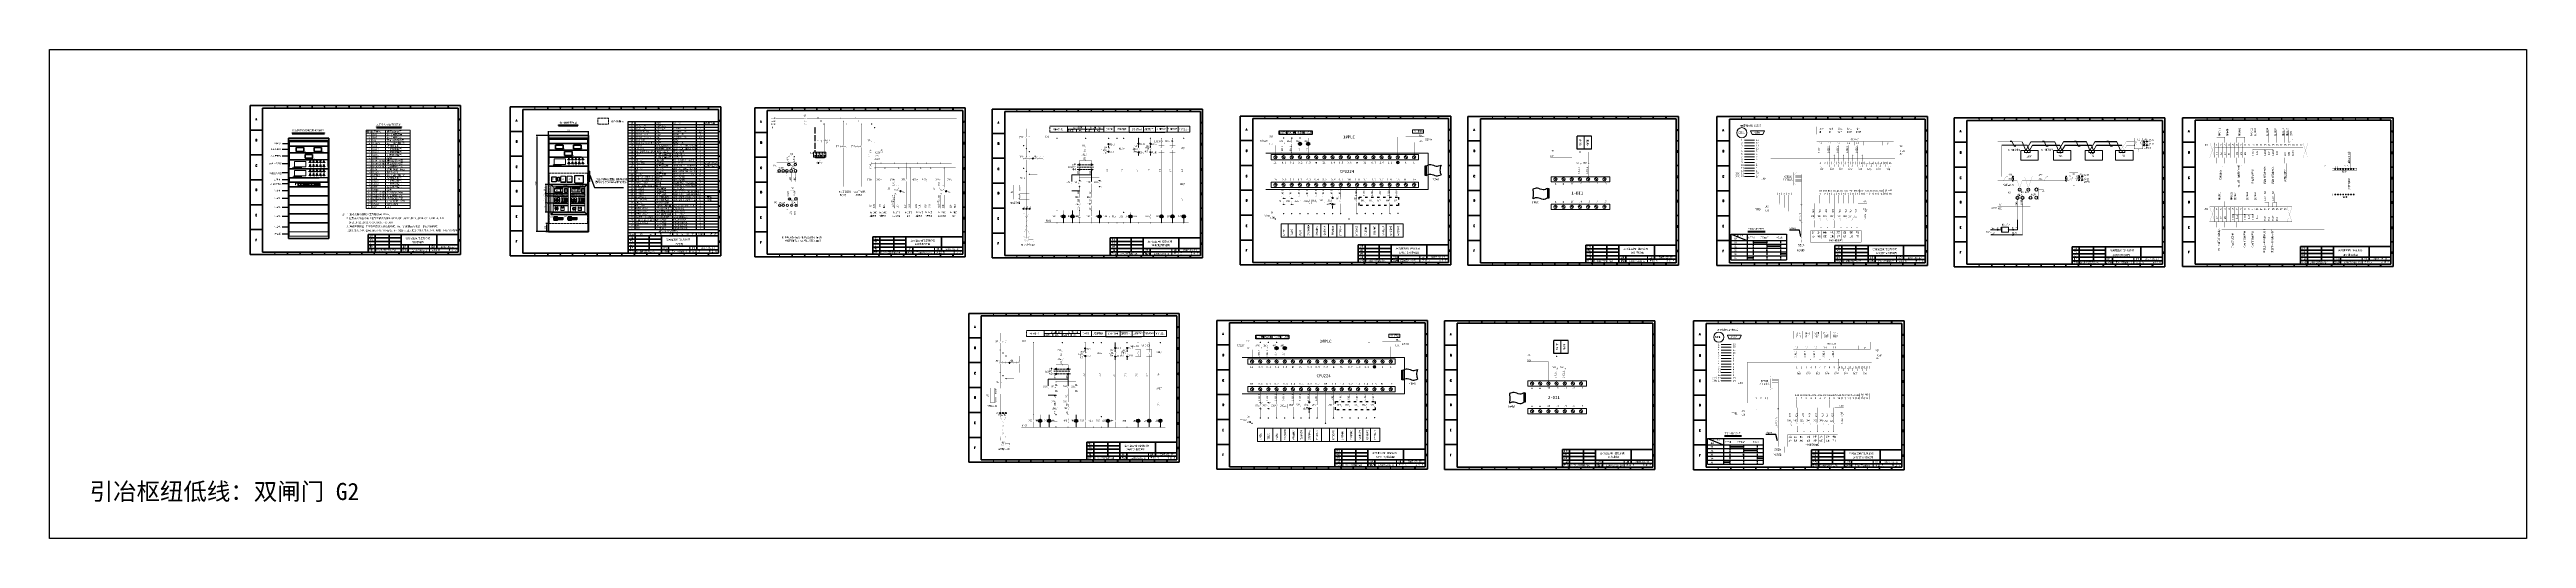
# Model space of a CAD drawing. Header units: millimetres. Extents: x 351 to 10319, y -5939 to 5511.
# Drawn here: x 2066 to 7009, y -2787 to -1812 of the extents above; entities that cross this region are included whole.
import ezdxf
from ezdxf.enums import TextEntityAlignment as Align

# ---------------------------------------------------------------- set-up
doc = ezdxf.new("R2010")
doc.units = ezdxf.units.MM
for name, pattern in [('ACAD_ISO02W100', [15, 12, -3]), ('ACAD_ISO03W100', [30, 12, -18]), ('DASHED', [0.75, 0.5, -0.25])]:
    doc.linetypes.add(name, pattern=pattern)
for name, color, linetype in [('40', 7, 'Continuous'), ('41', 7, 'Continuous'), ('DIM', 7, 'Continuous'), ('ELEMENT', 3, 'Continuous')]:
    doc.layers.add(name, color=color, linetype=linetype)
doc.styles.add('HZ', font='txt.shx', dxfattribs={"width": 0.65, "bigfont": 'hztxt.shx'})
doc.styles.add('song', font='SimSun.ttf', dxfattribs={"width": 0.65})
doc.styles.add('仿宋', font='SIMFANG.TTF', dxfattribs={"width": 0.65})
doc.styles.add('图框', font='SimSun.ttf')
doc.dimstyles.new('ISO-25', dxfattribs={"dimtxt": 3.5, "dimasz": 2, "dimexe": 1.25, "dimexo": 0.625, "dimtad": 1, "dimtoh": 1, "dimtxsty": 'song', "dimcen": 2.5, "dimadec": 0, "dimazin": 0, "dimtfac": 1, "dimtmove": 0, "dimatfit": 3, "dimfxl": 0, "dimarcsym": 0})

# ---------------------------------------------------------------- blocks, each defined once
blk = doc.blocks.new('A3图框')
at = {"color": 0, "lineweight": 50}
for p, q in [((167.9, 122.9), (-252.1, 122.9)), ((-177.4, 121.9), (-177.4, 117.9)), ((-128.1, 121.9), (-128.1, 117.9)), ((-80.2, 121.9), (-80.2, 117.9)), ((-30.8, 121.9), (-30.8, 117.9)), ((18.5, 121.9), (18.5, 117.9)), ((67.9, 121.9), (67.9, 117.9)), ((117.3, 121.9), (117.3, 117.9)), ((-227.1, 74.2), (-252.1, 74.2)), ((167.9, 74.2), (163.3, 74.2)), ((-227.1, 24.6), (-252.1, 24.6)), ((167.9, 24.6), (163.3, 24.6)), ((-227.1, -25.1), (-252.1, -25.1)), ((167.5, -25.1), (163.3, -25.1)), ((-227.1, -74.8), (-252.1, -74.8)), ((167.9, -74.8), (163.3, -74.8)), ((-227.1, -124.4), (-252.1, -124.4)), ((167.9, -124.4), (163.3, -124.4)), ((167.9, -174.1), (-252.1, -174.1)), ((-177.4, -169.1), (-177.4, -174.1)), ((-128.1, -169.1), (-128.1, -174.1)), ((-78.7, -169.1), (-78.7, -174.1)), ((-29.3, -169.1), (-29.3, -174.1)), ((20, -169.1), (20, -174.1)), ((69.4, -169.1), (69.4, -174.1)), ((118.8, -169.1), (118.8, -174.1))]:
    blk.add_line(p, q, dxfattribs=at)
at = {"lineweight": 20}
blk.add_line((106.3, -155.1), (106.3, -169.1), dxfattribs=at)
at = {"layer": '40', "color": 0, "lineweight": 50}
for p, q in [((163.3, 117.9), (-227.1, 117.9)), ((163.3, -169.1), (163.3, 117.9)), ((-16.7, -134.1), (163.3, -134.1)), ((-16.7, -169.1), (-16.7, -134.1)), ((-16.7, -141.1), (49.3, -141.1)), ((-16.7, -148.1), (49.3, -148.1)), ((-2.7, -169.1), (-2.7, -134.1)), ((25.3, -162.1), (25.3, -134.1)), ((49.3, -169.1), (49.3, -134.1)), ((120.3, -162.1), (120.3, -134.1)), ((-227.1, -169.1), (163.3, -169.1)), ((-16.7, -155.1), (163.3, -155.1)), ((-16.7, -162.1), (163.3, -162.1)), ((63.3, -169.1), (63.3, -155.1)), ((63.3, -169.1), (63.3, -155.1)), ((120.3, -162.1), (120.3, -155.1))]:
    blk.add_line(p, q, dxfattribs=at)
at = {"layer": '41', "color": 0, "lineweight": 50}
for p, q in [((-252.1, 122.9), (-252.1, -174.1)), ((-227.1, 117.9), (-227.1, -169.1)), ((167.9, 122.9), (167.9, -174.1))]:
    blk.add_line(p, q, dxfattribs=at)
at = {"color": 0, "lineweight": 50, "style": 'HZ', "width": 0.75}
for s, p in [('1', (-204.5, 118.3)), ('2', (-153.9, 118.3)), ('3', (-105.6, 118.3)), ('4', (-55.8, 118.3)), ('5', (-7.5, 118.3)), ('6', (42.3, 118.3)), ('7', (91.3, 118.3)), ('8', (141.8, 118.3)), ('A', (-241, 94.1)), ('B', (-241, 51.8)), ('A', (164.3, 93.2)), ('B', (164.3, 50.9)), ('C', (-241, 1.3)), ('C', (164.7, 0.3)), ('D', (-241, -47.2)), ('D', (164.7, -48.1)), ('E', (-241, -97.7)), ('E', (164.7, -98.7)), ('F', (-241, -147.3)), ('F', (164.7, -148.2)), ('1', (-204.5, -173.6)), ('2', (-153.9, -173.6)), ('3', (-105.6, -173.6)), ('4', (-54.3, -173.6)), ('5', (-6, -173.6)), ('6', (43.7, -173.6)), ('7', (92.8, -173.6)), ('8', (141.8, -173.6))]:
    blk.add_text(s, height=4, dxfattribs=at).set_placement(p)
at = {"layer": '41', "color": 0, "lineweight": 20, "style": '仿宋', "width": 0.65}
for s, p in [('批准', (-13.4, -138.9)), ('审核', (-13.4, -145.9)), ('文件名', (-14.3, -167.2)), ('设计', (-13.4, -152.9)), ('制图', (-13.4, -159.9)), ('工程图号', (49.8, -167.2)), ('比例', (53, -160.3)), ('日期', (110, -160.3)), ('共     页', (110.8, -166.8)), ('第     页', (144.2, -166.6))]:
    blk.add_text(s, height=3.5, dxfattribs=at).set_placement(p)
blk = doc.blocks.new('动断（常闭）触点')
at = {"const_width": 0.202}
for points in [[(-1.2, 4), (-1.2, 1.8), (1.4, 1.8)], [(-1.2, -4.7), (-1.2, -2.5), (1.2, 2.5)]]:
    blk.add_lwpolyline(points, dxfattribs=at)
at = {"flags": 9}
blk.add_attdef('S', (-1.2, 4), '', height=0.0000576, dxfattribs=at)
blk = doc.blocks.new('操作器件')
at = {"const_width": 0.202}
for points in [[(-2.8, 1.8), (2.1, 1.8), (2.1, -0.8), (-2.8, -0.8), (-2.8, 1.8)], [(-0.3, 4.9), (-0.3, 1.8)], [(-0.3, -3.8), (-0.3, -0.8)]]:
    blk.add_lwpolyline(points, dxfattribs=at)
at = {"flags": 9}
blk.add_attdef('S', (-0.3, 4.9), '', height=0.0000576, dxfattribs=at)
blk = doc.blocks.new('电感器')
at = {"const_width": 0.202}
for points in [[(1, 5.5), (1, 5.5, 1), (1, 3.4, 1)], [(1, 3.4, 1), (1, 1.2, 1), (1, -0.9, 1), (1, -3.1), (1, -3.1)]]:
    blk.add_lwpolyline(points, format="xyb", dxfattribs=at)
at = {"flags": 9}
blk.add_attdef('S', (1, 5.5), '', height=0.0000576, dxfattribs=at)
blk = doc.blocks.new('接地')
at = {"const_width": 0.202}
for points in [[(-2.2, 1.1), (2.2, 1.1)], [(-1.6, 0), (1.6, 0)], [(0, 4.3), (0, 1.1)], [(-0.5, -1.1), (0.5, -1.1)]]:
    blk.add_lwpolyline(points, dxfattribs=at)
at = {"flags": 9}
blk.add_attdef('S', (0, 4.3), '', height=0.0000576, dxfattribs=at)
blk = doc.blocks.new('熔断器2')
at = {"const_width": 0.202}
for points in [[(-0.9, 1.9), (0.9, 1.9), (0.9, -1.9), (-0.9, -1.9), (-0.9, 1.9)], [(0, 4.3), (0, -4.3)]]:
    blk.add_lwpolyline(points, dxfattribs=at)
at = {"flags": 9}
blk.add_attdef('S', (0, 4.3), '', height=0.0000576, dxfattribs=at)
blk = doc.blocks.new('动合（常开）触点')
at = {"const_width": 0.202}
for points in [[(-1.1, 2.2), (1.1, -2.5)], [(1.1, 4), (1.1, 1.8)], [(1.1, -2.5), (1.1, -4.7)]]:
    blk.add_lwpolyline(points, dxfattribs=at)
at = {"flags": 9}
blk.add_attdef('S', (1.1, 4), '', height=0.0000576, dxfattribs=at)
blk = doc.blocks.new('信号灯')
for p, q in [((2, -2.2), (-2.4, 2.2)), ((2, 2.2), (-2.4, -2.2))]:
    blk.add_line(p, q)
at = {"const_width": 0.202}
blk.add_lwpolyline([(-0.2, 5.5), (-0.2, 3.2)], dxfattribs=at)
blk.add_circle((-0.2, 0), 3.17)
for points in [[(-1.3, -1.1), (-3.3, 0.8), (-0.2, 0), (-2.4, 2.2)], [(-2.1, -1.9), (-3.3, -0.8), (-1.3, -1.1), (-3.3, 0.8)], [(0.9, 1.1), (2.9, -0.8), (-0.2, 0), (2, -2.2)], [(1.7, 1.9), (2.9, 0.8), (0.9, 1.1), (2.9, -0.8)], [(2, 2.2), (2, 2.2), (1.7, 1.9), (2.9, 0.8)], [(-2.4, -2.2), (-2.4, -2.2), (-2.1, -1.9), (-3.3, -0.8)]]:
    blk.add_solid(points)
at = {"flags": 9}
blk.add_attdef('S', (-0.2, 5.5), '', height=0.0000576, dxfattribs=at)
at = {"layer": 'ELEMENT', "flags": 9}
blk.add_attdef('S', (-0.2, 5.5), '', height=0.0000576, dxfattribs=at)
blk = doc.blocks.new('电流互感器1')
at = {"const_width": 0.202}
blk.add_lwpolyline([(0.1, 2.2, 1), (0.1, -0.7, 1), (0.1, 2.2)], format="xyb", close=True, dxfattribs=at)
for points in [[(0.1, 5.1), (0.1, -3.6)], [(1.5, 0.8), (2.7, 0.8)], [(2.3, 1.3), (1.6, 0.2)], [(2.7, 1.3), (2, 0.2)]]:
    blk.add_lwpolyline(points, dxfattribs=at)
at = {"flags": 9}
for p in [(0.1, 5.1), (-0.2, -6)]:
    blk.add_attdef('S', p, '', height=0.0000576, dxfattribs=at)
blk = doc.blocks.new('断路器')
at = {"const_width": 0.202}
for points in [[(-4.8, -4.2), (-4.8, -2.2), (-6.8, 2.2)], [(-5.8, 0), (5.8, 0)], [(-5.2, 2.5), (-4.4, 1.5)], [(-4.5, 2.5), (-5, 1.5)], [(-4.8, 4.5), (-4.8, 2)], [(1, -4.2), (1, -2.2), (-1, 2.2)], [(0.6, 2.5), (1.4, 1.5)], [(1.3, 2.5), (0.8, 1.5)], [(1, 4.5), (1, 2)], [(6.8, -4.2), (6.8, -2.2), (4.8, 2.2)], [(6.5, 2.5), (7.2, 1.5)], [(7.1, 2.5), (6.6, 1.5)], [(6.8, 4.5), (6.8, 2)]]:
    blk.add_lwpolyline(points, dxfattribs=at)
at = {"flags": 9}
blk.add_attdef('S', (-0.1, 2), '', height=0.0000576, dxfattribs=at)
blk = doc.blocks.new('交流接触器')
at = {"const_width": 0.202}
for points in [[(-4.1, -5.2), (-4.1, -3.2), (-6.1, 1.2)], [(-4.1, 3.5), (-4.1, 1)], [(1.7, -5.2), (1.7, -3.2), (-0.3, 1.2)], [(1.7, 3.5), (1.7, 1)], [(7.5, -5.2), (7.5, -3.2), (5.5, 1.2)], [(7.5, 3.5), (7.5, 1)], [(-5.1, -1), (6.5, -1)]]:
    blk.add_lwpolyline(points, dxfattribs=at)
for points in [[(-4.2, 3.3, 1.278688), (-4.1, 2.3, -1.12636)], [(1.6, 3.3, 1.278688), (1.7, 2.3, -1.12636)], [(7.4, 3.3, 1.278688), (7.5, 2.3, -1.12636)]]:
    blk.add_lwpolyline(points, format="xyb", dxfattribs=at)
at = {"flags": 9}
blk.add_attdef('S', (0.2, 2.8), '', height=0.0000576, dxfattribs=at)
blk = doc.blocks.new('辅助符号2')
blk.add_line((-1, 6.1), (1.5, 4.1))
at = {"const_width": 0.202}
blk.add_lwpolyline([(0.2, 4.2), (0.2, -2.6)], dxfattribs=at)
blk.add_circle((0.2, 5.1), 0.96)
at = {"flags": 9}
blk.add_attdef('S', (0.2, 6.1), '', height=0.0000576, dxfattribs=at)
blk = doc.blocks.new('电缆头1')
at = {"const_width": 0.202}
for points in [[(-1.7, 1.4), (1.7, 1.4), (0, -2), (-1.7, 1.4)], [(0, 4.3), (0, -4.3)]]:
    blk.add_lwpolyline(points, dxfattribs=at)
at = {"flags": 9}
blk.add_attdef('S', (0, 4.3), '', height=0.0000576, dxfattribs=at)
blk = doc.blocks.new('电动机')
at = {"const_width": 0.202}
blk.add_lwpolyline([(-1, -4.8, 1), (-1, 3.8, 1), (-1, -4.8, 1)], format="xyb", close=True, dxfattribs=at)
for points in [[(-1, -2.4, 0.986208), (-2.7, -2.7, 0.859125)], [(-1, -2.4, 1.013985), (0.7, -2.1, -1.197218)]]:
    blk.add_lwpolyline(points, format="xyb", dxfattribs=at)
at = {"flags": 8}
blk.add_attdef('M', text='', height=4.03, dxfattribs=at).set_placement((-1, 0.8), align=Align.MIDDLE_CENTER)
at = {"flags": 9}
blk.add_attdef('S', (-1, 3.8), '', height=0.0000576, dxfattribs=at)
blk = doc.blocks.new('断路器3')
at = {"const_width": 0.202}
for points in [[(1.1, -4.5), (1.1, -2.4), (-1.1, 2.4)], [(0.7, 2.4), (1.5, 1.5)], [(0.7, 1.5), (1.5, 2.4)], [(1.1, 4.1), (1.1, 1.9)]]:
    blk.add_lwpolyline(points, dxfattribs=at)
at = {"flags": 9}
blk.add_attdef('S', (1.1, 4.1), '', height=0.0000576, dxfattribs=at)
blk = doc.blocks.new('双绕组变压器')
at = {"const_width": 0.202}
for points in [[(-3, 3.5), (-1.2, 3.5, -1), (-1.2, 1.3, -1)], [(-1.2, 1.3, -1), (-1.2, -0.9, -1), (-1.2, -3, -1), (-1.2, -5.2), (-3, -5.2)], [(3.7, 3.5), (1.9, 3.5, 1), (1.9, 1.3, 1)], [(1.9, 1.3, 1), (1.9, -0.9, 1), (1.9, -3, 1), (1.9, -5.2), (3.7, -5.2)]]:
    blk.add_lwpolyline(points, format="xyb", dxfattribs=at)
at = {"flags": 9}
blk.add_attdef('S', (-3, 3.5), '', height=0.0000576, dxfattribs=at)
blk = doc.blocks.new('位置开关动断触点')
at = {"const_width": 0.202}
for points in [[(-0.5, 3.6), (-0.5, 1.5), (2.1, 1.5)], [(1.6, 2.2), (-0.5, -2.9)], [(-0.5, -5), (-0.5, 0.3), (0.8, 0.3)]]:
    blk.add_lwpolyline(points, dxfattribs=at)
at = {"flags": 9}
blk.add_attdef('S', (-0.5, 3.6), '', height=0.0000576, dxfattribs=at)
blk = doc.blocks.new('按钮开关1')
at = {"const_width": 0.202}
for points in [[(-1.4, 1.2), (-2, 1.2), (-2, -1.2), (-1.4, -1.2)], [(-2, 0), (0, 0)], [(0.7, -4.5), (0.7, -2.1), (-0.8, 2.1)], [(0.7, 4.1), (0.7, 1.7)]]:
    blk.add_lwpolyline(points, dxfattribs=at)
at = {"flags": 9}
blk.add_attdef('S', (0.7, 4.1), '', height=0.0000576, dxfattribs=at)
blk = doc.blocks.new('三极断路器')
at = {"const_width": 0.202}
for points in [[(-4.8, -4.2), (-4.8, -2.2), (-6.8, 2.2)], [(-5.8, 0), (5.8, 0)], [(-5.2, 2.5), (-4.4, 1.5)], [(-4.5, 2.5), (-5, 1.5)], [(-4.8, 4.5), (-4.8, 2)], [(1, -4.2), (1, -2.2), (-1, 2.2)], [(0.6, 2.5), (1.4, 1.5)], [(1.3, 2.5), (0.8, 1.5)], [(1, 4.5), (1, 2)], [(6.8, -4.2), (6.8, -2.2), (4.8, 2.2)], [(6.5, 2.5), (7.2, 1.5)], [(7.1, 2.5), (6.6, 1.5)], [(6.8, 4.5), (6.8, 2)]]:
    blk.add_lwpolyline(points, dxfattribs=at)
at = {"flags": 9}
blk.add_attdef('S', (-0.1, 2), '', height=0.0000576, dxfattribs=at)
blk = doc.blocks.new('按钮开关2')
at = {"const_width": 0.202}
for points in [[(-2.3, 1.4), (-3.1, 1.4), (-3.1, -1.4), (-2.3, -1.4)], [(-3.1, 0), (0, 0)], [(-1.1, 4), (-1.1, 1.9), (1.5, 1.9)], [(-1.1, -4.6), (-1.1, -2.4), (1.2, 2.6)]]:
    blk.add_lwpolyline(points, dxfattribs=at)
blk = doc.blocks.new('插头和插座1')
at = {"const_width": 0.202}
blk.add_lwpolyline([(1, 1.5, 0.936417), (-1.9, 1.5, 1.067901)], format="xyb", dxfattribs=at)
for points in [[(-0.4, 5), (-0.4, 2.9)], [(-0.4, -3.7), (-0.4, -1.5)]]:
    blk.add_lwpolyline(points, dxfattribs=at)
blk.add_solid([(-0.9, 1.5), (0, 1.5), (-0.9, -1.5), (0, -1.5)])
at = {"flags": 9}
blk.add_attdef('S', (-0.4, 5), '', height=0.0000576, dxfattribs=at)
blk = doc.blocks.new('热继电器常闭触点')
at = {"const_width": 0.202}
for points in [[(-3.1, 1.8), (-3.1, 0.6), (-2.2, 0.6), (-2.2, -1.1), (-3.1, -1.1), (-3.1, -2.2)], [(-0.8, 3.8), (-0.8, 1.6), (1.8, 1.6)], [(-0.8, -4.8), (-0.8, -2.7), (1.5, 2.4)], [(-2.2, -0.2), (0.3, -0.2)]]:
    blk.add_lwpolyline(points, dxfattribs=at)
at = {"flags": 9}
blk.add_attdef('S', (-0.8, 3.8), '', height=0.0000576, dxfattribs=at)
blk = doc.blocks.new('*D100')
at = {"color": 0, "lineweight": -2}
for p, q in [((3062.2, -2158.6), (3056.4, -2158.6)), ((3057.6, -2160.6), (3057.6, -2173)), ((3061, -2175), (3056.4, -2175))]:
    blk.add_line(p, q, dxfattribs=at)
at = {"color": 0}
for points in [[(3057.3, -2160.6), (3057.9, -2160.6), (3057.6, -2158.6)], [(3057.3, -2173), (3057.9, -2173), (3057.6, -2175)]]:
    blk.add_solid(points, dxfattribs=at)
at = {"layer": 'Defpoints', "color": 0}
for p in [(3062.8, -2158.6), (3057.6, -2175), (3061.6, -2175)]:
    blk.add_point(p, dxfattribs=at)
at = {"color": 0, "insert": (3055.2, -2166.8), "char_height": 3.5, "attachment_point": 5, "rotation": 90, "style": 'song'}
blk.add_mtext('170', dxfattribs=at)
blk = doc.blocks.new('*D101')
at = {"color": 0, "lineweight": -2}
for p, q in [((3066, -2080.9), (3055.4, -2080.9)), ((3070.5, -2099.4), (3055.4, -2099.4)), ((3056.6, -2082.9), (3056.6, -2097.4))]:
    blk.add_line(p, q, dxfattribs=at)
at = {"color": 0}
for points in [[(3056.3, -2082.9), (3057, -2082.9), (3056.6, -2080.9)], [(3056.3, -2097.4), (3057, -2097.4), (3056.6, -2099.4)]]:
    blk.add_solid(points, dxfattribs=at)
at = {"layer": 'Defpoints', "color": 0}
for p in [(3056.6, -2099.4), (3066.6, -2080.9), (3071.1, -2099.4)]:
    blk.add_point(p, dxfattribs=at)
at = {"color": 0, "insert": (3054, -2090.2), "char_height": 3.5, "attachment_point": 5, "rotation": 90, "style": 'song'}
blk.add_mtext('18,5', dxfattribs=at)
blk = doc.blocks.new('*D102')
at = {"color": 0, "lineweight": -2}
for p, q in [((3070.5, -2099.4), (3055.4, -2099.4)), ((3070.5, -2103.9), (3055.4, -2103.9)), ((3056.6, -2097.4), (3056.6, -2095.4)), ((3056.6, -2099.4), (3056.6, -2103.9)), ((3056.6, -2105.9), (3056.6, -2107.9))]:
    blk.add_line(p, q, dxfattribs=at)
at = {"color": 0}
for points in [[(3056.3, -2097.4), (3057, -2097.4), (3056.6, -2099.4)], [(3056.3, -2105.9), (3057, -2105.9), (3056.6, -2103.9)]]:
    blk.add_solid(points, dxfattribs=at)
at = {"layer": 'Defpoints', "color": 0}
for p in [(3056.6, -2103.9), (3071.1, -2099.4), (3071.1, -2103.9)]:
    blk.add_point(p, dxfattribs=at)
at = {"color": 0, "insert": (3054, -2101.7), "char_height": 3.5, "attachment_point": 5, "rotation": 90, "style": 'song'}
blk.add_mtext('4,5', dxfattribs=at)
blk = doc.blocks.new('*D103')
at = {"color": 0, "lineweight": -2}
for p, q in [((3070.5, -2103.9), (3055.4, -2103.9)), ((3070.5, -2118.3), (3055.4, -2118.3)), ((3056.6, -2105.9), (3056.6, -2116.3))]:
    blk.add_line(p, q, dxfattribs=at)
at = {"color": 0}
for points in [[(3056.3, -2105.9), (3057, -2105.9), (3056.6, -2103.9)], [(3056.3, -2116.3), (3057, -2116.3), (3056.6, -2118.3)]]:
    blk.add_solid(points, dxfattribs=at)
at = {"layer": 'Defpoints', "color": 0}
for p in [(3056.6, -2118.3), (3071.1, -2103.9), (3071.1, -2118.3)]:
    blk.add_point(p, dxfattribs=at)
at = {"color": 0, "insert": (3054, -2111.1), "char_height": 3.5, "attachment_point": 5, "rotation": 90, "style": 'song'}
blk.add_mtext('14,4', dxfattribs=at)
blk = doc.blocks.new('*D104')
at = {"color": 0, "lineweight": -2}
for p, q in [((3070.5, -2118.3), (3055.4, -2118.3)), ((3056.6, -2120.3), (3056.6, -2134)), ((3070.5, -2136), (3055.4, -2136))]:
    blk.add_line(p, q, dxfattribs=at)
at = {"color": 0}
for points in [[(3056.3, -2120.3), (3057, -2120.3), (3056.6, -2118.3)], [(3056.3, -2134), (3057, -2134), (3056.6, -2136)]]:
    blk.add_solid(points, dxfattribs=at)
at = {"layer": 'Defpoints', "color": 0}
for p in [(3071.1, -2118.3), (3056.6, -2136), (3071.1, -2136)]:
    blk.add_point(p, dxfattribs=at)
at = {"color": 0, "insert": (3054.2, -2127.2), "char_height": 3.5, "attachment_point": 5, "rotation": 90, "style": 'song'}
blk.add_mtext('177', dxfattribs=at)
blk = doc.blocks.new('*D105')
at = {"color": 0, "lineweight": -2}
for p, q in [((3061.6, -1982.7), (3061.6, -1974.2)), ((3063.6, -1975.4), (3139.6, -1975.4)), ((3141.6, -1982.7), (3141.6, -1974.2))]:
    blk.add_line(p, q, dxfattribs=at)
at = {"color": 0}
for points in [[(3063.6, -1975.1), (3063.6, -1975.7), (3061.6, -1975.4)], [(3139.6, -1975.1), (3139.6, -1975.7), (3141.6, -1975.4)]]:
    blk.add_solid(points, dxfattribs=at)
at = {"layer": 'Defpoints', "color": 0}
for p in [(3141.6, -1975.4), (3061.6, -1983.3), (3141.6, -1983.3)]:
    blk.add_point(p, dxfattribs=at)
at = {"color": 0, "insert": (3101.6, -1973), "char_height": 3.5, "attachment_point": 5, "style": 'song'}
blk.add_mtext('80', dxfattribs=at)
blk = doc.blocks.new('*D106')
at = {"color": 0, "lineweight": -2}
for p, q in [((3061, -1983.3), (3037.5, -1983.3)), ((3038.8, -1985.3), (3038.8, -2172.6)), ((3062, -2174.6), (3037.5, -2174.6))]:
    blk.add_line(p, q, dxfattribs=at)
at = {"color": 0}
for points in [[(3038.4, -1985.3), (3039.1, -1985.3), (3038.8, -1983.3)], [(3038.4, -2172.6), (3039.1, -2172.6), (3038.8, -2174.6)]]:
    blk.add_solid(points, dxfattribs=at)
at = {"layer": 'Defpoints', "color": 0}
for p in [(3061.6, -1983.3), (3038.8, -2174.6), (3062.6, -2174.6)]:
    blk.add_point(p, dxfattribs=at)
at = {"color": 0, "insert": (3036.4, -2079), "char_height": 3.5, "attachment_point": 5, "rotation": 90, "style": 'song'}
blk.add_mtext('2000', dxfattribs=at)

msp = doc.modelspace()

# ---------------------------------------------------------------- linework, layer by layer
at = {"color": 0, "lineweight": 20}
for p, q in [((2698.255, -2128.834), (2698.255, -1972.635)), ((2698.255, -1972.635), (2785.847, -1972.635)), ((2709.054, -1972.635), (2709.054, -2128.834)), ((2736.449, -1972.635), (2736.449, -2128.834)), ((2785.847, -1972.635), (2785.847, -2128.834)), ((2698.255, -1978.395), (2785.847, -1978.395)), ((2698.255, -1984.154), (2785.847, -1984.154)), ((2698.255, -1989.913), (2785.847, -1989.913)), ((2698.255, -1995.673), (2785.847, -1995.673)), ((2698.255, -2001.432), (2785.847, -2001.432)), ((2698.255, -2007.191), (2785.847, -2007.191)), ((2698.255, -2012.951), (2785.847, -2012.951)), ((2698.255, -2018.71), (2785.847, -2018.71)), ((2785.847, -2024.818), (2698.255, -2024.818)), ((5961.67, -2002.542), (6012.329, -2002.542)), ((5978.671, -1994.408), (5981.956, -1994.408)), ((5981.956, -1994.408), (5986.062, -2004.533)), ((5986.062, -2004.533), (5989.894, -2004.533)), ((6002.304, -1995.745), (6009.493, -2013.173)), ((6009.493, -2013.173), (6019.393, -1995.745)), ((6012.329, -2002.542), (6016.714, -2013.173)), ((6012.765, -2016.951), (6012.765, -2013.235)), ((6016.714, -2013.173), (6022.754, -2002.542)), ((6019.393, -1995.745), (6067.375, -1995.745)), ((6042.819, -1994.408), (6046.104, -1994.408)), ((6046.104, -1994.408), (6050.21, -2004.533)), ((6050.21, -2004.533), (6054.042, -2004.533)), ((6067.375, -1995.745), (6074.564, -2013.173)), ((6074.564, -2013.173), (6084.464, -1995.745)), ((6077.4, -2002.542), (6081.785, -2013.173)), ((6077.836, -2016.951), (6077.836, -2013.235)), ((6081.785, -2013.173), (6087.824, -2002.542)), ((6106.968, -1994.408), (6110.252, -1994.408)), ((6110.252, -1994.408), (6114.358, -2004.533)), ((6114.358, -2004.533), (6118.191, -2004.533)), ((6130.355, -1995.745), (6137.544, -2013.173)), ((6137.544, -2013.173), (6147.444, -1995.745)), ((6140.38, -2002.542), (6144.765, -2013.173)), ((6140.816, -2016.951), (6140.816, -2013.235)), ((6144.765, -2013.173), (6150.804, -2002.542)), ((6171.116, -1994.408), (6174.401, -1994.408)), ((6174.401, -1994.408), (6178.507, -2004.533)), ((6178.507, -2004.533), (6182.339, -2004.533)), ((6191.298, -1995.745), (6198.487, -2013.173)), ((6198.487, -2013.173), (6198.487, -2013.173)), ((6201.759, -2016.951), (6201.759, -2013.235)), ((2698.255, -2030.577), (2785.847, -2030.577)), ((2698.255, -2036.336), (2785.847, -2036.336)), ((2698.255, -2042.096), (2785.847, -2042.096)), ((2698.255, -2042.096), (2785.847, -2042.096)), ((2698.255, -2047.855), (2785.847, -2047.855)), ((2698.255, -2053.614), (2785.847, -2053.614)), ((2698.255, -2059.374), (2785.847, -2059.374)), ((2698.255, -2065.133), (2785.847, -2065.133)), ((2698.255, -2070.892), (2785.847, -2070.892)), ((2785.847, -2077), (2698.255, -2077)), ((2698.255, -2082.759), (2785.847, -2082.759)), ((2698.255, -2088.519), (2785.847, -2088.519)), ((2698.255, -2094.278), (2785.847, -2094.278)), ((2698.255, -2094.278), (2785.847, -2094.278)), ((2698.255, -2100.037), (2785.847, -2100.037)), ((2698.255, -2105.797), (2785.847, -2105.797)), ((2698.255, -2111.556), (2785.847, -2111.556)), ((2698.255, -2117.315), (2785.847, -2117.315)), ((2698.255, -2123.075), (2785.847, -2123.075)), ((2698.255, -2128.834), (2785.847, -2128.834)), ((5952.758, -2171.026), (5939.304, -2171.026)), ((5952.652, -2172.164), (5954.704, -2169.887)), ((5961.14, -2171.026), (5954.597, -2171.026)), ((5975.216, -2171.026), (5983.424, -2171.026)), ((5983.318, -2172.164), (5985.37, -2169.887)), ((5985.263, -2171.026), (5992.955, -2171.026)), ((5992.955, -2151.655), (5992.955, -2171.026)), ((5939.509, -2181.328), (5983.425, -2181.328)), ((5945.546, -2181.328), (5948.669, -2181.328)), ((5983.318, -2182.421), (5985.37, -2180.144)), ((5985.262, -2181.328), (6002.754, -2181.328))]:
    msp.add_line(p, q, dxfattribs=at)
at = {"color": 0}
for p, q in [((2718.407, -1966.716), (2718.407, -1965.719)), ((2718.407, -1965.719), (2768.16, -1965.719)), ((2768.16, -1966.716), (2718.407, -1966.716)), ((2718.407, -1967.777), (2768.16, -1967.777)), ((2768.16, -1965.719), (2768.16, -1966.716)), ((3081.573, -1964.043), (3120.293, -1964.043)), ((3221.006, -1955.26), (3400.744, -1955.26)), ((3221.006, -2183.191), (3221.006, -1955.26)), ((3221.006, -1960.936), (3400.744, -1960.936)), ((3221.006, -1966.611), (3400.744, -1966.611)), ((3221.006, -1966.611), (3400.744, -1966.611)), ((3221.006, -1966.611), (3400.744, -1966.611)), ((3221.006, -1972.287), (3400.744, -1972.287)), ((3234.522, -2069.065), (3234.522, -1955.26)), ((3275.04, -2102.8), (3275.04, -1955.26)), ((3309.643, -2102.8), (3309.643, -1955.26)), ((3357.112, -2069.065), (3357.112, -1955.26)), ((3372.93, -2069.065), (3372.93, -1955.26)), ((2550.325, -1977.576), (2614.64, -1977.576)), ((2550.325, -1978.573), (2550.325, -1977.576)), ((2614.64, -1978.573), (2550.325, -1978.573)), ((2550.325, -1979.634), (2614.64, -1979.634)), ((2614.64, -1977.576), (2614.64, -1978.573)), ((3221.006, -1977.962), (3400.744, -1977.962)), ((3221.006, -1983.638), (3400.744, -1983.638)), ((3221.006, -1983.638), (3400.744, -1983.638)), ((3221.006, -1989.313), (3400.744, -1989.313)), ((3221.006, -1994.989), (3400.744, -1994.989)), ((3221.006, -2000.664), (3400.744, -2000.664)), ((3221.006, -2006.339), (3400.744, -2006.339)), ((3221.006, -2012.015), (3400.744, -2012.015)), ((3221.006, -2017.69), (3400.744, -2017.69)), ((3221.006, -2023.366), (3400.744, -2023.366)), ((3221.006, -2029.041), (3400.744, -2029.041)), ((3221.006, -2034.717), (3400.744, -2034.717)), ((3221.006, -2040.392), (3400.744, -2040.392)), ((3221.006, -2046.067), (3400.744, -2046.067)), ((3221.006, -2051.743), (3400.744, -2051.743)), ((3221.006, -2057.418), (3400.744, -2057.418)), ((3221.006, -2063.094), (3400.744, -2063.094)), ((3221.006, -2068.769), (3400.744, -2068.769)), ((3221.006, -2074.445), (3400.744, -2074.445)), ((3234.522, -2080.148), (3234.522, -2052.019)), ((3234.522, -2097.125), (3234.522, -2063.122)), ((3275.04, -2068.996), (3275.04, -2052.019)), ((3275.04, -2080.099), (3275.04, -2063.122)), ((3309.643, -2068.996), (3309.643, -2052.019)), ((3309.643, -2080.099), (3309.643, -2063.122)), ((3357.112, -2080.148), (3357.112, -2052.019)), ((3357.112, -2102.8), (3357.112, -2063.122)), ((3372.93, -2080.148), (3372.93, -2052.019)), ((3372.93, -2102.8), (3372.93, -2063.122)), ((2562.168, -2077.549), (2605.368, -2077.549)), ((2562.168, -2078.423), (2562.168, -2077.549)), ((2605.368, -2078.423), (2562.168, -2078.423)), ((2567.568, -2078.423), (2567.568, -2077.549)), ((2572.968, -2078.423), (2572.968, -2077.549)), ((2580.168, -2078.423), (2580.168, -2077.549)), ((2583.768, -2078.423), (2583.768, -2077.549)), ((2589.168, -2078.423), (2589.168, -2077.549)), ((2594.568, -2078.423), (2594.568, -2077.549)), ((2601.768, -2078.423), (2601.768, -2077.549)), ((2605.368, -2078.423), (2605.368, -2077.549)), ((3221.006, -2080.12), (3400.744, -2080.12)), ((3221.006, -2085.795), (3400.744, -2085.795)), ((3221.006, -2091.471), (3400.744, -2091.471)), ((3221.006, -2097.146), (3400.744, -2097.146)), ((3221.006, -2102.822), (3400.744, -2102.822)), ((3221.006, -2108.497), (3400.744, -2108.497)), ((3221.006, -2114.173), (3400.744, -2114.173)), ((3221.006, -2119.848), (3400.744, -2119.848)), ((3234.522, -2114.102), (3234.522, -2097.125)), ((3234.522, -2136.973), (3234.522, -2114.102)), ((3275.04, -2119.777), (3275.04, -2102.8)), ((3275.04, -2142.649), (3275.04, -2119.777)), ((3309.643, -2119.777), (3309.643, -2102.8)), ((3309.643, -2142.649), (3309.643, -2119.777)), ((3357.112, -2119.777), (3357.112, -2102.8)), ((3357.112, -2142.649), (3357.112, -2119.777)), ((3372.93, -2119.777), (3372.93, -2102.8)), ((3372.93, -2142.649), (3372.93, -2119.777)), ((3221.006, -2125.523), (3400.744, -2125.523)), ((3221.006, -2131.199), (3400.744, -2131.199)), ((3221.006, -2136.874), (3400.744, -2136.874)), ((3221.006, -2142.55), (3400.744, -2142.55)), ((3221.006, -2148.225), (3400.744, -2148.225)), ((3221.006, -2153.901), (3400.744, -2153.901)), ((3221.006, -2159.576), (3400.744, -2159.576)), ((3221.006, -2165.252), (3400.744, -2165.252)), ((3221.006, -2170.927), (3400.744, -2170.927)), ((3234.522, -2153.95), (3234.522, -2131.298)), ((3234.522, -2170.927), (3234.522, -2153.95)), ((3275.04, -2153.95), (3275.04, -2131.298)), ((3275.04, -2170.927), (3275.04, -2153.95)), ((3309.643, -2153.901), (3309.643, -2131.298)), ((3309.643, -2170.927), (3309.643, -2153.95)), ((3357.112, -2153.901), (3357.112, -2131.298)), ((3357.112, -2170.927), (3357.112, -2153.95)), ((3372.93, -2153.901), (3372.93, -2131.298)), ((3372.93, -2170.927), (3372.93, -2153.95)), ((3221.006, -2176.602), (3400.744, -2176.602)), ((3234.522, -2183.191), (3234.522, -2176.602)), ((3275.04, -2183.191), (3275.04, -2176.602)), ((3309.643, -2183.191), (3309.643, -2176.602)), ((3357.112, -2183.191), (3357.112, -2176.602)), ((3372.93, -2183.191), (3372.93, -2176.602))]:
    msp.add_line(p, q, dxfattribs=at)
at = {"linetype": 'ACAD_ISO02W100'}
msp.add_line((3593.434, -1967.465), (3593.434, -2016.328), dxfattribs=at)
at = {"color": 0, "lineweight": 50}
for p, q in [((4367.064, -1930.381), (3947.064, -1930.381)), ((4021.7, -1931.348), (4021.7, -1935.353)), ((4071.07, -1931.348), (4071.07, -1935.353)), ((4118.954, -1931.348), (4118.954, -1935.353)), ((4168.323, -1931.348), (4168.323, -1935.353)), ((4217.693, -1931.348), (4217.693, -1935.353)), ((4267.063, -1931.348), (4267.063, -1935.353)), ((4316.433, -1931.348), (4316.433, -1935.353)), ((4862.094, -1944.479), (4442.094, -1944.479)), ((4516.73, -1945.446), (4516.73, -1949.452)), ((4566.1, -1945.446), (4566.1, -1949.452)), ((4613.984, -1945.446), (4613.984, -1949.452)), ((4663.354, -1945.446), (4663.354, -1949.452)), ((4712.724, -1945.446), (4712.724, -1949.452)), ((4762.093, -1945.446), (4762.093, -1949.452)), ((4811.463, -1945.446), (4811.463, -1949.452)), ((5316.335, -1944.984), (4896.335, -1944.984)), ((4970.971, -1945.951), (4970.971, -1949.956)), ((5020.34, -1945.951), (5020.34, -1949.956)), ((5068.224, -1945.951), (5068.224, -1949.956)), ((5117.594, -1945.951), (5117.594, -1949.956)), ((5166.964, -1945.951), (5166.964, -1949.956)), ((5216.334, -1945.951), (5216.334, -1949.956)), ((5265.703, -1945.951), (5265.703, -1949.956)), ((5813.343, -1945.462), (5393.343, -1945.462)), ((5467.979, -1946.429), (5467.979, -1950.434)), ((5517.349, -1946.429), (5517.349, -1950.434)), ((5565.232, -1946.429), (5565.232, -1950.434)), ((5614.602, -1946.429), (5614.602, -1950.434)), ((5663.972, -1946.429), (5663.972, -1950.434)), ((5713.342, -1946.429), (5713.342, -1950.434)), ((5762.711, -1946.429), (5762.711, -1950.434)), ((3972.064, -1979.037), (3947.064, -1979.037)), ((4367.064, -1979.037), (4362.46, -1979.037)), ((4467.094, -1993.136), (4442.094, -1993.136)), ((4862.094, -1993.136), (4857.49, -1993.136)), ((4921.335, -1993.64), (4896.335, -1993.64)), ((5316.335, -1993.64), (5311.731, -1993.64)), ((5418.343, -1994.118), (5393.343, -1994.118)), ((5813.343, -1994.118), (5808.739, -1994.118)), ((3972.064, -2028.699), (3947.064, -2028.699)), ((4367.064, -2028.699), (4362.46, -2028.699)), ((4467.094, -2042.797), (4442.094, -2042.797)), ((4862.094, -2042.797), (4857.49, -2042.797)), ((4921.335, -2043.302), (4896.335, -2043.302)), ((5316.335, -2043.302), (5311.731, -2043.302)), ((5418.343, -2043.78), (5393.343, -2043.78)), ((5813.343, -2043.78), (5808.739, -2043.78)), ((3972.064, -2078.36), (3947.064, -2078.36)), ((4366.625, -2078.36), (4362.46, -2078.36)), ((4467.094, -2092.459), (4442.094, -2092.459)), ((4861.656, -2092.459), (4857.49, -2092.459)), ((4921.335, -2092.963), (4896.335, -2092.963)), ((5315.896, -2092.963), (5311.731, -2092.963)), ((5418.343, -2093.441), (5393.343, -2093.441)), ((5812.904, -2093.441), (5808.739, -2093.441)), ((3972.064, -2128.021), (3947.064, -2128.021)), ((4367.064, -2128.021), (4362.46, -2128.021)), ((4467.094, -2142.12), (4442.094, -2142.12)), ((4862.094, -2142.12), (4857.49, -2142.12)), ((4921.335, -2142.625), (4896.335, -2142.625)), ((5316.335, -2142.625), (5311.731, -2142.625)), ((5418.343, -2143.103), (5393.343, -2143.103)), ((5813.343, -2143.103), (5808.739, -2143.103)), ((3972.064, -2177.683), (3947.064, -2177.683)), ((4021.7, -2222.383), (4021.7, -2227.344)), ((4071.07, -2222.383), (4071.07, -2227.344)), ((4120.44, -2222.383), (4120.44, -2227.344)), ((4169.809, -2222.383), (4169.809, -2227.344)), ((4219.179, -2222.383), (4219.179, -2227.344)), ((4268.549, -2222.383), (4268.549, -2227.344)), ((4317.919, -2222.383), (4317.919, -2227.344)), ((4367.064, -2177.683), (4362.46, -2177.683)), ((4467.094, -2191.782), (4442.094, -2191.782)), ((4862.094, -2191.782), (4857.49, -2191.782)), ((4921.335, -2192.286), (4896.335, -2192.286)), ((5316.335, -2192.286), (5311.731, -2192.286)), ((5418.343, -2192.764), (5393.343, -2192.764)), ((5813.343, -2192.764), (5808.739, -2192.764)), ((4367.064, -2227.381), (3947.073, -2227.381)), ((4862.094, -2241.479), (4442.104, -2241.479)), ((4516.73, -2236.481), (4516.73, -2241.443)), ((4566.1, -2236.481), (4566.1, -2241.443)), ((4615.47, -2236.481), (4615.47, -2241.443)), ((4664.84, -2236.481), (4664.84, -2241.443)), ((4714.21, -2236.481), (4714.21, -2241.443)), ((4763.579, -2236.481), (4763.579, -2241.443)), ((4812.949, -2236.481), (4812.949, -2241.443)), ((5316.335, -2241.984), (4896.344, -2241.984)), ((4970.971, -2236.986), (4970.971, -2241.947)), ((5020.34, -2236.986), (5020.34, -2241.947)), ((5069.71, -2236.986), (5069.71, -2241.947)), ((5119.08, -2236.986), (5119.08, -2241.947)), ((5168.45, -2236.986), (5168.45, -2241.947)), ((5217.82, -2236.986), (5217.82, -2241.947)), ((5267.189, -2236.986), (5267.189, -2241.947)), ((5813.343, -2242.462), (5393.352, -2242.462)), ((5467.979, -2237.464), (5467.979, -2242.426)), ((5517.349, -2237.464), (5517.349, -2242.426)), ((5566.718, -2237.464), (5566.718, -2242.426)), ((5616.088, -2237.464), (5616.088, -2242.426)), ((5665.458, -2237.464), (5665.458, -2242.426)), ((5714.828, -2237.464), (5714.828, -2242.426)), ((5764.197, -2237.464), (5764.197, -2242.426)), ((4320.393, -2337.955), (3900.393, -2337.955)), ((3975.029, -2338.922), (3975.029, -2342.927)), ((4024.398, -2338.922), (4024.398, -2342.927)), ((4072.282, -2338.922), (4072.282, -2342.927)), ((4121.652, -2338.922), (4121.652, -2342.927)), ((4171.022, -2338.922), (4171.022, -2342.927)), ((4220.391, -2338.922), (4220.391, -2342.927)), ((4269.761, -2338.922), (4269.761, -2342.927)), ((4815.423, -2352.054), (4395.423, -2352.054)), ((4470.059, -2353.021), (4470.059, -2357.026)), ((4519.429, -2353.021), (4519.429, -2357.026)), ((4567.313, -2353.021), (4567.313, -2357.026)), ((4616.682, -2353.021), (4616.682, -2357.026)), ((4666.052, -2353.021), (4666.052, -2357.026)), ((4715.422, -2353.021), (4715.422, -2357.026)), ((4764.792, -2353.021), (4764.792, -2357.026)), ((5269.663, -2352.558), (4849.663, -2352.558)), ((4924.299, -2353.525), (4924.299, -2357.53)), ((4973.669, -2353.525), (4973.669, -2357.53)), ((5021.553, -2353.525), (5021.553, -2357.53)), ((5070.923, -2353.525), (5070.923, -2357.53)), ((5120.292, -2353.525), (5120.292, -2357.53)), ((5169.662, -2353.525), (5169.662, -2357.53)), ((5219.032, -2353.525), (5219.032, -2357.53)), ((5766.671, -2353.036), (5346.671, -2353.036)), ((5421.307, -2354.003), (5421.307, -2358.009)), ((5470.677, -2354.003), (5470.677, -2358.009)), ((5518.561, -2354.003), (5518.561, -2358.009)), ((5567.931, -2354.003), (5567.931, -2358.009)), ((5617.301, -2354.003), (5617.301, -2358.009)), ((5666.67, -2354.003), (5666.67, -2358.009)), ((5716.04, -2354.003), (5716.04, -2358.009)), ((3925.393, -2386.612), (3900.393, -2386.612)), ((4320.393, -2386.612), (4315.789, -2386.612)), ((4420.423, -2400.71), (4395.423, -2400.71)), ((4815.423, -2400.71), (4810.819, -2400.71)), ((4874.663, -2401.215), (4849.663, -2401.215)), ((5269.663, -2401.215), (5265.059, -2401.215)), ((5371.671, -2401.693), (5346.671, -2401.693)), ((5766.671, -2401.693), (5762.067, -2401.693)), ((3925.393, -2436.273), (3900.393, -2436.273)), ((4320.393, -2436.273), (4315.789, -2436.273)), ((4420.423, -2450.372), (4395.423, -2450.372)), ((4815.423, -2450.372), (4810.819, -2450.372)), ((4874.663, -2450.876), (4849.663, -2450.876)), ((5269.663, -2450.876), (5265.059, -2450.876)), ((5371.671, -2451.354), (5346.671, -2451.354)), ((5766.671, -2451.354), (5762.067, -2451.354)), ((3925.393, -2485.934), (3900.393, -2485.934)), ((4319.954, -2485.934), (4315.789, -2485.934)), ((4420.423, -2500.033), (4395.423, -2500.033)), ((4814.984, -2500.033), (4810.819, -2500.033)), ((4874.663, -2500.537), (4849.663, -2500.537)), ((5269.224, -2500.537), (5265.059, -2500.537)), ((5371.671, -2501.016), (5346.671, -2501.016)), ((5766.233, -2501.016), (5762.067, -2501.016)), ((3925.393, -2535.596), (3900.393, -2535.596)), ((4320.393, -2535.596), (4315.789, -2535.596)), ((4420.423, -2549.694), (4395.423, -2549.694)), ((4815.423, -2549.694), (4810.819, -2549.694)), ((4874.663, -2550.199), (4849.663, -2550.199)), ((5269.663, -2550.199), (5265.059, -2550.199)), ((5371.671, -2550.677), (5346.671, -2550.677)), ((5766.671, -2550.677), (5762.067, -2550.677)), ((3925.393, -2585.257), (3900.393, -2585.257)), ((4320.393, -2585.257), (4315.789, -2585.257)), ((4420.423, -2599.356), (4395.423, -2599.356)), ((4815.423, -2599.356), (4810.819, -2599.356)), ((4874.663, -2599.86), (4849.663, -2599.86)), ((5269.663, -2599.86), (5265.059, -2599.86)), ((5371.671, -2600.338), (5346.671, -2600.338)), ((5766.671, -2600.338), (5762.067, -2600.338)), ((4320.393, -2634.955), (3900.402, -2634.955)), ((3975.029, -2629.957), (3975.029, -2634.919)), ((4024.398, -2629.957), (4024.398, -2634.919)), ((4073.768, -2629.957), (4073.768, -2634.919)), ((4123.138, -2629.957), (4123.138, -2634.919)), ((4172.508, -2629.957), (4172.508, -2634.919)), ((4221.877, -2629.957), (4221.877, -2634.919)), ((4271.247, -2629.957), (4271.247, -2634.919)), ((4815.423, -2649.054), (4395.432, -2649.054)), ((4470.059, -2644.056), (4470.059, -2649.017)), ((4519.429, -2644.056), (4519.429, -2649.017)), ((4568.799, -2644.056), (4568.799, -2649.017)), ((4618.168, -2644.056), (4618.168, -2649.017)), ((4667.538, -2644.056), (4667.538, -2649.017)), ((4716.908, -2644.056), (4716.908, -2649.017)), ((4766.278, -2644.056), (4766.278, -2649.017)), ((5269.663, -2649.558), (4849.673, -2649.558)), ((4924.299, -2644.56), (4924.299, -2649.522)), ((4973.669, -2644.56), (4973.669, -2649.522)), ((5023.039, -2644.56), (5023.039, -2649.522)), ((5072.409, -2644.56), (5072.409, -2649.522)), ((5121.778, -2644.56), (5121.778, -2649.522)), ((5171.148, -2644.56), (5171.148, -2649.522)), ((5220.518, -2644.56), (5220.518, -2649.522)), ((5766.671, -2650.036), (5346.681, -2650.036)), ((5421.307, -2645.038), (5421.307, -2650)), ((5470.677, -2645.038), (5470.677, -2650)), ((5520.047, -2645.038), (5520.047, -2650)), ((5569.417, -2645.038), (5569.417, -2650)), ((5618.786, -2645.038), (5618.786, -2650)), ((5668.156, -2645.038), (5668.156, -2650)), ((5717.526, -2645.038), (5717.526, -2650))]:
    msp.add_line(p, q, dxfattribs=at)
at = {"lineweight": 9}
for p, q in [((4062.26, -1964.805), (4341.385, -1964.805)), ((4341.385, -1976.658), (4062.26, -1976.658)), ((4097.551, -1976.658), (4097.551, -1964.805)), ((4169.687, -1970.694), (4097.551, -1970.694)), ((4115.094, -1976.658), (4115.094, -1970.694)), ((4133.162, -1976.658), (4133.162, -1964.805)), ((4151.602, -1976.658), (4151.602, -1970.694)), ((4169.687, -1976.658), (4169.687, -1964.805)), ((4190.271, -1976.658), (4190.271, -1964.805)), ((4220.629, -1976.658), (4220.629, -1964.805)), ((4249.315, -1976.658), (4249.315, -1964.805)), ((4272.939, -1976.658), (4272.939, -1964.805)), ((4296.356, -1976.658), (4296.356, -1964.805)), ((4317.913, -1976.658), (4317.913, -1964.805)), ((4341.385, -1976.658), (4341.385, -1964.805)), ((4807.505, -1971.779), (4785.521, -1971.779)), ((4785.521, -1978.305), (4785.521, -1971.779)), ((4807.505, -1971.779), (4807.505, -1978.305)), ((3590.879, -2016.328), (3615.435, -2016.328)), ((3590.879, -2026.138), (3590.879, -2016.328)), ((3615.435, -2026.138), (3590.879, -2026.138)), ((3594.379, -2026.138), (3594.379, -2027.701)), ((3596.786, -2016.328), (3596.786, -2026.138)), ((3603.097, -2016.328), (3603.097, -2026.138)), ((3609.241, -2016.328), (3609.241, -2026.138)), ((3612.531, -2027.701), (3612.531, -2026.138)), ((3615.435, -2016.328), (3615.435, -2026.138)), ((4179.409, -2006.78), (4179.409, -2003.447)), ((4239.186, -2023.054), (4239.186, -2019.909)), ((4239.186, -2023.054), (4239.186, -2019.909)), ((4239.193, -1998.161), (4239.193, -1988.794)), ((4239.193, -2002.378), (4239.193, -2000.082)), ((4239.193, -2006.803), (4239.193, -2003.659)), ((4239.193, -2006.803), (4239.193, -2003.659)), ((4262.905, -2023.054), (4262.905, -2019.909)), ((4262.905, -2023.054), (4262.905, -2019.909)), ((4262.913, -2002.378), (4262.913, -2000.082)), ((4262.913, -2006.803), (4262.913, -2003.659)), ((4492.829, -2018.163), (4816.736, -2018.163)), ((4503.641, -2021.354), (4798.065, -2021.354)), ((4503.641, -2031.949), (4503.641, -2021.354)), ((4510.428, -2023.79), (4514.264, -2029.165)), ((4526.706, -2023.79), (4530.542, -2029.165)), ((4542.984, -2023.79), (4546.82, -2029.165)), ((4559.262, -2023.79), (4563.098, -2029.165)), ((4575.54, -2023.79), (4579.376, -2029.165)), ((4591.818, -2023.79), (4595.654, -2029.165)), ((4608.096, -2023.79), (4611.932, -2029.165)), ((4624.374, -2023.79), (4628.21, -2029.165)), ((4640.652, -2023.79), (4644.488, -2029.165)), ((4656.93, -2023.79), (4660.766, -2029.165)), ((4673.208, -2023.79), (4677.044, -2029.165)), ((4689.486, -2023.79), (4693.322, -2029.165)), ((4705.764, -2023.79), (4709.6, -2029.165)), ((4722.042, -2023.79), (4725.878, -2029.165)), ((4738.32, -2023.79), (4742.156, -2029.165)), ((4754.598, -2023.79), (4758.434, -2029.165)), ((4770.876, -2023.79), (4774.712, -2029.165)), ((4807.505, -1978.305), (4785.521, -1978.305)), ((4787.154, -2023.79), (4790.99, -2029.165)), ((4798.065, -2021.354), (4798.065, -2031.949)), ((4816.736, -2018.163), (4816.736, -2091.032)), ((5128.561, -1984.349), (5128.561, -2010.742)), ((5142.785, -1984.349), (5142.785, -2010.742)), ((3594.379, -2027.701), (3612.531, -2027.701)), ((4026.837, -2028.082), (4029.452, -2028.082)), ((4028.144, -2030.958), (4026.837, -2028.082)), ((4029.452, -2028.082), (4028.144, -2030.958)), ((4105.741, -2061.538), (4145.071, -2061.538)), ((4105.741, -2061.538), (4105.741, -2075.038)), ((4145.314, -2052.61), (4145.314, -2075.035)), ((4798.065, -2031.949), (4503.641, -2031.949)), ((4754.65, -2036.174), (4757.992, -2036.174)), ((4755.254, -2037.383), (4757.228, -2037.383)), ((4755.859, -2038.528), (4756.75, -2038.528)), ((4756.321, -2036.174), (4756.321, -2034.933)), ((5062.334, -2075.893), (5062.334, -2065.298)), ((5062.334, -2065.298), (5179.649, -2065.298)), ((5069.121, -2067.734), (5072.957, -2073.109)), ((5085.399, -2067.734), (5089.235, -2073.109)), ((5101.677, -2067.734), (5105.513, -2073.109)), ((5117.955, -2067.734), (5121.791, -2073.109)), ((5134.233, -2067.734), (5138.069, -2073.109)), ((5150.511, -2067.734), (5154.347, -2073.109)), ((5166.789, -2067.734), (5170.625, -2073.109)), ((5179.649, -2075.893), (5179.649, -2065.298)), ((4121.389, -2093.862), (4105.741, -2093.862)), ((4816.736, -2091.032), (4492.829, -2091.032)), ((4503.641, -2087.081), (4503.641, -2076.486)), ((4503.641, -2076.486), (4798.065, -2076.486)), ((4798.065, -2087.081), (4503.641, -2087.081)), ((4510.428, -2078.922), (4514.264, -2084.297)), ((4526.706, -2078.922), (4530.542, -2084.297)), ((4542.984, -2078.922), (4546.82, -2084.297)), ((4559.262, -2078.922), (4563.098, -2084.297)), ((4575.54, -2078.922), (4579.376, -2084.297)), ((4591.818, -2078.922), (4595.654, -2084.297)), ((4608.096, -2078.922), (4611.932, -2084.297)), ((4624.374, -2078.922), (4628.21, -2084.297)), ((4640.652, -2078.922), (4644.488, -2084.297)), ((4656.93, -2078.922), (4660.766, -2084.297)), ((4673.208, -2078.922), (4677.044, -2084.297)), ((4689.486, -2078.922), (4693.322, -2084.297)), ((4705.764, -2078.922), (4709.6, -2084.297)), ((4722.042, -2078.922), (4725.878, -2084.297)), ((4738.32, -2078.922), (4742.156, -2084.297)), ((4754.598, -2078.922), (4758.434, -2084.297)), ((4770.876, -2078.922), (4774.712, -2084.297)), ((4787.154, -2078.922), (4790.99, -2084.297)), ((4798.065, -2076.486), (4798.065, -2087.081)), ((5179.649, -2075.893), (5062.334, -2075.893)), ((5062.334, -2120.43), (5179.649, -2120.43)), ((5062.334, -2131.025), (5062.334, -2120.43)), ((5069.121, -2122.866), (5072.957, -2128.241)), ((5085.399, -2122.866), (5089.235, -2128.241)), ((5101.677, -2122.866), (5105.513, -2128.241)), ((5117.955, -2122.866), (5121.791, -2128.241)), ((5134.233, -2122.866), (5138.069, -2128.241)), ((5150.511, -2122.866), (5154.347, -2128.241)), ((5166.789, -2122.866), (5170.625, -2128.241)), ((5179.649, -2131.025), (5179.649, -2120.43)), ((4089.491, -2148.336), (4089.491, -2157.41)), ((4107.442, -2132.495), (4107.442, -2141.489)), ((4107.442, -2148.262), (4107.442, -2157.335)), ((4161.378, -2132.583), (4161.378, -2141.577)), ((4161.378, -2148.35), (4161.378, -2157.423)), ((4223.122, -2148.287), (4223.122, -2157.36)), ((4284.966, -2148.234), (4284.966, -2157.308)), ((4306.974, -2148.234), (4306.974, -2157.308)), ((4329.382, -2148.209), (4329.382, -2157.282)), ((4523.434, -2159.119), (4767.12, -2159.119)), ((4523.453, -2185.726), (4523.453, -2159.119)), ((4537.459, -2159.119), (4537.459, -2185.726)), ((4553.839, -2159.119), (4553.839, -2185.726)), ((4569.946, -2159.119), (4569.946, -2185.726)), ((4586.727, -2159.119), (4586.727, -2185.726)), ((4602.84, -2159.119), (4602.84, -2185.726)), ((4618.417, -2159.119), (4618.417, -2185.726)), ((4634.752, -2159.119), (4634.752, -2185.726)), ((4650.774, -2159.119), (4650.774, -2185.726)), ((4666.98, -2159.119), (4666.98, -2185.726)), ((4683.003, -2159.119), (4683.003, -2185.726)), ((4700.655, -2159.119), (4700.655, -2185.726)), ((4718.307, -2159.119), (4718.307, -2185.726)), ((4733.41, -2159.119), (4733.41, -2185.726)), ((4748.513, -2159.119), (4748.513, -2185.726)), ((4767.138, -2159.119), (4767.138, -2185.726)), ((5179.649, -2131.025), (5062.334, -2131.025)), ((4767.138, -2185.726), (4523.453, -2185.726)), ((4015.589, -2372.379), (4294.714, -2372.379)), ((4294.714, -2384.232), (4015.589, -2384.232)), ((4050.879, -2384.232), (4050.879, -2372.379)), ((4123.016, -2378.269), (4050.879, -2378.269)), ((4068.422, -2384.232), (4068.422, -2378.269)), ((4086.49, -2384.232), (4086.49, -2372.379)), ((4104.93, -2384.232), (4104.93, -2378.269)), ((4123.016, -2384.232), (4123.016, -2372.379)), ((4132.737, -2414.354), (4132.737, -2411.021)), ((4145.379, -2384.232), (4145.379, -2372.379)), ((4173.958, -2384.232), (4173.958, -2372.379)), ((4192.522, -2405.736), (4192.522, -2396.368)), ((4192.522, -2409.952), (4192.522, -2407.656)), ((4192.522, -2414.378), (4192.522, -2411.233)), ((4192.522, -2414.378), (4192.522, -2411.233)), ((4202.644, -2384.232), (4202.644, -2372.379)), ((4216.241, -2409.952), (4216.241, -2407.656)), ((4216.241, -2414.378), (4216.241, -2411.233)), ((4226.268, -2384.232), (4226.268, -2372.379)), ((4249.685, -2384.232), (4249.685, -2372.379)), ((4271.242, -2384.232), (4271.242, -2372.379)), ((4294.714, -2384.232), (4294.714, -2372.379)), ((4760.834, -2379.353), (4738.85, -2379.353)), ((4738.85, -2385.879), (4738.85, -2379.353)), ((4760.834, -2385.879), (4738.85, -2385.879)), ((4760.834, -2379.353), (4760.834, -2385.879)), ((5081.889, -2391.923), (5081.889, -2418.316)), ((5096.114, -2391.923), (5096.114, -2418.316)), ((3980.165, -2435.657), (3982.781, -2435.657)), ((3981.473, -2438.532), (3980.165, -2435.657)), ((3982.781, -2435.657), (3981.473, -2438.532)), ((4059.07, -2469.112), (4098.4, -2469.112)), ((4059.07, -2469.112), (4059.07, -2482.613)), ((4098.643, -2460.184), (4098.643, -2482.609)), ((4192.514, -2430.629), (4192.514, -2427.484)), ((4192.514, -2430.629), (4192.514, -2427.484)), ((4216.234, -2430.629), (4216.234, -2427.484)), ((4216.234, -2430.629), (4216.234, -2427.484)), ((4446.158, -2425.737), (4770.064, -2425.737)), ((4456.97, -2428.928), (4751.394, -2428.928)), ((4456.97, -2439.523), (4456.97, -2428.928)), ((4751.394, -2439.523), (4456.97, -2439.523)), ((4463.757, -2431.364), (4467.593, -2436.739)), ((4480.035, -2431.364), (4483.871, -2436.739)), ((4496.313, -2431.364), (4500.149, -2436.739)), ((4512.591, -2431.364), (4516.427, -2436.739)), ((4528.869, -2431.364), (4532.705, -2436.739)), ((4545.147, -2431.364), (4548.983, -2436.739)), ((4561.425, -2431.364), (4565.261, -2436.739)), ((4577.703, -2431.364), (4581.539, -2436.739)), ((4593.981, -2431.364), (4597.817, -2436.739)), ((4610.259, -2431.364), (4614.095, -2436.739)), ((4626.537, -2431.364), (4630.373, -2436.739)), ((4642.815, -2431.364), (4646.651, -2436.739)), ((4659.093, -2431.364), (4662.929, -2436.739)), ((4675.371, -2431.364), (4679.207, -2436.739)), ((4691.649, -2431.364), (4695.485, -2436.739)), ((4707.927, -2431.364), (4711.763, -2436.739)), ((4707.978, -2443.748), (4711.32, -2443.748)), ((4708.583, -2444.957), (4710.556, -2444.957)), ((4709.188, -2446.103), (4710.079, -2446.103)), ((4709.649, -2443.748), (4709.649, -2442.507)), ((4724.205, -2431.364), (4728.041, -2436.739)), ((4740.483, -2431.364), (4744.319, -2436.739)), ((4751.394, -2428.928), (4751.394, -2439.523)), ((4770.064, -2425.737), (4770.064, -2498.607)), ((4074.718, -2501.437), (4059.07, -2501.437)), ((4770.064, -2498.607), (4446.158, -2498.607)), ((4456.97, -2494.655), (4456.97, -2484.06)), ((4456.97, -2484.06), (4751.394, -2484.06)), ((4751.394, -2494.655), (4456.97, -2494.655)), ((4463.757, -2486.497), (4467.593, -2491.872)), ((4480.035, -2486.497), (4483.871, -2491.872)), ((4496.313, -2486.497), (4500.149, -2491.872)), ((4512.591, -2486.497), (4516.427, -2491.872)), ((4528.869, -2486.497), (4532.705, -2491.872)), ((4545.147, -2486.497), (4548.983, -2491.872)), ((4561.425, -2486.497), (4565.261, -2491.872)), ((4577.703, -2486.497), (4581.539, -2491.872)), ((4593.981, -2486.497), (4597.817, -2491.872)), ((4610.259, -2486.497), (4614.095, -2491.872)), ((4626.537, -2486.497), (4630.373, -2491.872)), ((4642.815, -2486.497), (4646.651, -2491.872)), ((4659.093, -2486.497), (4662.929, -2491.872)), ((4675.371, -2486.497), (4679.207, -2491.872)), ((4691.649, -2486.497), (4695.485, -2491.872)), ((4707.927, -2486.497), (4711.763, -2491.872)), ((4724.205, -2486.497), (4728.041, -2491.872)), ((4740.483, -2486.497), (4744.319, -2491.872)), ((4751.394, -2484.06), (4751.394, -2494.655)), ((5015.663, -2483.467), (5015.663, -2472.872)), ((5015.663, -2472.872), (5132.977, -2472.872)), ((5132.977, -2483.467), (5015.663, -2483.467)), ((5022.449, -2475.308), (5026.286, -2480.683)), ((5038.727, -2475.308), (5042.564, -2480.683)), ((5055.005, -2475.308), (5058.842, -2480.683)), ((5071.283, -2475.308), (5075.12, -2480.683)), ((5087.561, -2475.308), (5091.398, -2480.683)), ((5103.839, -2475.308), (5107.676, -2480.683)), ((5120.117, -2475.308), (5123.954, -2480.683)), ((5132.977, -2483.467), (5132.977, -2472.872)), ((4042.82, -2555.911), (4042.82, -2564.984)), ((4060.771, -2540.069), (4060.771, -2549.063)), ((4060.771, -2555.836), (4060.771, -2564.909)), ((4114.707, -2540.158), (4114.707, -2549.151)), ((4114.707, -2555.924), (4114.707, -2564.997)), ((4178.333, -2555.861), (4178.333, -2564.935)), ((4238.295, -2555.809), (4238.295, -2564.882)), ((4260.303, -2555.809), (4260.303, -2564.882)), ((4282.71, -2555.783), (4282.71, -2564.856)), ((4476.763, -2566.694), (4720.448, -2566.694)), ((4476.781, -2593.3), (4476.781, -2566.694)), ((4490.787, -2566.694), (4490.787, -2593.3)), ((4507.167, -2566.694), (4507.167, -2593.3)), ((4523.274, -2566.694), (4523.274, -2593.3)), ((4540.056, -2566.694), (4540.056, -2593.3)), ((4556.169, -2566.694), (4556.169, -2593.3)), ((4571.746, -2566.694), (4571.746, -2593.3)), ((4588.08, -2566.694), (4588.08, -2593.3)), ((4604.103, -2566.694), (4604.103, -2593.3)), ((4620.309, -2566.694), (4620.309, -2593.3)), ((4636.331, -2566.694), (4636.331, -2593.3)), ((4653.983, -2566.694), (4653.983, -2593.3)), ((4671.636, -2566.694), (4671.636, -2593.3)), ((4686.738, -2566.694), (4686.738, -2593.3)), ((4701.841, -2566.694), (4701.841, -2593.3)), ((4720.467, -2566.694), (4720.467, -2593.3)), ((5015.663, -2528.004), (5132.977, -2528.004)), ((5015.663, -2538.599), (5015.663, -2528.004)), ((5132.977, -2538.599), (5015.663, -2538.599)), ((5022.449, -2530.441), (5026.286, -2535.816)), ((5038.727, -2530.441), (5042.564, -2535.816)), ((5055.005, -2530.441), (5058.842, -2535.816)), ((5071.283, -2530.441), (5075.12, -2535.816)), ((5087.561, -2530.441), (5091.398, -2535.816)), ((5103.839, -2530.441), (5107.676, -2535.816)), ((5120.117, -2530.441), (5123.954, -2535.816)), ((5132.977, -2538.599), (5132.977, -2528.004)), ((4720.467, -2593.3), (4476.781, -2593.3))]:
    msp.add_line(p, q, dxfattribs=at)
at = {"linetype": 'DASHED', "lineweight": 9}
for p, q in [((4062.26, -1976.658), (4062.26, -1964.805)), ((4015.589, -2384.232), (4015.589, -2372.379))]:
    msp.add_line(p, q, dxfattribs=at)
for p, q in [((4220.629, -1964.805), (4291.736, -1964.805)), ((4220.629, -1976.658), (4291.736, -1976.658)), ((4519.691, -1974.172), (4585.832, -1974.172)), ((4519.691, -1981.114), (4519.691, -1974.172)), ((4535.766, -1981.114), (4535.766, -1974.172)), ((4552.68, -1981.114), (4552.68, -1974.172)), ((4569.676, -1981.114), (4569.676, -1974.172)), ((4585.832, -1974.172), (4585.832, -1981.114)), ((4585.832, -1981.114), (4519.691, -1981.114)), ((5142.785, -1984.349), (5114.336, -1984.349)), ((5114.336, -2010.742), (5114.336, -1984.349)), ((5142.785, -2010.742), (5114.336, -2010.742)), ((6022.754, -2002.542), (6077.4, -2002.542)), ((6130.355, -1995.745), (6084.464, -1995.745)), ((6087.824, -2002.542), (6140.38, -2002.542)), ((6191.298, -1995.745), (6147.444, -1995.745)), ((6150.804, -2002.542), (6201.323, -2002.542)), ((3077.028, -2065.722), (3077.028, -2075.748)), ((3095.761, -2064.158), (3095.761, -2077.158)), ((3108.639, -2064.178), (3108.639, -2077.178)), ((3114.213, -2077.325), (3114.213, -2062.725)), ((3114.213, -2062.725), (3131.713, -2062.725)), ((3131.713, -2077.325), (3131.713, -2062.725)), ((4810.87, -2043.899), (4812.878, -2043.899)), ((4810.87, -2063.082), (4810.87, -2043.899)), ((4812.878, -2063.082), (4810.87, -2063.082)), ((4812.878, -2043.899), (4812.878, -2063.082)), ((3066.589, -2080.901), (3071.089, -2085.401)), ((3078.264, -2109.273), (3079.476, -2109.273)), ((3078.264, -2113.53), (3079.476, -2113.53)), ((3093.743, -2088.922), (3099.182, -2088.922)), ((3093.743, -2096.922), (3099.182, -2096.922)), ((3098.426, -2107.327), (3098.426, -2115.327)), ((3112.202, -2109.558), (3113.414, -2109.558)), ((3112.202, -2113.815), (3113.414, -2113.815)), ((3114.213, -2077.325), (3125.923, -2077.325)), ((3125.923, -2077.325), (3131.713, -2077.325)), ((3127.353, -2089.137), (3132.972, -2089.137)), ((3127.353, -2097.137), (3132.972, -2097.137)), ((3138.825, -2080.901), (3134.325, -2085.401)), ((5055.555, -2107.85), (5055.555, -2088.666)), ((5055.555, -2088.666), (5057.563, -2088.666)), ((5057.563, -2107.85), (5055.555, -2107.85)), ((5057.563, -2088.666), (5057.563, -2107.85)), ((3074.92, -2130.403), (3074.92, -2127.403)), ((3074.92, -2127.403), (3080.92, -2127.403)), ((3074.92, -2130.403), (3080.92, -2130.403)), ((3080.92, -2130.403), (3080.92, -2127.403)), ((3110.576, -2127.777), (3116.576, -2127.777)), ((3110.576, -2130.777), (3110.576, -2127.777)), ((3110.576, -2130.777), (3116.576, -2130.777)), ((3116.576, -2130.777), (3116.576, -2127.777)), ((5455.135, -2173.975), (5489.255, -2173.975)), ((5961.14, -2166.172), (5961.14, -2175.768)), ((5421.431, -2180.137), (5453.362, -2192.401)), ((5421.431, -2180.137), (5532.374, -2180.137)), ((5421.431, -2230.976), (5421.431, -2180.137)), ((5421.431, -2192.401), (5532.374, -2192.401)), ((5421.431, -2200.116), (5532.374, -2200.116)), ((5421.431, -2207.831), (5532.374, -2207.831)), ((5421.431, -2215.546), (5532.374, -2215.546)), ((5421.431, -2223.261), (5532.374, -2223.261)), ((5453.362, -2180.137), (5453.362, -2230.976)), ((5455.135, -2175.184), (5489.255, -2175.184)), ((5532.374, -2180.137), (5532.374, -2230.976)), ((5421.431, -2230.976), (5532.374, -2230.976)), ((4173.958, -2372.379), (4245.065, -2372.379)), ((4173.958, -2384.232), (4245.065, -2384.232)), ((4473.02, -2381.746), (4539.161, -2381.746)), ((4473.02, -2388.688), (4473.02, -2381.746)), ((4539.161, -2388.688), (4473.02, -2388.688)), ((4489.095, -2388.688), (4489.095, -2381.746)), ((4506.009, -2388.688), (4506.009, -2381.746)), ((4523.004, -2388.688), (4523.004, -2381.746)), ((4539.161, -2381.746), (4539.161, -2388.688)), ((5096.114, -2391.923), (5067.665, -2391.923)), ((5067.665, -2418.316), (5067.665, -2391.923)), ((5096.114, -2418.316), (5067.665, -2418.316)), ((4764.199, -2451.473), (4766.207, -2451.473)), ((4764.199, -2470.656), (4764.199, -2451.473)), ((4766.207, -2470.656), (4764.199, -2470.656)), ((4766.207, -2451.473), (4766.207, -2470.656)), ((5008.884, -2515.424), (5008.884, -2496.241)), ((5008.884, -2496.241), (5010.892, -2496.241)), ((5010.892, -2515.424), (5008.884, -2515.424)), ((5010.892, -2496.241), (5010.892, -2515.424)), ((5374.76, -2587.711), (5406.691, -2599.975)), ((5374.76, -2587.711), (5485.703, -2587.711)), ((5374.76, -2638.55), (5374.76, -2587.711)), ((5374.76, -2599.975), (5485.703, -2599.975)), ((5374.76, -2607.69), (5485.703, -2607.69)), ((5374.76, -2615.405), (5485.703, -2615.405)), ((5406.691, -2587.711), (5406.691, -2638.55)), ((5408.464, -2581.549), (5442.583, -2581.549)), ((5408.464, -2582.758), (5442.583, -2582.758)), ((5485.703, -2587.711), (5485.703, -2638.55)), ((5374.76, -2623.12), (5485.703, -2623.12)), ((5374.76, -2630.835), (5485.703, -2630.835)), ((5374.76, -2638.55), (5485.703, -2638.55))]:
    msp.add_line(p, q)
at = {"lineweight": 20}
for p, q in [((5460.366, -1974.589), (5463.377, -1980.605)), ((5460.813, -1973.865), (5487.527, -1973.865)), ((5487.975, -1974.589), (5484.964, -1980.605)), ((2544.33, -2017.918), (2622.33, -2017.918)), ((3062.617, -2012.816), (3140.617, -2012.816)), ((3062.617, -2026.151), (3140.617, -2026.151)), ((3062.617, -2026.151), (3140.617, -2026.151)), ((3062.617, -2026.351), (3062.617, -2044.131)), ((3062.617, -2026.351), (3140.617, -2026.351)), ((3062.617, -2026.351), (3140.617, -2026.351)), ((3140.617, -2026.351), (3140.617, -2044.131)), ((5448.091, -1992.35), (5468.066, -1992.35)), ((5448.091, -1997.921), (5468.066, -1997.921)), ((5448.091, -2003.493), (5468.066, -2003.493)), ((5448.091, -2009.064), (5468.066, -2009.064)), ((5448.091, -2014.635), (5468.066, -2014.635)), ((5448.091, -2020.207), (5468.066, -2020.207)), ((5448.091, -2025.778), (5468.066, -2025.778)), ((5484.517, -1980.881), (5463.824, -1980.881)), ((2544.33, -2031.253), (2622.33, -2031.253)), ((2544.33, -2031.253), (2622.33, -2031.253)), ((2544.33, -2031.453), (2622.33, -2031.453)), ((2544.33, -2031.453), (2622.33, -2031.453)), ((2544.33, -2031.453), (2544.33, -2049.233)), ((2544.33, -2049.233), (2622.33, -2049.233)), ((2544.33, -2049.433), (2609.33, -2049.433)), ((2544.33, -2049.433), (2609.33, -2049.433)), ((2544.33, -2049.433), (2544.33, -2067.213)), ((2544.33, -2067.213), (2622.33, -2067.213)), ((2544.33, -2067.413), (2622.33, -2067.413)), ((2554.974, -2034.743), (2577.474, -2034.743)), ((2554.974, -2034.743), (2554.974, -2045.943)), ((2554.974, -2045.943), (2577.474, -2045.943)), ((2554.974, -2052.723), (2554.974, -2063.923)), ((2554.974, -2052.723), (2577.474, -2052.723)), ((2554.974, -2063.923), (2577.474, -2063.923)), ((2577.474, -2034.743), (2577.474, -2045.943)), ((2577.474, -2052.723), (2577.474, -2063.923)), ((2585.278, -2034.127), (2586.992, -2035.584)), ((2585.278, -2041.924), (2586.992, -2043.381)), ((2585.278, -2052.107), (2586.992, -2053.564)), ((2585.278, -2059.904), (2586.992, -2061.361)), ((2585.368, -2035.679), (2586.902, -2034.032)), ((2585.368, -2043.476), (2586.902, -2041.829)), ((2585.368, -2053.659), (2586.902, -2052.012)), ((2585.368, -2061.456), (2586.902, -2059.809)), ((2592.131, -2034.127), (2593.846, -2035.584)), ((2592.131, -2041.924), (2593.846, -2043.381)), ((2592.131, -2052.107), (2593.846, -2053.564)), ((2592.131, -2059.904), (2593.846, -2061.361)), ((2592.222, -2035.679), (2593.755, -2034.032)), ((2592.222, -2043.476), (2593.755, -2041.829)), ((2592.222, -2053.659), (2593.755, -2052.012)), ((2592.222, -2061.456), (2593.755, -2059.809)), ((2598.985, -2034.127), (2600.7, -2035.584)), ((2598.985, -2041.924), (2600.7, -2043.381)), ((2598.985, -2052.107), (2600.7, -2053.564)), ((2598.985, -2059.904), (2600.7, -2061.361)), ((2599.076, -2035.679), (2600.609, -2034.032)), ((2599.076, -2043.476), (2600.609, -2041.829)), ((2599.076, -2053.659), (2600.609, -2052.012)), ((2599.076, -2061.456), (2600.609, -2059.809)), ((2605.839, -2034.127), (2607.554, -2035.584)), ((2605.839, -2052.107), (2607.554, -2053.564)), ((2605.93, -2035.679), (2607.463, -2034.032)), ((2605.93, -2053.659), (2607.463, -2052.012)), ((2612.693, -2034.127), (2614.407, -2035.584)), ((2612.693, -2052.107), (2614.407, -2053.564)), ((2612.783, -2035.679), (2614.317, -2034.032)), ((2612.783, -2053.659), (2614.317, -2052.012)), ((2622.33, -2031.453), (2622.33, -2049.233)), ((2622.33, -2049.433), (2622.33, -2067.213)), ((3062.617, -2044.131), (3140.617, -2044.131)), ((3062.617, -2044.331), (3062.617, -2062.111)), ((3062.617, -2044.331), (3127.617, -2044.331)), ((3062.617, -2044.331), (3127.617, -2044.331)), ((3062.617, -2071.401), (3062.617, -2089.181)), ((3073.26, -2029.641), (3073.26, -2040.841)), ((3073.26, -2029.641), (3095.76, -2029.641)), ((3073.26, -2040.841), (3095.76, -2040.841)), ((3086.261, -2064.158), (3095.761, -2064.158)), ((3086.261, -2077.158), (3086.261, -2064.158)), ((3086.261, -2075.608), (3095.761, -2075.608)), ((3095.76, -2029.641), (3095.76, -2040.841)), ((3099.139, -2064.178), (3108.639, -2064.178)), ((3099.139, -2077.178), (3099.139, -2064.178)), ((3099.139, -2075.629), (3108.639, -2075.629)), ((3101.727, -2028.766), (3103.442, -2030.223)), ((3101.727, -2036.563), (3103.442, -2038.02)), ((3101.818, -2030.318), (3103.351, -2028.671)), ((3101.818, -2038.114), (3103.351, -2036.468)), ((3108.581, -2028.766), (3110.295, -2030.223)), ((3108.581, -2036.563), (3110.295, -2038.02)), ((3108.671, -2030.318), (3110.205, -2028.671)), ((3108.671, -2038.114), (3110.205, -2036.468)), ((3115.434, -2028.766), (3117.149, -2030.223)), ((3115.434, -2036.563), (3117.149, -2038.02)), ((3115.525, -2030.318), (3117.058, -2028.671)), ((3115.525, -2038.114), (3117.058, -2036.468)), ((3122.288, -2028.766), (3124.003, -2030.223)), ((3122.379, -2030.318), (3123.912, -2028.671)), ((3129.142, -2028.766), (3130.856, -2030.223)), ((3129.232, -2030.318), (3130.766, -2028.671)), ((3140.617, -2044.331), (3140.617, -2062.111)), ((3140.617, -2071.401), (3140.617, -2089.181)), ((3142.457, -2054.045), (3144.448, -2054.045)), ((3142.457, -2075.152), (3144.448, -2075.152)), ((3144.448, -2075.152), (3144.448, -2054.045)), ((5448.091, -2031.349), (5468.066, -2031.349)), ((5448.091, -2036.921), (5468.066, -2036.921)), ((5448.091, -2042.492), (5468.066, -2042.492)), ((5448.091, -2048.063), (5468.066, -2048.063)), ((5448.091, -2053.635), (5468.066, -2053.635)), ((5448.091, -2059.206), (5468.066, -2059.206)), ((5448.091, -2064.777), (5468.066, -2064.777)), ((2544.33, -2076.303), (2622.33, -2076.303)), ((2544.33, -2076.503), (2544.33, -2094.283)), ((2544.33, -2076.503), (2622.33, -2076.503)), ((2544.33, -2085.393), (2622.33, -2085.393)), ((2544.33, -2085.393), (2622.33, -2085.393)), ((2544.33, -2085.593), (2544.33, -2103.373)), ((2544.33, -2103.373), (2622.33, -2103.373)), ((2544.33, -2103.573), (2544.33, -2121.353)), ((2544.33, -2121.353), (2622.33, -2121.353)), ((2544.33, -2121.553), (2544.33, -2139.333)), ((2557.256, -2077.986), (2557.256, -2081.809)), ((2605.368, -2078.423), (2605.368, -2077.549)), ((2622.33, -2076.503), (2622.33, -2094.283)), ((2622.33, -2085.593), (2622.33, -2103.373)), ((2622.33, -2103.573), (2622.33, -2121.353)), ((2622.33, -2121.553), (2622.33, -2139.333)), ((3062.617, -2089.893), (3062.617, -2107.673)), ((3062.617, -2107.873), (3062.617, -2125.653)), ((3066.589, -2080.901), (3066.589, -2140.502)), ((3071.089, -2085.401), (3071.089, -2136.002)), ((3071.089, -2085.401), (3089.63, -2085.401)), ((3073.668, -2088.545), (3090.268, -2088.545)), ((3073.668, -2088.545), (3073.668, -2096.545)), ((3073.668, -2096.545), (3090.268, -2096.545)), ((3073.668, -2096.545), (3090.268, -2096.545)), ((3073.707, -2089.573), (3090.268, -2089.573)), ((3073.707, -2095.44), (3090.268, -2095.44)), ((3073.764, -2107.195), (3078.264, -2107.195)), ((3073.764, -2107.195), (3073.764, -2115.295)), ((3073.764, -2115.295), (3078.264, -2115.295)), ((3078.264, -2107.195), (3078.264, -2115.295)), ((3079.476, -2107.145), (3083.976, -2107.145)), ((3079.476, -2107.145), (3079.476, -2115.245)), ((3079.476, -2115.245), (3083.976, -2115.245)), ((3083.976, -2107.145), (3083.976, -2115.245)), ((3085.668, -2088.545), (3085.668, -2096.545)), ((3086.261, -2077.158), (3095.761, -2077.158)), ((3086.956, -2107.327), (3086.956, -2115.327)), ((3086.956, -2107.327), (3096.394, -2107.327)), ((3086.956, -2115.327), (3096.394, -2115.327)), ((3089.736, -2107.327), (3089.736, -2115.327)), ((3090.268, -2088.545), (3090.268, -2096.545)), ((3092.394, -2107.327), (3092.394, -2115.327)), ((3092.394, -2107.327), (3092.394, -2115.327)), ((3093.743, -2088.922), (3093.743, -2096.922)), ((3094.394, -2107.327), (3094.394, -2115.327)), ((3094.394, -2107.327), (3094.394, -2115.327)), ((3096.394, -2107.327), (3096.394, -2115.327)), ((3096.426, -2107.327), (3098.426, -2107.327)), ((3096.426, -2107.327), (3096.426, -2115.327)), ((3096.426, -2115.327), (3098.426, -2115.327)), ((3096.523, -2088.922), (3096.523, -2096.922)), ((3099.139, -2077.178), (3108.639, -2077.178)), ((3099.182, -2088.922), (3099.182, -2096.922)), ((3099.182, -2088.922), (3099.182, -2096.922)), ((3101.118, -2085.401), (3101.118, -2136.002)), ((3105.618, -2085.401), (3105.618, -2136.002)), ((3107.702, -2107.48), (3107.702, -2115.58)), ((3107.702, -2107.48), (3112.202, -2107.48)), ((3107.702, -2115.58), (3112.202, -2115.58)), ((3108.203, -2088.318), (3108.203, -2096.318)), ((3108.203, -2088.318), (3124.803, -2088.318)), ((3108.203, -2096.318), (3124.803, -2096.318)), ((3108.203, -2096.318), (3124.803, -2096.318)), ((3108.242, -2089.346), (3124.803, -2089.346)), ((3108.242, -2095.213), (3124.803, -2095.213)), ((3112.202, -2107.48), (3112.202, -2115.58)), ((3113.414, -2107.43), (3113.414, -2115.53)), ((3113.414, -2107.43), (3117.914, -2107.43)), ((3113.414, -2115.53), (3117.914, -2115.53)), ((3117.914, -2107.43), (3117.914, -2115.53)), ((3120.203, -2088.318), (3120.203, -2096.318)), ((3120.762, -2107.329), (3130.381, -2107.329)), ((3120.762, -2107.329), (3120.762, -2115.329)), ((3120.762, -2115.329), (3130.381, -2115.329)), ((3123.634, -2107.329), (3123.634, -2115.329)), ((3124.803, -2088.318), (3124.803, -2096.318)), ((3126.381, -2107.329), (3126.381, -2115.329)), ((3126.381, -2107.329), (3126.381, -2115.329)), ((3127.353, -2089.137), (3127.353, -2097.137)), ((3128.381, -2107.329), (3128.381, -2115.329)), ((3128.381, -2107.329), (3128.381, -2115.329)), ((3130.058, -2107.329), (3132.058, -2107.329)), ((3130.058, -2115.329), (3132.058, -2115.329)), ((3130.224, -2089.137), (3130.224, -2097.137)), ((3130.381, -2107.329), (3130.381, -2115.329)), ((3132.058, -2107.329), (3132.058, -2115.329)), ((3132.058, -2107.329), (3132.058, -2115.329)), ((3132.972, -2089.137), (3132.972, -2097.137)), ((3132.972, -2089.137), (3132.972, -2097.137)), ((3134.325, -2085.401), (3134.325, -2136.002)), ((3138.825, -2080.901), (3138.825, -2140.502)), ((3140.617, -2089.381), (3140.617, -2107.161)), ((3140.617, -2107.361), (3140.617, -2125.141)), ((2544.33, -2125.647), (2544.33, -2184.183)), ((2544.33, -2139.333), (2622.33, -2139.333)), ((2544.33, -2157.313), (2622.33, -2157.313)), ((2622.33, -2125.647), (2622.33, -2184.183)), ((3062.617, -2125.341), (3062.617, -2143.121)), ((3062.617, -2129.435), (3062.617, -2174.641)), ((3071.089, -2136.002), (3066.589, -2140.502)), ((3071.748, -2147.055), (3072.781, -2151.044)), ((3072.781, -2147.055), (3071.748, -2151.044)), ((3072.781, -2145.05), (3079.981, -2145.05)), ((3072.781, -2145.05), (3072.781, -2153.05)), ((3072.781, -2153.05), (3079.981, -2153.05)), ((3073.581, -2145.05), (3073.581, -2153.05)), ((3073.581, -2145.05), (3073.581, -2153.05)), ((3074.381, -2145.05), (3074.381, -2153.05)), ((3074.381, -2145.05), (3074.381, -2153.05)), ((3075.181, -2145.05), (3075.181, -2153.05)), ((3075.181, -2145.05), (3075.181, -2153.05)), ((3075.981, -2145.05), (3075.981, -2153.05)), ((3075.981, -2145.05), (3075.981, -2153.05)), ((3076.781, -2145.05), (3076.781, -2153.05)), ((3076.781, -2145.05), (3076.781, -2153.05)), ((3077.581, -2145.05), (3077.581, -2153.05)), ((3077.581, -2145.05), (3077.581, -2153.05)), ((3078.381, -2145.05), (3078.381, -2153.05)), ((3078.381, -2145.05), (3078.381, -2153.05)), ((3079.181, -2145.05), (3079.181, -2153.05)), ((3079.181, -2145.05), (3079.181, -2153.05)), ((3079.181, -2145.05), (3079.181, -2153.05)), ((3079.981, -2145.05), (3079.981, -2153.05)), ((3079.981, -2146.55), (3079.981, -2151.55)), ((3079.981, -2146.55), (3090.181, -2146.55)), ((3079.981, -2151.55), (3090.181, -2151.55)), ((3080.581, -2146.55), (3080.581, -2151.55)), ((3080.581, -2146.55), (3080.581, -2151.55)), ((3081.181, -2146.55), (3081.181, -2151.55)), ((3081.181, -2146.55), (3081.181, -2151.55)), ((3081.781, -2146.55), (3081.781, -2151.55)), ((3081.781, -2146.55), (3081.781, -2151.55)), ((3082.381, -2146.55), (3082.381, -2151.55)), ((3082.381, -2146.55), (3082.381, -2151.55)), ((3082.981, -2146.55), (3082.981, -2151.55)), ((3082.981, -2146.55), (3082.981, -2151.55)), ((3083.581, -2146.55), (3083.581, -2151.55)), ((3083.581, -2146.55), (3083.581, -2151.55)), ((3084.181, -2146.55), (3084.181, -2151.55)), ((3084.181, -2146.55), (3084.181, -2151.55)), ((3084.781, -2146.55), (3084.781, -2151.55)), ((3084.781, -2146.55), (3084.781, -2151.55)), ((3085.381, -2146.55), (3085.381, -2151.55)), ((3085.381, -2146.55), (3085.381, -2151.55)), ((3085.981, -2146.55), (3085.981, -2151.55)), ((3085.981, -2146.55), (3085.981, -2151.55)), ((3086.135, -2125.591), (3086.135, -2132.591)), ((3086.135, -2125.591), (3088.534, -2125.591)), ((3086.135, -2127.429), (3093.135, -2127.429)), ((3086.135, -2132.591), (3093.135, -2132.591)), ((3086.581, -2146.55), (3086.581, -2151.55)), ((3086.581, -2146.55), (3086.581, -2151.55)), ((3087.181, -2146.55), (3087.181, -2151.55)), ((3087.181, -2146.55), (3087.181, -2151.55)), ((3087.781, -2146.55), (3087.781, -2151.55)), ((3087.781, -2146.55), (3087.781, -2151.55)), ((3088.381, -2146.55), (3088.381, -2151.55)), ((3088.381, -2146.55), (3088.381, -2151.55)), ((3088.534, -2125.591), (3088.534, -2127.429)), ((3088.981, -2146.55), (3088.981, -2151.55)), ((3088.981, -2146.55), (3088.981, -2151.55)), ((3089.581, -2146.55), (3089.581, -2151.55)), ((3089.581, -2146.55), (3089.581, -2151.55)), ((3090.181, -2146.55), (3090.181, -2151.55)), ((3091.214, -2147.055), (3090.181, -2151.044)), ((3090.181, -2147.055), (3091.214, -2151.044)), ((3090.735, -2125.591), (3093.135, -2125.591)), ((3090.735, -2125.591), (3090.735, -2127.429)), ((3093.135, -2125.591), (3093.135, -2132.591)), ((3100.785, -2147.055), (3099.752, -2151.044)), ((3099.752, -2147.055), (3100.785, -2151.044)), ((3100.785, -2145.05), (3100.785, -2153.05)), ((3100.785, -2145.05), (3107.985, -2145.05)), ((3100.785, -2153.05), (3107.985, -2153.05)), ((3101.585, -2145.05), (3101.585, -2153.05)), ((3101.585, -2145.05), (3101.585, -2153.05)), ((3102.385, -2145.05), (3102.385, -2153.05)), ((3102.385, -2145.05), (3102.385, -2153.05)), ((3103.185, -2145.05), (3103.185, -2153.05)), ((3103.185, -2145.05), (3103.185, -2153.05)), ((3103.985, -2145.05), (3103.985, -2153.05)), ((3103.985, -2145.05), (3103.985, -2153.05)), ((3104.785, -2145.05), (3104.785, -2153.05)), ((3104.785, -2145.05), (3104.785, -2153.05)), ((3105.585, -2145.05), (3105.585, -2153.05)), ((3105.585, -2145.05), (3105.585, -2153.05)), ((3106.385, -2145.05), (3106.385, -2153.05)), ((3106.385, -2145.05), (3106.385, -2153.05)), ((3107.185, -2145.05), (3107.185, -2153.05)), ((3107.185, -2145.05), (3107.185, -2153.05)), ((3107.185, -2145.05), (3107.185, -2153.05)), ((3107.985, -2145.05), (3107.985, -2153.05)), ((3107.985, -2146.55), (3107.985, -2151.55)), ((3107.985, -2146.55), (3118.185, -2146.55)), ((3107.985, -2151.55), (3118.185, -2151.55)), ((3108.585, -2146.55), (3108.585, -2151.55)), ((3108.585, -2146.55), (3108.585, -2151.55)), ((3109.185, -2146.55), (3109.185, -2151.55)), ((3109.185, -2146.55), (3109.185, -2151.55)), ((3109.785, -2146.55), (3109.785, -2151.55)), ((3109.785, -2146.55), (3109.785, -2151.55)), ((3110.385, -2146.55), (3110.385, -2151.55)), ((3110.385, -2146.55), (3110.385, -2151.55)), ((3110.985, -2146.55), (3110.985, -2151.55)), ((3110.985, -2146.55), (3110.985, -2151.55)), ((3111.585, -2146.55), (3111.585, -2151.55)), ((3111.585, -2146.55), (3111.585, -2151.55)), ((3112.185, -2146.55), (3112.185, -2151.55)), ((3112.185, -2146.55), (3112.185, -2151.55)), ((3112.785, -2146.55), (3112.785, -2151.55)), ((3112.785, -2146.55), (3112.785, -2151.55)), ((3113.385, -2146.55), (3113.385, -2151.55)), ((3113.385, -2146.55), (3113.385, -2151.55)), ((3113.985, -2146.55), (3113.985, -2151.55)), ((3113.985, -2146.55), (3113.985, -2151.55)), ((3114.585, -2146.55), (3114.585, -2151.55)), ((3114.585, -2146.55), (3114.585, -2151.55)), ((3115.185, -2146.55), (3115.185, -2151.55)), ((3115.185, -2146.55), (3115.185, -2151.55)), ((3115.785, -2146.55), (3115.785, -2151.55)), ((3115.785, -2146.55), (3115.785, -2151.55)), ((3116.385, -2146.55), (3116.385, -2151.55)), ((3116.385, -2146.55), (3116.385, -2151.55)), ((3116.985, -2146.55), (3116.985, -2151.55)), ((3116.985, -2146.55), (3116.985, -2151.55)), ((3117.585, -2146.55), (3117.585, -2151.55)), ((3117.585, -2146.55), (3117.585, -2151.55)), ((3118.185, -2146.55), (3118.185, -2151.55)), ((3118.185, -2147.055), (3119.218, -2151.044)), ((3119.218, -2147.055), (3118.185, -2151.044)), ((3120.766, -2125.995), (3123.165, -2125.995)), ((3120.766, -2125.995), (3120.766, -2132.995)), ((3120.766, -2127.832), (3127.766, -2127.832)), ((3120.766, -2132.995), (3127.766, -2132.995)), ((3123.165, -2125.995), (3123.165, -2127.832)), ((3125.366, -2125.995), (3125.366, -2127.832)), ((3125.366, -2125.995), (3127.766, -2125.995)), ((3127.766, -2125.995), (3127.766, -2132.995)), ((3134.325, -2136.002), (3138.825, -2140.502)), ((3140.617, -2125.341), (3140.617, -2143.121)), ((3140.617, -2129.435), (3140.617, -2174.641)), ((2544.33, -2175.293), (2622.33, -2175.293)), ((2544.33, -2175.293), (2622.33, -2175.293)), ((2544.33, -2184.183), (2622.33, -2184.183)), ((4305.46, -2208.383), (4305.46, -2222.383)), ((4800.49, -2222.481), (4800.49, -2236.481)), ((5254.731, -2222.986), (5254.731, -2236.986)), ((5751.739, -2223.464), (5751.739, -2237.464)), ((5401.958, -2400.057), (5421.933, -2400.057)), ((5401.958, -2405.629), (5421.933, -2405.629)), ((5401.958, -2411.2), (5421.933, -2411.2)), ((5401.958, -2416.771), (5421.933, -2416.771)), ((5414.233, -2382.296), (5417.244, -2388.312)), ((5414.681, -2381.572), (5441.395, -2381.572)), ((5438.384, -2388.589), (5417.691, -2388.589)), ((5441.842, -2382.296), (5438.831, -2388.312)), ((5401.958, -2422.343), (5421.933, -2422.343)), ((5401.958, -2427.914), (5421.933, -2427.914)), ((5401.958, -2433.485), (5421.933, -2433.485)), ((5401.958, -2439.057), (5421.933, -2439.057)), ((5401.958, -2444.628), (5421.933, -2444.628)), ((5401.958, -2450.199), (5421.933, -2450.199)), ((5401.958, -2455.771), (5421.933, -2455.771)), ((5401.958, -2461.342), (5421.933, -2461.342)), ((5401.958, -2466.913), (5421.933, -2466.913)), ((5401.958, -2472.485), (5421.933, -2472.485)), ((4258.789, -2615.957), (4258.789, -2629.957)), ((4753.819, -2630.056), (4753.819, -2644.056)), ((5208.059, -2630.56), (5208.059, -2644.56)), ((5705.067, -2631.038), (5705.067, -2645.038))]:
    msp.add_line(p, q, dxfattribs=at)
at = {"lineweight": 50}
for p, q in [((2543.33, -1988.432), (2623.33, -1988.432)), ((2543.33, -1988.432), (2543.33, -2188.432)), ((2543.33, -1993.432), (2623.33, -1993.432)), ((2543.33, -2004.383), (2610.33, -2004.383)), ((2544.33, -1995.26), (2622.33, -1995.26)), ((2544.33, -1995.26), (2622.33, -1995.26)), ((2544.33, -1995.26), (2544.33, -2022.163)), ((2544.33, -2004.15), (2622.33, -2004.15)), ((2544.33, -2004.383), (2622.33, -2004.383)), ((2544.33, -2017.718), (2622.33, -2017.718)), ((2544.33, -2017.718), (2609.33, -2017.718)), ((2544.33, -2017.918), (2544.33, -2044.959)), ((2558.391, -2007.238), (2558.391, -2014.848)), ((2558.391, -2007.238), (2573.591, -2007.238)), ((2558.391, -2014.848), (2573.591, -2014.848)), ((2573.591, -2007.238), (2573.591, -2014.848)), ((2575.986, -2020.962), (2575.986, -2028.572)), ((2575.986, -2020.962), (2591.186, -2020.962)), ((2591.186, -2020.962), (2591.186, -2028.572)), ((2593.982, -2007.238), (2593.982, -2014.848)), ((2593.982, -2007.238), (2609.182, -2007.238)), ((2593.982, -2014.848), (2609.182, -2014.848)), ((2609.182, -2007.238), (2609.182, -2014.848)), ((2622.33, -1995.26), (2622.33, -2022.163)), ((2622.33, -2017.918), (2622.33, -2031.253)), ((2623.33, -1988.432), (2623.33, -2188.432)), ((2623.33, -1988.432), (2623.33, -2148.42)), ((3061.617, -1983.33), (3061.617, -2175.047)), ((3061.617, -1983.33), (3141.617, -1983.33)), ((3061.617, -1988.33), (3141.617, -1988.33)), ((3061.617, -1999.281), (3128.617, -1999.281)), ((3062.617, -1990.158), (3062.617, -2017.061)), ((3062.617, -1990.158), (3140.617, -1990.158)), ((3062.617, -1990.158), (3140.617, -1990.158)), ((3062.617, -1999.048), (3140.617, -1999.048)), ((3062.617, -1999.281), (3140.617, -1999.281)), ((3062.617, -2012.616), (3127.617, -2012.616)), ((3062.617, -2012.616), (3140.617, -2012.616)), ((3062.617, -2012.816), (3062.617, -2039.857)), ((3062.617, -2026.351), (3127.617, -2026.351)), ((3076.109, -2002.136), (3091.309, -2002.136)), ((3076.109, -2002.136), (3076.109, -2009.746)), ((3076.109, -2009.746), (3091.309, -2009.746)), ((3091.309, -2002.136), (3091.309, -2009.746)), ((3093.727, -2015.205), (3108.927, -2015.205)), ((3093.727, -2015.205), (3093.727, -2022.815)), ((3093.727, -2022.815), (3108.927, -2022.815)), ((3108.927, -2015.205), (3108.927, -2022.815)), ((3111.464, -2002.136), (3126.664, -2002.136)), ((3111.464, -2002.136), (3111.464, -2009.746)), ((3111.464, -2009.746), (3126.664, -2009.746)), ((3126.664, -2002.136), (3126.664, -2009.746)), ((3140.617, -1990.158), (3140.617, -2017.061)), ((3140.617, -2012.816), (3140.617, -2026.151)), ((3141.617, -1983.33), (3141.617, -2143.318)), ((3141.617, -1983.33), (3141.617, -2175.047)), ((2544.33, -2031.453), (2609.33, -2031.453)), ((2544.33, -2049.433), (2622.33, -2049.433)), ((2544.33, -2067.413), (2604.33, -2067.413)), ((2544.33, -2067.413), (2544.33, -2076.303)), ((2575.986, -2028.572), (2591.186, -2028.572)), ((2622.33, -2031.624), (2622.33, -2044.959)), ((2622.33, -2067.413), (2622.33, -2076.303)), ((3062.617, -2044.331), (3140.617, -2044.331)), ((3062.617, -2062.311), (3062.617, -2071.201)), ((3140.617, -2026.522), (3140.617, -2039.857)), ((3140.617, -2062.311), (3140.617, -2071.201)), ((2544.33, -2076.503), (2622.33, -2076.503)), ((2544.33, -2085.593), (2622.33, -2085.593)), ((2544.33, -2103.573), (2622.33, -2103.573)), ((2544.33, -2121.553), (2622.33, -2121.553)), ((2562.168, -2078.693), (2605.368, -2078.693)), ((2562.168, -2078.693), (2562.168, -2083.393)), ((2562.168, -2083.393), (2605.368, -2083.393)), ((2567.568, -2078.693), (2567.568, -2083.393)), ((2567.568, -2078.693), (2567.568, -2083.393)), ((2572.968, -2078.693), (2572.968, -2083.393)), ((2574.768, -2078.693), (2574.768, -2083.393)), ((2576.568, -2078.693), (2576.568, -2083.393)), ((2578.368, -2078.693), (2578.368, -2083.393)), ((2580.168, -2078.693), (2580.168, -2083.393)), ((2581.968, -2078.693), (2581.968, -2083.393)), ((2583.768, -2078.693), (2583.768, -2083.393)), ((2583.768, -2078.693), (2583.768, -2083.393)), ((2589.168, -2078.693), (2589.168, -2083.393)), ((2589.168, -2078.693), (2589.168, -2083.393)), ((2594.568, -2078.693), (2594.568, -2083.393)), ((2596.368, -2078.693), (2596.368, -2083.393)), ((2598.168, -2078.693), (2598.168, -2083.393)), ((2599.968, -2078.693), (2599.968, -2083.393)), ((2601.768, -2078.693), (2601.768, -2083.393)), ((2603.568, -2078.693), (2603.568, -2083.393)), ((2605.368, -2078.693), (2605.368, -2083.393)), ((2605.368, -2078.693), (2605.368, -2083.393)), ((3066.589, -2080.901), (3138.825, -2080.901)), ((3071.089, -2099.401), (3094.146, -2099.401)), ((3071.089, -2103.901), (3094.146, -2103.901)), ((3071.089, -2118.301), (3094.146, -2118.301)), ((3071.089, -2122.801), (3094.146, -2122.801)), ((3076.709, -2085.401), (3134.325, -2085.401)), ((3094.146, -2099.401), (3101.118, -2099.401)), ((3094.146, -2103.901), (3101.118, -2103.901)), ((3094.146, -2118.301), (3101.118, -2118.301)), ((3094.146, -2122.801), (3101.118, -2122.801)), ((3105.618, -2099.401), (3134.325, -2099.401)), ((3105.618, -2103.901), (3134.325, -2103.901)), ((3105.618, -2118.301), (3134.325, -2118.301)), ((3105.618, -2122.801), (3134.325, -2122.801)), ((2544.33, -2139.533), (2622.33, -2139.533)), ((2544.33, -2157.513), (2622.33, -2157.513)), ((3062.617, -2174.641), (3140.617, -2174.641)), ((3066.589, -2140.502), (3138.825, -2140.502)), ((3071.089, -2136.002), (3134.325, -2136.002)), ((2543.33, -2188.432), (2623.33, -2188.432)), ((2543.33, -2188.432), (2623.33, -2188.432)), ((2543.33, -2188.432), (2623.33, -2188.432)), ((3061.617, -2175.047), (3141.617, -2175.047)), ((3061.617, -2175.047), (3141.617, -2175.047)), ((5465.393, -2196.594), (5492.884, -2196.594)), ((5491.7, -2211.688), (5494.035, -2211.688)), ((5492.884, -2203.929), (5520.104, -2203.929)), ((5520.104, -2219.359), (5532.374, -2219.359)), ((5453.362, -2227.454), (5465.393, -2227.454)), ((5418.721, -2604.168), (5446.212, -2604.168)), ((5445.029, -2619.263), (5447.363, -2619.263)), ((5446.212, -2611.503), (5473.433, -2611.503)), ((5406.691, -2635.028), (5418.721, -2635.028)), ((5473.433, -2626.933), (5485.703, -2626.933))]:
    msp.add_line(p, q, dxfattribs=at)
at = {"linetype": 'DASHED', "lineweight": 9, "ltscale": 4}
for p, q in [((4117.001, -2041.447), (4119.881, -2041.447)), ((4117.001, -2046.017), (4149.821, -2046.017)), ((4117.001, -2050.982), (4119.886, -2050.982)), ((4122.645, -2050.982), (4143.935, -2050.982)), ((4122.675, -2041.447), (4143.929, -2041.447)), ((4146.693, -2050.982), (4149.821, -2050.982)), ((4146.724, -2041.447), (4149.821, -2041.447)), ((4626.323, -2128.923), (4626.323, -2121.854)), ((4627.721, -2120.456), (4631.318, -2120.456)), ((4070.329, -2449.021), (4073.209, -2449.021)), ((4070.329, -2453.592), (4103.15, -2453.592)), ((4070.329, -2458.556), (4073.215, -2458.556)), ((4075.973, -2458.556), (4097.263, -2458.556)), ((4076.004, -2449.021), (4097.258, -2449.021)), ((4100.022, -2458.556), (4103.15, -2458.556)), ((4100.052, -2449.021), (4103.15, -2449.021)), ((4579.652, -2536.497), (4579.652, -2529.428)), ((4581.049, -2528.03), (4584.647, -2528.03))]:
    msp.add_line(p, q, dxfattribs=at)
at = {"linetype": 'ACAD_ISO03W100', "ltscale": 0.4}
for p, q in [((4679.127, -2106.258), (4758.157, -2106.258)), ((4679.127, -2122.491), (4679.127, -2106.258)), ((4758.157, -2122.491), (4679.127, -2122.491)), ((4758.157, -2106.258), (4758.157, -2122.491)), ((4632.456, -2513.832), (4711.486, -2513.832)), ((4632.456, -2530.065), (4632.456, -2513.832)), ((4711.486, -2513.832), (4711.486, -2530.065)), ((4711.486, -2530.065), (4632.456, -2530.065))]:
    msp.add_line(p, q, dxfattribs=at)
at = {"linetype": 'DASHED', "lineweight": 30, "ltscale": 4}
for p, q in [((5465.393, -2192.401), (5465.393, -2230.976)), ((5492.884, -2192.401), (5492.884, -2230.976)), ((5520.104, -2192.401), (5520.104, -2230.976)), ((5418.721, -2599.975), (5418.721, -2638.55)), ((5446.212, -2599.975), (5446.212, -2638.55)), ((5473.433, -2599.975), (5473.433, -2638.55))]:
    msp.add_line(p, q, dxfattribs=at)
for points in [[(2066.199, -1811.726), (7008.567, -1811.726), (7008.567, -2786.942), (2066.199, -2786.942)], [(2605.759, -2041.867), (2605.969, -2041.657), (2608.013, -2043.702), (2607.803, -2043.912)], [(2605.759, -2059.847), (2605.969, -2059.637), (2608.013, -2061.682), (2607.803, -2061.892)], [(2612.612, -2041.867), (2612.822, -2041.657), (2614.867, -2043.702), (2614.657, -2043.912)], [(2612.612, -2059.847), (2612.822, -2059.637), (2614.867, -2061.682), (2614.657, -2061.892)], [(3080.161, -2066.346), (3083.466, -2066.346), (3083.466, -2074.367), (3080.161, -2074.367)], [(3122.208, -2036.506), (3122.418, -2036.296), (3124.463, -2038.341), (3124.253, -2038.551)], [(3129.062, -2036.506), (3129.271, -2036.296), (3131.316, -2038.341), (3131.106, -2038.551)], [(3075.95, -2127.403), (3075.95, -2125.565), (3076.355, -2125.565), (3076.355, -2127.403)], [(3075.95, -2130.403), (3075.95, -2132.241), (3076.355, -2132.241), (3076.355, -2130.403)], [(3079.348, -2127.403), (3079.348, -2125.565), (3079.753, -2125.565), (3079.753, -2127.403)], [(3079.348, -2130.403), (3079.348, -2132.241), (3079.753, -2132.241), (3079.753, -2130.403)], [(3111.606, -2127.777), (3111.606, -2125.938), (3112.011, -2125.938), (3112.011, -2127.777)], [(3111.606, -2130.777), (3111.606, -2132.615), (3112.011, -2132.615), (3112.011, -2130.777)], [(3115.004, -2127.777), (3115.004, -2125.938), (3115.409, -2125.938), (3115.409, -2127.777)], [(3115.004, -2130.777), (3115.004, -2132.615), (3115.409, -2132.615), (3115.409, -2130.777)]]:
    msp.add_lwpolyline(points, close=True)
at = {"color": 0}
for points in [[(3081.573, -1961.986), (3120.293, -1961.986), (3120.293, -1962.983), (3081.573, -1962.983)], [(2563.599, -2015.66), (2567.751, -2015.66), (2567.751, -2016.534), (2563.599, -2016.534)], [(2599.19, -2015.66), (2603.342, -2015.66), (2603.342, -2016.534), (2599.19, -2016.534)], [(3081.317, -2010.558), (3085.469, -2010.558), (3085.469, -2011.432), (3081.317, -2011.432)], [(3098.935, -2023.627), (3103.087, -2023.627), (3103.087, -2024.501), (3098.935, -2024.501)], [(3116.671, -2010.558), (3120.823, -2010.558), (3120.823, -2011.432), (3116.671, -2011.432)], [(2563.832, -2046.755), (2567.984, -2046.755), (2567.984, -2047.629), (2563.832, -2047.629)], [(2563.832, -2064.735), (2567.984, -2064.735), (2567.984, -2065.609), (2563.832, -2065.609)], [(2581.194, -2029.385), (2585.345, -2029.385), (2585.345, -2030.259), (2581.194, -2030.259)], [(2584.171, -2036.462), (2588.323, -2036.462), (2588.323, -2037.336), (2584.171, -2037.336)], [(2584.171, -2044.258), (2588.323, -2044.258), (2588.323, -2045.132), (2584.171, -2045.132)], [(2584.171, -2054.442), (2588.323, -2054.442), (2588.323, -2055.316), (2584.171, -2055.316)], [(2584.171, -2062.238), (2588.323, -2062.238), (2588.323, -2063.112), (2584.171, -2063.112)], [(2591.024, -2036.462), (2595.176, -2036.462), (2595.176, -2037.336), (2591.024, -2037.336)], [(2591.024, -2044.258), (2595.176, -2044.258), (2595.176, -2045.132), (2591.024, -2045.132)], [(2591.024, -2054.442), (2595.176, -2054.442), (2595.176, -2055.316), (2591.024, -2055.316)], [(2591.024, -2062.238), (2595.176, -2062.238), (2595.176, -2063.112), (2591.024, -2063.112)], [(2597.878, -2036.462), (2602.03, -2036.462), (2602.03, -2037.336), (2597.878, -2037.336)], [(2597.878, -2044.258), (2602.03, -2044.258), (2602.03, -2045.132), (2597.878, -2045.132)], [(2597.878, -2054.442), (2602.03, -2054.442), (2602.03, -2055.316), (2597.878, -2055.316)], [(2597.878, -2062.238), (2602.03, -2062.238), (2602.03, -2063.112), (2597.878, -2063.112)], [(2604.732, -2036.462), (2608.884, -2036.462), (2608.884, -2037.336), (2604.732, -2037.336)], [(2604.732, -2044.258), (2608.884, -2044.258), (2608.884, -2045.132), (2604.732, -2045.132)], [(2604.732, -2054.442), (2608.884, -2054.442), (2608.884, -2055.316), (2604.732, -2055.316)], [(2604.732, -2062.238), (2608.884, -2062.238), (2608.884, -2063.112), (2604.732, -2063.112)], [(2611.585, -2036.462), (2615.737, -2036.462), (2615.737, -2037.336), (2611.585, -2037.336)], [(2611.585, -2044.258), (2615.737, -2044.258), (2615.737, -2045.132), (2611.585, -2045.132)], [(2611.585, -2054.442), (2615.737, -2054.442), (2615.737, -2055.316), (2611.585, -2055.316)], [(2611.585, -2062.238), (2615.737, -2062.238), (2615.737, -2063.112), (2611.585, -2063.112)], [(3082.118, -2041.653), (3086.27, -2041.653), (3086.27, -2042.527), (3082.118, -2042.527)], [(3100.62, -2031.101), (3104.772, -2031.101), (3104.772, -2031.975), (3100.62, -2031.975)], [(3100.62, -2038.897), (3104.772, -2038.897), (3104.772, -2039.771), (3100.62, -2039.771)], [(3107.474, -2031.101), (3111.625, -2031.101), (3111.625, -2031.975), (3107.474, -2031.975)], [(3107.474, -2038.897), (3111.625, -2038.897), (3111.625, -2039.771), (3107.474, -2039.771)], [(3114.327, -2031.101), (3118.479, -2031.101), (3118.479, -2031.975), (3114.327, -2031.975)], [(3114.327, -2038.897), (3118.479, -2038.897), (3118.479, -2039.771), (3114.327, -2039.771)], [(3121.181, -2031.101), (3125.333, -2031.101), (3125.333, -2031.975), (3121.181, -2031.975)], [(3121.181, -2038.897), (3125.333, -2038.897), (3125.333, -2039.771), (3121.181, -2039.771)], [(3128.035, -2031.101), (3132.186, -2031.101), (3132.186, -2031.975), (3128.035, -2031.975)], [(3128.035, -2038.897), (3132.186, -2038.897), (3132.186, -2039.771), (3128.035, -2039.771)]]:
    msp.add_lwpolyline(points, close=True, dxfattribs=at)
for points, const_width in [([(3515.281, -1966.612), (3515.281, -1968.37)], 0.2), ([(3515.323, -1947.647), (3515.323, -1949.405)], 0.2), ([(3515.323, -1953.452), (3515.323, -1955.21)], 0.2), ([(3515.323, -1959.258), (3515.323, -1961.016)], 0.2), ([(3599.359, -2016.328), (3599.359, -1948.416)], 0.2), ([(3605.67, -2016.328), (3605.67, -1954.221)], 0.2), ([(3611.814, -2016.328), (3611.814, -1960.027)], 0.2), ([(3706.715, -1960.137), (3706.719, -1990.136)], 0.2), ([(3712.525, -1990.136), (3712.525, -1967.465)], 0.2), ([(4008.68, -1969.545), (4010.754, -1969.545)], 0.2), ([(4009.747, -1983.18), (4009.747, -1969.545)], 0.2), ([(4014.486, -1969.545), (4016.559, -1969.545)], 0.2), ([(4015.553, -1983.18), (4015.553, -1969.545)], 0.2), ([(4020.291, -1969.545), (4022.365, -1969.545)], 0.2), ([(4021.358, -1983.18), (4021.358, -1969.545)], 0.2), ([(3541.156, -2033.537), (3541.156, -2024.296)], 0.2), ([(3543.193, -2024.296), (3541.156, -2024.296)], 0.2), ([(3551.836, -2024.296), (3553.85, -2024.296)], 0.2), ([(3553.85, -2033.537), (3553.85, -2024.296)], 0.2), ([(3706.719, -1998.778), (3706.719, -1996.762), (3704.703, -1992.441)], 0.202), ([(3705.711, -1994.601), (3711.517, -1994.601)], 0.202), ([(3706.361, -1992.101), (3707.086, -1993.068)], 0.202), ([(3706.97, -1992.101), (3706.469, -1993.068)], 0.202), ([(3706.719, -1990.136), (3706.719, -1992.585)], 0.202), ([(3706.719, -2004.465), (3706.719, -1998.778)], 0.2), ([(3706.719, -2000.156), (3706.719, -1998.778)], 0.2), ([(3712.525, -1998.778), (3712.525, -1996.762), (3710.508, -1992.441)], 0.202), ([(3712.165, -1992.105), (3712.89, -1993.071)], 0.202), ([(3712.773, -1992.105), (3712.273, -1993.071)], 0.202), ([(3712.523, -1990.14), (3712.523, -1992.588)], 0.202), ([(3712.525, -2000.156), (3712.525, -1998.778)], 0.2), ([(3712.525, -2006.222), (3712.525, -2000.156)], 0.2), ([(4009.747, -2027.07), (4009.747, -1989.806)], 0.2), ([(4009.747, -2003.654), (4037.378, -2003.654)], 0.2), ([(4015.553, -2027.07), (4015.553, -1989.806)], 0.2), ([(4015.553, -2009.459), (4043.184, -2009.459)], 0.2), ([(4021.358, -2027.07), (4021.358, -1989.806)], 0.2), ([(4021.358, -2015.265), (4048.989, -2015.265)], 0.2), ([(4037.378, -2027.07), (4037.378, -2003.654)], 0.2), ([(4043.184, -2027.07), (4043.184, -2009.459)], 0.2), ([(4048.989, -2027.07), (4048.989, -2015.265)], 0.2), ([(4051.83, -1988.77), (4339.501, -1988.77)], 0.2), ([(4076.263, -2023.027), (4076.243, -2137.713)], 0.2), ([(4076.27, -1988.77), (4076.263, -2023.027)], 0.2), ([(4133.743, -2001.569), (4133.743, -1988.77)], 0.2), ([(4133.743, -2018.024), (4133.743, -2010.211)], 0.2), ([(4179.401, -2023.031), (4179.381, -2137.717)], 0.2), ([(4179.409, -1988.775), (4179.409, -1999.17)], 0.2), ([(4196.368, -2003.708), (4196.368, -1988.77)], 0.2), ([(4196.371, -2014.359), (4196.368, -2003.708)], 0.2), ([(4196.371, -2014.359), (4196.371, -2015.203)], 0.2), ([(4196.371, -2015.203), (4196.371, -2137.715)], 0.2), ([(4209.545, -2005.716), (4209.553, -1988.77)], 0.2), ([(4209.545, -2014.359), (4209.545, -2139.21)], 0.2), ([(4239.186, -2023.054), (4239.191, -2137.746)], 0.2), ([(4239.193, -1998.161), (4239.193, -1989.013)], 0.2), ([(4262.905, -2023.054), (4262.911, -2137.746)], 0.2), ([(4262.913, -1988.77), (4262.962, -1998.163)], 0.2), ([(4284.966, -2139.157), (4284.966, -2013.146)], 0.2), ([(4306.974, -2139.157), (4306.974, -2016.44)], 0.2), ([(4329.382, -2004.606), (4329.39, -1988.77)], 0.2), ([(4329.382, -2076.165), (4329.382, -2013.133)], 0.2), ([(4492.829, -2018.163), (4816.736, -2018.163), (4816.736, -2091.032), (4492.829, -2091.032), (4492.829, -2018.163)], 0.2), ([(4577.363, -1988.124), (4499.292, -1988.124)], 0.2), ([(4512.528, -2021.354), (4512.528, -2002.973), (4499.305, -2002.973)], 0.2), ([(4528.724, -1990.771), (4528.724, -1988.124)], 0.2), ([(4528.724, -1994.29), (4528.724, -1990.771)], 0.2), ([(4528.724, -2002.932), (4528.724, -2021.354)], 0.2), ([(4545.002, -1990.771), (4545.002, -1988.124)], 0.2), ([(4545.002, -1994.29), (4545.002, -1990.771)], 0.2), ([(4545.002, -2002.548), (4545.002, -2021.354)], 0.2), ([(4561.28, -1994.29), (4561.28, -1988.124)], 0.2), ([(4561.28, -2002.746), (4561.28, -2021.354)], 0.2), ([(4577.558, -1991.417), (4577.558, -1988.124)], 0.2), ([(4577.558, -1994.29), (4577.558, -1991.417)], 0.2), ([(4577.558, -2002.473), (4577.558, -2021.354)], 0.2), ([(4756.516, -2021.354), (4756.516, -1986.04), (4745.57, -1986.04)], 0.2), ([(4772.254, -1996.694), (4772.254, -1985.872), (4789.218, -1985.872)], 0.2), ([(4772.254, -2021.354), (4772.254, -1996.694)], 0.2), ([(4789.218, -1985.872), (4809.736, -1985.872)], 0.2), ([(4789.218, -2021.354), (4789.218, -1996.694)], 0.2), ([(4789.218, -1996.694), (4809.736, -1996.694)], 0.2), ([(5136.32, -2016.217), (5061.014, -2016.217)], 0.2), ([(5120.113, -2037.506), (5120.113, -2016.217)], 0.2), ([(5136.32, -2037.506), (5136.32, -2016.217)], 0.2), ([(5961.67, -1995.745), (5955.465, -1995.745), (5953.258, -1995.745), (5953.258, -2072.864)], 0.2), ([(5961.016, -1995.745), (6002.304, -1995.745), (6009.493, -2013.173)], 0.2), ([(5961.67, -2002.542), (5961.67, -2065.29)], 0.2), ([(5961.67, -2002.542), (6012.329, -2002.542)], 0.2), ([(5978.671, -1994.408), (5981.956, -1994.408), (5986.062, -2004.533), (5989.894, -2004.533)], 0.2), ([(6198.487, -2013.173), (6198.487, -2013.173), (6198.487, -2013.173), (6191.298, -1995.745), (6147.444, -1995.745), (6137.544, -2013.173), (6130.355, -1995.745), (6084.464, -1995.745), (6074.564, -2013.173), (6067.375, -1995.745), (6019.393, -1995.745), (6009.493, -2013.173)], 0.2), ([(6012.329, -2002.542), (6016.714, -2013.173), (6022.754, -2002.542), (6077.4, -2002.542), (6081.785, -2013.173), (6087.824, -2002.542), (6140.38, -2002.542), (6144.765, -2013.173), (6150.804, -2002.542), (6201.323, -2002.542), (6206.179, -2013.173), (6206.179, -2013.173), (6206.179, -2013.173)], 0.2), ([(6042.819, -1994.408), (6046.104, -1994.408), (6050.21, -2004.533), (6054.042, -2004.533)], 0.2), ([(6106.968, -1994.408), (6110.252, -1994.408), (6114.358, -2004.533), (6118.191, -2004.533)], 0.2), ([(6171.116, -1994.408), (6174.401, -1994.408), (6178.507, -2004.533), (6182.339, -2004.533)], 0.2), ([(6198.487, -2013.173), (6210.076, -1995.745), (6225.706, -1995.745)], 0.2), ([(6206.179, -2013.173), (6210.945, -2002.542), (6225.706, -2002.542)], 0.2), ([(3541.156, -2033.537), (3541.156, -2037.735)], 0.2), ([(3546.003, -2056.948), (3546.003, -2075.516)], 0.2), ([(3553.85, -2033.537), (3553.85, -2037.735)], 0.2), ([(3554.568, -2056.948), (3554.568, -2075.516)], 0.2), ([(3706.513, -2038.376), (3866.456, -2038.376)], 0.2), ([(3721.988, -2026.899), (3729.343, -2026.899), (3729.343, -2036.078), (3713.59, -2036.078), (3713.59, -2128.998)], 0.2), ([(3713.59, -2047.697), (3874.387, -2047.697)], 0.2), ([(3725.328, -2038.376), (3725.332, -2068.375)], 0.2), ([(3733.259, -2128.707), (3733.259, -2047.697)], 0.2), ([(3752.436, -2038.376), (3752.44, -2068.375)], 0.2), ([(3760.367, -2080.983), (3760.367, -2047.697)], 0.2), ([(3760.367, -2086.747), (3760.367, -2073.527)], 0.2), ([(3775.46, -2038.376), (3775.464, -2068.375)], 0.2), ([(3783.391, -2128.707), (3783.391, -2047.697)], 0.2), ([(3797.719, -2068.375), (3797.719, -2038.376)], 0.2), ([(3804.585, -2047.697), (3804.585, -2128.775)], 0.2), ([(3816.323, -2038.376), (3816.327, -2068.375)], 0.2), ([(3824.254, -2128.707), (3824.254, -2047.697)], 0.2), ([(3843.431, -2038.376), (3843.435, -2068.375)], 0.2), ([(3851.362, -2080.983), (3851.362, -2047.697)], 0.2), ([(3851.362, -2086.747), (3851.362, -2073.527)], 0.2), ([(3866.456, -2038.376), (3866.46, -2068.375)], 0.2), ([(3874.387, -2128.707), (3874.387, -2047.697)], 0.2), ([(4009.747, -2082.013), (4009.747, -2031.247)], 0.2), ([(4009.747, -2048.738), (4048.989, -2048.738)], 0.2), ([(4015.553, -2080.756), (4015.553, -2031.247)], 0.2), ([(4015.553, -2054.544), (4043.184, -2054.544)], 0.2), ([(4021.358, -2081.621), (4021.358, -2031.247)], 0.2), ([(4021.358, -2060.349), (4037.378, -2060.349)], 0.2), ([(4037.378, -2060.349), (4037.378, -2031.247)], 0.2), ([(4043.184, -2054.544), (4043.184, -2031.247)], 0.2), ([(4048.989, -2048.738), (4048.989, -2031.247)], 0.2), ([(4105.741, -2073.737), (4105.741, -2061.538), (4145.314, -2061.527)], 0.2), ([(4121.265, -2039.994), (4121.265, -2033.043), (4145.314, -2033.043), (4145.314, -2039.994)], 0.2), ([(4121.265, -2071.88), (4121.265, -2052.61)], 0.2), ([(4121.265, -2066.968), (4161.135, -2066.968), (4161.135, -2071.728)], 0.2), ([(4121.265, -2073.012), (4121.265, -2071.88)], 0.2), ([(4121.265, -2074.143), (4121.265, -2073.658)], 0.2), ([(4133.743, -2026.666), (4133.743, -2027.51)], 0.2), ([(4133.743, -2027.51), (4133.743, -2033.043)], 0.2), ([(4145.314, -2052.61), (4145.314, -2073.889)], 0.2), ([(4161.135, -2071.728), (4161.135, -2073.012)], 0.2), ([(4161.135, -2073.658), (4161.135, -2073.991)], 0.2), ([(5051.522, -2062.107), (5192.457, -2062.107), (5192.457, -2134.976), (5051.522, -2134.976), (5051.522, -2062.107)], 0.2), ([(5061.014, -2027.042), (5103.859, -2027.042), (5103.859, -2065.298)], 0.2), ([(5120.113, -2046.148), (5120.113, -2065.298)], 0.2), ([(5136.32, -2046.148), (5136.32, -2065.298)], 0.2), ([(3544.384, -2092.988), (3542.347, -2092.988)], 0.2), ([(3542.347, -2092.988), (3542.347, -2106.49)], 0.2), ([(3553.027, -2092.988), (3555.041, -2092.988)], 0.2), ([(3555.041, -2102.401), (3555.041, -2092.988)], 0.2), ([(3555.041, -2102.401), (3555.041, -2106.49)], 0.2), ([(3725.332, -2077.017), (3725.332, -2128.707)], 0.2), ([(3752.285, -2128.707), (3752.285, -2101.754)], 0.2), ([(3752.44, -2075.937), (3752.44, -2086.747)], 0.2), ([(3752.44, -2077.017), (3752.44, -2083.393)], 0.2), ([(3760.32, -2101.754), (3760.32, -2128.707)], 0.2), ([(3775.464, -2077.017), (3775.464, -2128.707)], 0.2), ([(3816.327, -2077.017), (3816.327, -2128.707)], 0.2), ([(3843.28, -2128.707), (3843.28, -2101.754)], 0.2), ([(3843.435, -2075.937), (3843.435, -2086.747)], 0.2), ([(3843.435, -2077.017), (3843.435, -2083.393)], 0.2), ([(3851.316, -2101.754), (3851.316, -2128.707)], 0.2), ([(3866.46, -2077.017), (3866.46, -2128.707)], 0.2), ([(4001.053, -2083.827), (4001.053, -2082.013), (4009.747, -2082.013)], 0.2), ([(4001.053, -2093.721), (4009.747, -2093.721)], 0.2), ([(4001.053, -2099.562), (4021.358, -2099.562)], 0.2), ([(4001.053, -2110.739), (4021.358, -2110.739)], 0.2), ([(4009.747, -2128.381), (4009.747, -2093.721)], 0.2), ([(4015.553, -2104.527), (4015.553, -2080.756)], 0.2), ([(4015.553, -2128.381), (4015.553, -2104.527)], 0.2), ([(4021.358, -2099.562), (4021.358, -2081.621)], 0.2), ([(4021.358, -2128.378), (4021.358, -2110.739)], 0.2), ([(4105.741, -2082.379), (4105.741, -2093.862), (4121.265, -2093.862)], 0.2), ([(4121.265, -2082.785), (4121.265, -2083.375)], 0.2), ([(4121.265, -2083.375), (4121.265, -2085.153)], 0.2), ([(4121.265, -2084.563), (4121.265, -2085.153)], 0.2), ([(4121.265, -2085.799), (4121.265, -2104.844)], 0.2), ([(4121.265, -2111.325), (4121.265, -2116.824)], 0.2), ([(4145.314, -2082.531), (4145.314, -2104.844)], 0.2), ([(4145.314, -2093.862), (4161.135, -2093.862), (4161.135, -2085.799)], 0.2), ([(4145.314, -2111.325), (4145.314, -2117.126)], 0.2), ([(4161.135, -2083.223), (4161.135, -2082.633)], 0.2), ([(4161.135, -2085.153), (4161.135, -2082.928)], 0.2), ([(4329.382, -2139.131), (4329.382, -2084.807)], 0.2), ([(4512.148, -2149.724), (4512.148, -2087.081)], 0.2), ([(4528.609, -2108.17), (4528.609, -2087.081)], 0.2), ([(4528.609, -2111.08), (4528.609, -2108.817)], 0.2), ([(4528.609, -2119.722), (4528.609, -2120.312)], 0.2), ([(4528.609, -2120.958), (4528.609, -2138.898)], 0.2), ([(4544.678, -2108.17), (4544.678, -2087.081)], 0.2), ([(4544.678, -2111.08), (4544.678, -2108.817)], 0.2), ([(4544.678, -2119.722), (4544.678, -2120.312)], 0.2), ([(4544.678, -2120.958), (4544.678, -2138.898)], 0.2), ([(4561.165, -2109.786), (4561.165, -2087.081)], 0.2), ([(4561.165, -2118.428), (4561.165, -2138.898)], 0.2), ([(4575.36, -2114.565), (4576.165, -2114.565), (4576.165, -2116.437), (4576.945, -2116.437)], 0.202), ([(4576.165, -2115.501), (4580.187, -2115.501)], 0.202), ([(4577.471, -2111.659), (4577.471, -2113.819), (4578.701, -2113.819)], 0.202), ([(4577.471, -2120.301), (4577.471, -2118.14), (4578.41, -2113.519)], 0.202), ([(4577.471, -2106.163), (4577.471, -2087.081)], 0.2), ([(4577.471, -2111.227), (4577.471, -2106.163)], 0.2), ([(4577.471, -2111.659), (4577.471, -2111.227)], 0.2), ([(4577.471, -2120.301), (4577.471, -2121.747)], 0.2), ([(4577.471, -2121.747), (4577.471, -2138.898)], 0.2), ([(4580.868, -2120.013), (4580.868, -2117.598), (4579.598, -2113.689)], 0.202), ([(4580.868, -2111.371), (4580.868, -2113.819)], 0.202), ([(4580.868, -2111.371), (4583.64, -2111.371), (4583.64, -2120.022)], 0.2), ([(4595.064, -2119.554), (4595.058, -2139.273)], 0.2), ([(4595.064, -2110.912), (4595.064, -2087.081)], 0.2), ([(4609.825, -2119.468), (4609.82, -2139.187)], 0.2), ([(4609.825, -2110.826), (4609.825, -2086.995)], 0.2), ([(4626.322, -2121.854), (4626.318, -2138.685)], 0.2), ([(4626.323, -2106.27), (4626.323, -2087.081)], 0.2), ([(4642.216, -2119.468), (4642.211, -2139.187)], 0.2), ([(4642.216, -2110.826), (4642.216, -2087.081)], 0.2), ([(4658.89, -2149.724), (4658.89, -2087.081)], 0.2), ([(4674.772, -2119.468), (4674.767, -2139.187)], 0.2), ([(4674.772, -2110.826), (4674.772, -2086.995)], 0.2), ([(4691.639, -2119.554), (4691.633, -2139.273)], 0.2), ([(4691.639, -2110.912), (4691.639, -2087.081)], 0.2), ([(4707.61, -2119.554), (4707.605, -2139.273)], 0.2), ([(4707.61, -2110.912), (4707.61, -2087.081)], 0.2), ([(4724.297, -2119.554), (4724.291, -2139.273)], 0.2), ([(4724.297, -2110.912), (4724.297, -2087.081)], 0.2), ([(4740.575, -2119.554), (4740.569, -2139.273)], 0.2), ([(4740.575, -2110.912), (4740.575, -2087.081)], 0.2), ([(4756.853, -2119.554), (4756.847, -2139.273)], 0.2), ([(4756.853, -2110.912), (4756.853, -2087.081)], 0.2), ([(5655.093, -2118.284), (5662.153, -2118.284)], 0.2), ([(5665.127, -2118.284), (5672.609, -2118.284)], 0.2), ([(5674.86, -2101.933), (5674.86, -2118.16)], 0.2), ([(5674.86, -2118.16), (5692.614, -2118.16)], 0.2), ([(6486.407, -2116.796), (6494.407, -2116.796)], 0.2), ([(6502.407, -2116.796), (6510.407, -2116.796)], 0.2), ([(3547.012, -2125.703), (3547.012, -2144.271)], 0.2), ([(3555.577, -2125.703), (3555.577, -2144.271)], 0.2), ([(3752.285, -2128.275), (3752.285, -2128.707)], 0.2), ([(3760.32, -2128.275), (3760.32, -2128.707)], 0.2), ([(3843.28, -2128.275), (3843.28, -2128.707)], 0.2), ([(3851.316, -2128.275), (3851.316, -2128.707)], 0.2), ([(4009.747, -2137.023), (4009.747, -2130.301)], 0.2), ([(4015.553, -2147.845), (4009.747, -2137.023)], 0.2), ([(4015.553, -2167.789), (4009.747, -2178.61)], 0.2), ([(4015.553, -2159.146), (4015.553, -2130.301)], 0.2), ([(4015.553, -2147.845), (4021.358, -2137.02)], 0.2), ([(4015.553, -2181.171), (4015.553, -2159.374)], 0.2), ([(4015.553, -2167.789), (4021.358, -2178.613)], 0.2), ([(4021.358, -2137.02), (4021.358, -2130.299)], 0.2), ([(4051.83, -2157.423), (4339.501, -2157.423)], 0.2), ([(4076.243, -2137.713), (4076.243, -2140.586)], 0.2), ([(4076.243, -2157.413), (4076.243, -2149.228)], 0.2), ([(4089.491, -2139.259), (4089.491, -2132.57), (4076.244, -2132.57)], 0.2), ([(4089.491, -2147.901), (4089.491, -2157.41)], 0.2), ([(4107.442, -2139.184), (4107.442, -2132.495), (4121.267, -2132.495)], 0.2), ([(4107.442, -2147.826), (4107.442, -2157.423)], 0.2), ([(4121.268, -2137.635), (4121.265, -2125.466)], 0.2), ([(4121.27, -2140.508), (4121.268, -2137.635)], 0.2), ([(4121.27, -2149.15), (4121.27, -2157.423)], 0.2), ([(4145.294, -2125.554), (4145.297, -2137.723)], 0.2), ([(4161.378, -2139.272), (4161.378, -2132.583), (4145.295, -2132.583)], 0.2), ([(4145.297, -2137.723), (4145.299, -2142.108)], 0.2), ([(4145.299, -2149.238), (4145.299, -2157.368)], 0.2), ([(4161.378, -2147.914), (4161.378, -2157.423)], 0.2), ([(4179.381, -2137.717), (4179.381, -2140.59)], 0.2), ([(4179.381, -2157.417), (4179.381, -2149.232)], 0.2), ([(4196.371, -2137.715), (4196.371, -2140.588)], 0.2), ([(4196.371, -2149.23), (4196.371, -2157.572)], 0.2), ([(4223.122, -2139.21), (4223.122, -2136.466), (4209.545, -2136.466)], 0.2), ([(4209.545, -2137.715), (4209.545, -2140.588)], 0.2), ([(4209.545, -2149.23), (4209.545, -2157.572)], 0.2), ([(4223.122, -2147.852), (4223.122, -2157.36)], 0.2), ([(4239.191, -2137.746), (4239.191, -2140.62)], 0.2), ([(4239.191, -2157.447), (4239.191, -2149.262)], 0.2), ([(4262.911, -2137.746), (4262.911, -2140.62)], 0.2), ([(4262.911, -2157.447), (4262.911, -2149.262)], 0.2), ([(4284.966, -2147.799), (4284.966, -2157.308)], 0.2), ([(4306.974, -2147.799), (4306.974, -2157.308)], 0.2), ([(4329.382, -2147.773), (4329.382, -2157.282)], 0.2), ([(4502.322, -2138.898), (4766.621, -2138.898)], 0.2), ([(4502.322, -2149.724), (4766.621, -2149.724)], 0.2), ([(5580.672, -2172.599), (5680.973, -2172.599)], 0.2), ([(5613.578, -2146.468), (5613.578, -2145.594)], 0.2), ([(5939.304, -2171.026), (5952.758, -2171.026)], 0.2), ([(5954.597, -2171.01), (5961.14, -2171.01)], 0.2), ([(5961.14, -2166.172), (5975.216, -2166.172), (5975.216, -2175.768), (5961.14, -2175.768), (5961.14, -2166.172)], 0.2), ([(5975.216, -2171.026), (5983.424, -2171.026)], 0.2), ([(5992.955, -2151.655), (5992.955, -2171.026), (5985.263, -2171.026)], 0.2), ([(4009.747, -2178.61), (4009.747, -2181.171)], 0.2), ([(4009.747, -2181.171), (4009.747, -2182.879)], 0.2), ([(4009.747, -2182.879), (4011.95, -2187.5)], 0.2), ([(4015.553, -2185.565), (4015.553, -2181.171)], 0.2), ([(4021.358, -2182.879), (4019.155, -2187.5)], 0.2), ([(4019.874, -2189.886), (4029.036, -2189.886)], 0.2), ([(4021.357, -2178.61), (4021.357, -2181.171)], 0.2), ([(4021.357, -2181.171), (4021.357, -2182.879)], 0.2), ([(5491.7, -2211.688), (5494.035, -2211.688)], 0.5), ([(5492.884, -2203.929), (5520.104, -2203.929)], 0.5), ([(5520.104, -2219.359), (5532.374, -2219.359)], 0.5), ([(5548.343, -2196.27), (5548.343, -2208.454)], 0.2), ([(5939.509, -2181.328), (5983.425, -2181.328)], 0.2), ([(5985.262, -2181.328), (6003.036, -2181.328)], 0.2), ([(3962.009, -2377.119), (3964.082, -2377.119)], 0.2), ([(3963.076, -2390.755), (3963.076, -2377.119)], 0.2), ([(3963.076, -2434.645), (3963.076, -2397.38)], 0.2), ([(3963.076, -2411.228), (3990.707, -2411.228)], 0.2), ([(3967.814, -2377.119), (3969.888, -2377.119)], 0.2), ([(3968.881, -2390.755), (3968.881, -2377.119)], 0.2), ([(3968.881, -2434.645), (3968.881, -2397.38)], 0.2), ([(3968.881, -2417.034), (3996.512, -2417.034)], 0.2), ([(3973.62, -2377.119), (3975.693, -2377.119)], 0.2), ([(3974.687, -2390.755), (3974.687, -2377.119)], 0.2), ([(3974.687, -2434.645), (3974.687, -2397.38)], 0.2), ([(3990.707, -2434.645), (3990.707, -2411.228)], 0.2), ([(3996.512, -2434.645), (3996.512, -2417.034)], 0.2), ([(4005.158, -2396.345), (4292.829, -2396.345)], 0.2), ([(4029.599, -2396.345), (4029.592, -2430.601)], 0.2), ([(4087.071, -2409.143), (4087.071, -2396.345)], 0.2), ([(4087.071, -2425.598), (4087.071, -2417.786)], 0.2), ([(4132.737, -2396.349), (4132.737, -2406.744)], 0.2), ([(4149.017, -2411.282), (4149.017, -2396.345)], 0.2), ([(4149.02, -2421.933), (4149.017, -2411.282)], 0.2), ([(4164.756, -2413.291), (4164.763, -2396.345)], 0.2), ([(4192.522, -2405.736), (4192.522, -2396.588)], 0.2), ([(4216.241, -2396.345), (4216.291, -2405.737)], 0.2), ([(4238.295, -2546.731), (4238.295, -2420.72)], 0.2), ([(4282.71, -2412.18), (4282.718, -2396.345)], 0.2), ([(4282.71, -2483.739), (4282.71, -2420.707)], 0.2), ([(4530.692, -2395.698), (4452.621, -2395.698)], 0.2), ([(4465.856, -2428.928), (4465.856, -2410.547), (4452.634, -2410.547)], 0.2), ([(4482.052, -2398.345), (4482.052, -2395.698)], 0.2), ([(4482.052, -2401.865), (4482.052, -2398.345)], 0.2), ([(4482.052, -2410.507), (4482.052, -2428.928)], 0.2), ([(4498.33, -2398.345), (4498.33, -2395.698)], 0.2), ([(4498.33, -2401.865), (4498.33, -2398.345)], 0.2), ([(4498.33, -2410.122), (4498.33, -2428.928)], 0.2), ([(4514.608, -2401.865), (4514.608, -2395.698)], 0.2), ([(4514.608, -2410.32), (4514.608, -2428.928)], 0.2), ([(4530.886, -2398.991), (4530.886, -2395.698)], 0.2), ([(4530.886, -2401.865), (4530.886, -2398.991)], 0.2), ([(4530.886, -2410.047), (4530.886, -2428.928)], 0.2), ([(4709.845, -2428.928), (4709.845, -2393.614), (4698.899, -2393.614)], 0.2), ([(4725.583, -2404.268), (4725.583, -2393.446), (4742.546, -2393.446)], 0.2), ([(4725.583, -2428.928), (4725.583, -2404.268)], 0.2), ([(4742.546, -2393.446), (4763.065, -2393.446)], 0.2), ([(4742.546, -2428.928), (4742.546, -2404.268)], 0.2), ([(4742.546, -2404.268), (4763.065, -2404.268)], 0.2), ([(3963.076, -2487.33), (3963.076, -2438.822)], 0.2), ([(3963.076, -2456.313), (4002.318, -2456.313)], 0.2), ([(3968.881, -2488.331), (3968.881, -2438.822)], 0.2), ([(3968.881, -2462.118), (3996.512, -2462.118)], 0.2), ([(3974.687, -2422.839), (4002.318, -2422.839)], 0.2), ([(3974.687, -2489.195), (3974.687, -2438.822)], 0.2), ([(3974.687, -2467.924), (3990.707, -2467.924)], 0.2), ([(3990.707, -2467.924), (3990.707, -2438.822)], 0.2), ([(3996.512, -2462.118), (3996.512, -2438.822)], 0.2), ([(4002.318, -2434.645), (4002.318, -2422.839)], 0.2), ([(4002.318, -2456.313), (4002.318, -2438.822)], 0.2), ([(4029.592, -2430.601), (4029.572, -2545.287)], 0.2), ([(4059.07, -2481.311), (4059.07, -2469.112), (4098.643, -2469.102)], 0.2), ([(4074.594, -2447.568), (4074.594, -2440.617), (4098.643, -2440.617), (4098.643, -2447.568)], 0.2), ([(4074.594, -2479.454), (4074.594, -2460.184)], 0.2), ([(4087.071, -2434.24), (4087.071, -2435.084)], 0.2), ([(4087.071, -2435.084), (4087.071, -2440.617)], 0.2), ([(4098.643, -2460.184), (4098.643, -2481.463)], 0.2), ([(4132.73, -2430.605), (4132.71, -2545.291)], 0.2), ([(4149.02, -2421.933), (4149.02, -2422.777)], 0.2), ([(4149.02, -2422.777), (4149.02, -2545.289)], 0.2), ([(4164.756, -2421.933), (4164.756, -2546.784)], 0.2), ([(4192.514, -2430.629), (4192.52, -2545.321)], 0.2), ([(4216.234, -2430.629), (4216.239, -2545.321)], 0.2), ([(4260.303, -2546.731), (4260.303, -2424.014)], 0.2), ([(4446.158, -2425.737), (4770.064, -2425.737), (4770.064, -2498.607), (4446.158, -2498.607), (4446.158, -2425.737)], 0.2), ([(5004.851, -2469.681), (5145.786, -2469.681), (5145.786, -2542.551), (5004.851, -2542.551), (5004.851, -2469.681)], 0.2), ([(5089.648, -2423.791), (5014.343, -2423.791)], 0.2), ([(5014.343, -2434.616), (5057.188, -2434.616), (5057.188, -2472.872)], 0.2), ([(5073.442, -2445.08), (5073.442, -2423.791)], 0.2), ([(5073.442, -2453.722), (5073.442, -2472.872)], 0.2), ([(5089.648, -2445.08), (5089.648, -2423.791)], 0.2), ([(5089.648, -2453.722), (5089.648, -2472.872)], 0.2), ([(3954.381, -2489.144), (3954.381, -2487.33), (3963.076, -2487.33)], 0.2), ([(3954.381, -2499.038), (3963.076, -2499.038)], 0.2), ([(3954.381, -2504.879), (3974.687, -2504.879)], 0.2), ([(3954.381, -2516.056), (3974.687, -2516.056)], 0.2), ([(3963.076, -2535.955), (3963.076, -2499.038)], 0.2), ([(3968.881, -2512.102), (3968.881, -2486.073)], 0.2), ([(3968.881, -2535.955), (3968.881, -2512.102)], 0.2), ([(3974.687, -2504.879), (3974.687, -2486.938)], 0.2), ([(3974.687, -2535.953), (3974.687, -2516.056)], 0.2), ([(4059.07, -2489.953), (4059.07, -2501.437), (4074.594, -2501.437)], 0.2), ([(4074.594, -2474.542), (4114.464, -2474.542), (4114.464, -2479.302)], 0.2), ([(4074.594, -2480.586), (4074.594, -2479.454)], 0.2), ([(4074.594, -2481.717), (4074.594, -2481.232)], 0.2), ([(4074.594, -2490.36), (4074.594, -2490.95)], 0.2), ([(4074.594, -2490.95), (4074.594, -2492.727)], 0.2), ([(4074.594, -2492.137), (4074.594, -2492.727)], 0.2), ([(4074.594, -2493.374), (4074.594, -2512.418)], 0.2), ([(4074.594, -2518.9), (4074.594, -2524.398)], 0.2), ([(4098.643, -2490.105), (4098.643, -2512.418)], 0.2), ([(4098.643, -2501.437), (4114.464, -2501.437), (4114.464, -2493.374)], 0.2), ([(4098.643, -2518.9), (4098.643, -2524.701)], 0.2), ([(4114.464, -2479.302), (4114.464, -2480.586)], 0.2), ([(4114.464, -2481.232), (4114.464, -2481.565)], 0.2), ([(4114.464, -2490.797), (4114.464, -2490.207)], 0.2), ([(4114.464, -2492.727), (4114.464, -2490.502)], 0.2), ([(4282.71, -2546.706), (4282.71, -2492.381)], 0.2), ([(4465.477, -2557.298), (4465.477, -2494.655)], 0.2), ([(4481.938, -2515.745), (4481.938, -2494.655)], 0.2), ([(4481.938, -2518.654), (4481.938, -2516.391)], 0.2), ([(4498.007, -2515.745), (4498.007, -2494.655)], 0.2), ([(4498.007, -2518.654), (4498.007, -2516.391)], 0.2), ([(4514.494, -2517.36), (4514.494, -2494.655)], 0.2), ([(4530.799, -2513.737), (4530.799, -2494.655)], 0.2), ([(4530.799, -2518.801), (4530.799, -2513.737)], 0.2), ([(4530.799, -2519.233), (4530.799, -2518.801)], 0.2), ([(4530.799, -2519.233), (4530.799, -2521.394), (4532.03, -2521.394)], 0.202), ([(4534.197, -2518.945), (4534.197, -2521.394)], 0.202), ([(4534.197, -2518.945), (4536.968, -2518.945), (4536.968, -2527.596)], 0.2), ([(4548.392, -2518.486), (4548.392, -2494.655)], 0.2), ([(4563.153, -2518.4), (4563.153, -2494.569)], 0.2), ([(4579.652, -2513.844), (4579.652, -2494.655)], 0.2), ([(4595.545, -2518.4), (4595.545, -2494.655)], 0.2), ([(4612.218, -2557.298), (4612.218, -2494.655)], 0.2), ([(4628.101, -2518.4), (4628.101, -2494.569)], 0.2), ([(4644.967, -2518.486), (4644.967, -2494.655)], 0.2), ([(4660.938, -2518.486), (4660.938, -2494.655)], 0.2), ([(4677.625, -2518.486), (4677.625, -2494.655)], 0.2), ([(4693.903, -2518.486), (4693.903, -2494.655)], 0.2), ([(4710.181, -2518.486), (4710.181, -2494.655)], 0.2), ([(5628.189, -2509.507), (5628.189, -2525.734)], 0.2), ([(3963.076, -2544.597), (3963.076, -2537.876)], 0.2), ([(3968.881, -2555.419), (3963.076, -2544.597)], 0.2), ([(3968.881, -2566.721), (3968.881, -2537.876)], 0.2), ([(3968.881, -2555.419), (3974.687, -2544.595)], 0.2), ([(3968.881, -2588.745), (3968.881, -2566.948)], 0.2), ([(3974.687, -2544.595), (3974.687, -2537.873)], 0.2), ([(4005.158, -2564.997), (4292.829, -2564.997)], 0.2), ([(4029.572, -2545.287), (4029.571, -2548.16)], 0.2), ([(4029.571, -2564.988), (4029.571, -2556.803)], 0.2), ([(4042.82, -2546.833), (4042.82, -2540.144), (4029.573, -2540.144)], 0.2), ([(4042.82, -2555.475), (4042.82, -2564.984)], 0.2), ([(4060.771, -2546.758), (4060.771, -2540.069), (4074.596, -2540.069)], 0.2), ([(4060.771, -2555.4), (4060.771, -2564.997)], 0.2), ([(4074.597, -2545.209), (4074.594, -2533.04)], 0.2), ([(4074.598, -2548.082), (4074.597, -2545.209)], 0.2), ([(4074.598, -2556.724), (4074.598, -2564.997)], 0.2), ([(4098.623, -2533.128), (4098.626, -2545.297)], 0.2), ([(4114.707, -2546.847), (4114.707, -2540.158), (4098.624, -2540.158)], 0.2), ([(4098.626, -2545.297), (4098.627, -2549.683)], 0.2), ([(4098.627, -2556.812), (4098.627, -2564.942)], 0.2), ([(4114.707, -2555.489), (4114.707, -2564.997)], 0.2), ([(4132.71, -2545.291), (4132.709, -2548.165)], 0.2), ([(4132.709, -2564.992), (4132.709, -2556.807)], 0.2), ([(4149.02, -2545.289), (4149.02, -2548.163)], 0.2), ([(4149.02, -2556.805), (4149.02, -2565.146)], 0.2), ([(4178.333, -2546.784), (4178.333, -2544.04), (4164.756, -2544.04)], 0.2), ([(4164.756, -2545.289), (4164.756, -2548.163)], 0.2), ([(4164.756, -2556.805), (4164.756, -2565.146)], 0.2), ([(4178.333, -2555.426), (4178.333, -2564.935)], 0.2), ([(4192.52, -2545.321), (4192.52, -2548.194)], 0.2), ([(4192.52, -2565.021), (4192.52, -2556.836)], 0.2), ([(4216.239, -2545.321), (4216.24, -2548.194)], 0.2), ([(4216.24, -2565.021), (4216.24, -2556.836)], 0.2), ([(4238.295, -2555.373), (4238.295, -2564.882)], 0.2), ([(4260.303, -2555.373), (4260.303, -2564.882)], 0.2), ([(4282.71, -2555.348), (4282.71, -2564.856)], 0.2), ([(4455.65, -2546.473), (4719.949, -2546.473)], 0.2), ([(4455.65, -2557.298), (4719.949, -2557.298)], 0.2), ([(4481.938, -2527.296), (4481.938, -2527.886)], 0.2), ([(4481.938, -2528.533), (4481.938, -2546.473)], 0.2), ([(4498.007, -2527.296), (4498.007, -2527.886)], 0.2), ([(4498.007, -2528.533), (4498.007, -2546.473)], 0.2), ([(4514.494, -2526.002), (4514.494, -2546.473)], 0.2), ([(4528.689, -2522.139), (4529.494, -2522.139), (4529.494, -2524.012), (4530.273, -2524.012)], 0.202), ([(4529.494, -2523.075), (4533.515, -2523.075)], 0.202), ([(4530.799, -2527.875), (4530.799, -2525.715), (4531.738, -2521.093)], 0.202), ([(4530.799, -2527.875), (4530.799, -2529.321)], 0.2), ([(4530.799, -2529.321), (4530.799, -2546.473)], 0.2), ([(4534.197, -2527.587), (4534.197, -2525.172), (4532.926, -2521.263)], 0.202), ([(4548.392, -2527.128), (4548.387, -2546.848)], 0.2), ([(4563.153, -2527.042), (4563.148, -2546.761)], 0.2), ([(4579.651, -2529.428), (4579.646, -2546.259)], 0.2), ([(4595.545, -2527.042), (4595.539, -2546.761)], 0.2), ([(4628.101, -2527.042), (4628.095, -2546.761)], 0.2), ([(4644.967, -2527.128), (4644.962, -2546.848)], 0.2), ([(4660.938, -2527.128), (4660.933, -2546.848)], 0.2), ([(4677.625, -2527.128), (4677.62, -2546.848)], 0.2), ([(4693.903, -2527.128), (4693.898, -2546.848)], 0.2), ([(4710.181, -2527.128), (4710.176, -2546.848)], 0.2), ([(5566.906, -2554.042), (5566.906, -2553.168)], 0.2), ([(5608.422, -2525.858), (5615.481, -2525.858)], 0.2), ([(5618.455, -2525.858), (5625.938, -2525.858)], 0.2), ([(5628.189, -2525.734), (5645.942, -2525.734)], 0.2), ([(3968.881, -2575.363), (3963.076, -2586.184)], 0.2), ([(3963.076, -2586.184), (3963.076, -2588.745)], 0.2), ([(3963.076, -2588.745), (3963.076, -2590.453)], 0.2), ([(3963.076, -2590.453), (3965.279, -2595.074)], 0.2), ([(3968.881, -2575.363), (3974.687, -2586.187)], 0.2), ([(3968.881, -2593.139), (3968.881, -2588.745)], 0.2), ([(3974.687, -2590.453), (3972.483, -2595.074)], 0.2), ([(3973.202, -2597.46), (3982.365, -2597.46)], 0.2), ([(3974.685, -2586.184), (3974.685, -2588.745)], 0.2), ([(3974.685, -2588.745), (3974.685, -2590.453)], 0.2), ([(5445.029, -2619.263), (5447.363, -2619.263)], 0.5), ([(5446.212, -2611.503), (5473.433, -2611.503)], 0.5), ([(5501.672, -2603.845), (5501.672, -2616.029)], 0.2), ([(5534, -2580.173), (5634.301, -2580.173)], 0.2), ([(5473.433, -2626.933), (5485.703, -2626.933)], 0.5)]:
    msp.add_lwpolyline(points, dxfattribs=dict(const_width=const_width))
at = {"lineweight": 20}
for points, const_width in [([(3570.727, -1948.526), (3515.323, -1948.526)], 0.2), ([(3570.377, -1960.137), (3515.323, -1960.137)], 0.2), ([(3570.377, -1954.331), (3515.327, -1954.331)], 0.2), ([(5592.686, -1965.638), (5611.338, -1965.638)], 0.2), ([(5592.686, -1965.638), (5592.686, -1980.88)], 0.2), ([(5611.338, -1965.638), (5629.991, -1965.638)], 0.2), ([(5611.338, -1965.638), (5611.338, -1980.88)], 0.2), ([(5611.338, -1965.638), (5611.338, -1980.88)], 0.2), ([(5629.991, -1965.638), (5648.643, -1965.638)], 0.2), ([(5629.991, -1965.638), (5629.991, -1980.88)], 0.2), ([(5629.991, -1965.638), (5629.991, -1980.88)], 0.2), ([(5648.643, -1965.638), (5667.296, -1965.638)], 0.2), ([(5648.643, -1965.638), (5648.643, -1980.88)], 0.2), ([(5648.643, -1965.638), (5648.643, -1980.88)], 0.2), ([(5667.296, -1965.638), (5685.948, -1965.638)], 0.2), ([(5667.296, -1965.638), (5667.296, -1980.88)], 0.2), ([(5667.296, -1965.638), (5667.296, -1980.88)], 0.2), ([(5667.296, -1965.638), (5667.296, -1980.88)], 0.2), ([(5685.948, -1965.638), (5685.948, -1980.88)], 0.2), ([(5685.948, -1965.638), (5685.948, -1980.88)], 0.2), ([(5685.948, -1965.638), (5685.948, -1980.88)], 0.2), ([(5685.948, -1965.638), (5685.948, -1980.88)], 0.2), ([(3590.879, -2016.328), (3590.879, -2026.138), (3615.435, -2026.138), (3615.435, -2016.328), (3590.879, -2016.328)], 0.2), ([(3594.379, -2026.138), (3594.379, -2027.701), (3612.531, -2027.701), (3612.531, -2026.138)], 0.2), ([(3596.786, -2016.328), (3596.786, -2026.138)], 0.2), ([(3603.097, -2016.328), (3603.097, -2026.138)], 0.2), ([(3609.241, -2016.328), (3609.241, -2026.138)], 0.2), ([(3706.719, -2004.465), (3706.719, -2020.107), (3713.346, -2020.107)], 0.2), ([(3712.713, -2023.572), (3722.681, -2023.572)], 0.2), ([(3721.988, -2020.107), (3729.15, -2020.107)], 0.2), ([(3729.15, -2006.222), (3729.15, -2020.107)], 0.2), ([(4284.966, -2001.295), (4284.966, -1999.374)], 0.2), ([(4284.966, -2017.925), (4284.966, -2019.845)], 0.2), ([(4306.974, -2001.295), (4306.974, -1999.374)], 0.2), ([(4306.974, -2019.845), (4306.974, -2017.925)], 0.2), ([(5592.41, -2002.567), (5745.686, -2002.567), (5745.686, -1987.511), (5592.41, -1987.511)], 0.2), ([(5592.41, -2002.567), (5592.41, -1987.511)], 0.2), ([(5592.41, -1995.039), (5745.686, -1995.039)], 0.2), ([(5592.686, -1980.88), (5611.338, -1980.88)], 0.2), ([(5599.136, -2035.584), (5599.136, -2002.567)], 0.2), ([(5608.462, -2022.275), (5763.239, -2022.275)], 0.2), ([(5608.462, -2035.584), (5608.462, -2022.275)], 0.2), ([(5611.062, -2002.567), (5611.062, -1995.039)], 0.2), ([(5611.338, -1980.88), (5629.991, -1980.88)], 0.2), ([(5617.788, -2035.584), (5617.788, -2002.567)], 0.2), ([(5627.115, -2035.584), (5627.115, -2022.275)], 0.2), ([(5629.715, -2002.567), (5629.715, -1995.039)], 0.2), ([(5629.991, -1980.88), (5648.643, -1980.88)], 0.2), ([(5636.441, -2035.584), (5636.441, -2002.567)], 0.2), ([(5645.767, -2035.584), (5645.767, -2022.275)], 0.2), ([(5648.367, -2002.567), (5648.367, -1995.039)], 0.2), ([(5648.643, -1980.88), (5667.296, -1980.88)], 0.2), ([(5655.093, -2035.584), (5655.093, -2002.567)], 0.2), ([(5664.42, -2035.584), (5664.42, -2022.275)], 0.2), ([(5667.02, -2002.567), (5667.02, -1995.039)], 0.2), ([(5667.296, -1980.88), (5685.948, -1980.88)], 0.2), ([(5683.072, -2035.584), (5683.072, -2022.275)], 0.2), ([(5685.672, -2002.567), (5685.672, -1995.039)], 0.2), ([(5722.977, -2002.567), (5722.977, -1995.039)], 0.2), ([(5734.159, -2002.567), (5734.159, -2007.357), (5763.045, -2007.357)], 0.2), ([(6243.073, -1995.745), (6243.186, -1995.745)], 0.2), ([(6243.073, -2003.319), (6243.221, -2003.319)], 0.2), ([(6243.17, -1995.092), (6250.165, -1995.092)], 0.2), ([(6243.221, -2002.537), (6250.209, -2002.537)], 0.2), ([(6252.085, -1995.092), (6257.14, -1995.092)], 0.2), ([(6252.129, -2002.537), (6256.487, -2002.537)], 0.2), ([(6462.971, -2011.697), (6502.672, -2011.705)], 0.2), ([(6534.407, -1997.666), (6541.929, -1990.899)], 0.2), ([(3517.252, -2037.735), (3557.578, -2037.735), (3557.578, -2056.943), (3517.252, -2056.963), (3517.252, -2037.735)], 0.2), ([(3713.346, -2026.899), (3706.724, -2026.899), (3706.724, -2068.375)], 0.2), ([(3706.724, -2074.857), (3706.724, -2128.707)], 0.2), ([(3797.719, -2074.857), (3797.719, -2128.707)], 0.2), ([(5548.019, -2060.727), (5561.698, -2060.727)], 0.2), ([(5548.019, -2063.382), (5561.698, -2063.382)], 0.2), ([(5548.019, -2066.036), (5561.698, -2066.036)], 0.2), ([(5548.019, -2068.691), (5561.698, -2068.691)], 0.2), ([(5548.019, -2071.345), (5561.698, -2071.345)], 0.2), ([(5548.019, -2074), (5561.698, -2074)], 0.2), ([(5549.55, -2062.221), (5561.698, -2062.221)], 0.2), ([(5549.55, -2064.875), (5561.698, -2064.875)], 0.2), ([(5549.55, -2067.53), (5561.698, -2067.53)], 0.2), ([(5549.55, -2070.185), (5561.698, -2070.185)], 0.2), ([(5549.55, -2072.839), (5561.698, -2072.839)], 0.2), ([(5549.55, -2075.494), (5561.698, -2075.494)], 0.2), ([(5561.698, -2060.727), (5562.096, -2061.23)], 0.2), ([(5561.698, -2062.221), (5562.096, -2062.724)], 0.2), ([(5561.698, -2063.382), (5562.096, -2063.885)], 0.2), ([(5561.698, -2064.875), (5562.096, -2065.378)], 0.2), ([(5561.698, -2066.036), (5562.096, -2066.539)], 0.2), ([(5561.698, -2067.53), (5562.096, -2068.033)], 0.2), ([(5561.698, -2068.691), (5562.096, -2069.194)], 0.2), ([(5561.698, -2070.185), (5562.096, -2070.688)], 0.2), ([(5561.698, -2071.345), (5562.096, -2071.848)], 0.2), ([(5561.698, -2072.839), (5562.096, -2073.342)], 0.2), ([(5561.698, -2074), (5562.096, -2074.503)], 0.2), ([(5561.698, -2075.494), (5562.096, -2075.997)], 0.2), ([(5562.096, -2061.23), (5562.096, -2145.007)], 0.2), ([(5953.217, -2065.29), (5953.258, -2065.29)], 0.2), ([(5953.217, -2072.864), (5992.239, -2072.864)], 0.2), ([(5961.67, -2065.29), (6007.075, -2065.29)], 0.2), ([(5973.542, -2064.223), (5971.552, -2064.223), (5964.656, -2073.875), (5962.748, -2073.875)], 0.2), ([(5997.35, -2088.177), (5992.239, -2072.864)], 0.2), ([(5997.35, -2088.177), (6002.461, -2072.864)], 0.2), ([(6002.461, -2072.864), (6032.803, -2072.864)], 0.2), ([(6014.704, -2088.149), (6007.075, -2065.29)], 0.2), ([(6014.704, -2088.149), (6022.334, -2065.29)], 0.2), ([(6022.334, -2065.29), (6032.803, -2065.29)], 0.2), ([(6032.803, -2065.29), (6057.186, -2065.29)], 0.2), ([(6032.803, -2072.864), (6057.186, -2072.864)], 0.2), ([(6054.004, -2064.265), (6052.014, -2064.265), (6045.118, -2073.917), (6043.211, -2073.917)], 0.2), ([(6057.186, -2065.29), (6086.461, -2065.29)], 0.2), ([(6057.186, -2072.864), (6064.633, -2072.864)], 0.2), ([(6064.633, -2072.864), (6096.413, -2072.864)], 0.2), ([(6084.505, -2065.29), (6096.413, -2065.29)], 0.2), ([(6113.78, -2065.29), (6113.893, -2065.29)], 0.2), ([(6113.78, -2072.864), (6113.928, -2072.864)], 0.2), ([(6113.877, -2064.636), (6120.872, -2064.636)], 0.2), ([(6113.928, -2072.082), (6120.916, -2072.082)], 0.2), ([(6122.792, -2064.636), (6127.847, -2064.636)], 0.2), ([(6122.836, -2072.082), (6127.194, -2072.082)], 0.2), ([(6605.177, -2170.038), (6605.177, -2044.876), (6607.841, -2042.207)], 0.2), ([(3518.262, -2106.49), (3558.587, -2106.49), (3558.587, -2125.697), (3518.262, -2125.718), (3518.262, -2106.49)], 0.2), ([(3989.668, -2097.982), (3989.668, -2081.749), (3999.083, -2081.749), (3999.083, -2097.982)], 0.2), ([(3999.083, -2095.725), (3999.083, -2110.375), (3989.668, -2110.375), (3989.668, -2095.725)], 0.2), ([(4002.326, -2083.827), (3999.083, -2083.827)], 0.2), ([(4002.326, -2092.469), (3999.083, -2092.469)], 0.2), ([(4002.326, -2100.845), (3999.083, -2100.845)], 0.2), ([(4002.326, -2109.488), (3999.083, -2109.488)], 0.2), ([(4001.053, -2082.544), (4001.053, -2093.721)], 0.2), ([(4001.053, -2099.562), (4001.053, -2110.739)], 0.2), ([(5536.735, -2102.056), (5536.735, -2134.385), (5488.096, -2134.385)], 0.2), ([(5527.409, -2102.056), (5527.409, -2127.27), (5488.107, -2127.27)], 0.2), ([(5518.083, -2102.056), (5518.083, -2116.077)], 0.2), ([(5548.019, -2076.654), (5561.698, -2076.654)], 0.2), ([(5549.55, -2078.148), (5561.698, -2078.148)], 0.2), ([(5561.698, -2076.654), (5562.096, -2077.157)], 0.2), ([(5561.698, -2078.148), (5562.096, -2078.651)], 0.2), ([(5692.614, -2118.16), (5692.614, -2166.42), (5587.955, -2166.42)], 0.2), ([(5587.955, -2118.284), (5587.955, -2147.204)], 0.2), ([(5587.955, -2118.284), (5597.951, -2118.284)], 0.2), ([(5594.473, -2097.114), (5594.473, -2089.931), (5743.693, -2089.931)], 0.2), ([(5597.951, -2102.056), (5597.951, -2118.284)], 0.2), ([(5600.767, -2118.284), (5608.462, -2118.284)], 0.2), ([(5600.767, -2118.284), (5600.767, -2147.204)], 0.2), ([(5608.462, -2102.056), (5608.462, -2118.284)], 0.2), ([(5613.578, -2118.284), (5617.788, -2118.284)], 0.2), ([(5613.578, -2118.284), (5613.578, -2145.594)], 0.2), ([(5617.788, -2102.056), (5617.788, -2118.284)], 0.2), ([(5627.115, -2102.056), (5627.115, -2147.204)], 0.2), ([(5636.441, -2102.056), (5636.441, -2118.284)], 0.2), ([(5636.441, -2118.284), (5640.651, -2118.284)], 0.2), ([(5640.651, -2118.284), (5640.651, -2147.204)], 0.2), ([(5645.767, -2102.056), (5645.767, -2118.284)], 0.2), ([(5645.767, -2118.284), (5652.826, -2118.284)], 0.2), ([(5652.826, -2118.284), (5652.826, -2147.204)], 0.2), ([(5655.093, -2102.056), (5655.093, -2118.284)], 0.2), ([(5662.153, -2118.284), (5662.153, -2147.204)], 0.2), ([(5665.127, -2102.056), (5665.127, -2118.284)], 0.2), ([(5672.609, -2118.284), (5672.609, -2147.065)], 0.2), ([(5678.409, -2097.114), (5678.409, -2089.931)], 0.2), ([(5725.04, -2097.114), (5725.04, -2089.931)], 0.2), ([(5743.693, -2097.114), (5743.693, -2089.931)], 0.2), ([(5953.217, -2124.097), (6018.841, -2124.097)], 0.2), ([(5983.911, -2087.319), (6034.318, -2087.319), (6034.318, -2111.328), (5983.911, -2111.354), (5983.911, -2087.319)], 0.25), ([(5992.955, -2110.749), (5992.955, -2151.655)], 0.2), ([(6003.036, -2110.749), (6003.036, -2151.655)], 0.2), ([(6018.841, -2110.424), (6018.841, -2124.097)], 0.2), ([(6030.556, -2110.424), (6030.556, -2131.671)], 0.2), ([(6033.794, -2090.961), (6044.237, -2090.961)], 0.2), ([(5562.096, -2145.007), (5562.096, -2182.042)], 0.2), ([(5580.672, -2172.599), (5580.672, -2188.93)], 0.2), ([(5587.955, -2154.766), (5587.955, -2166.544)], 0.2), ([(5591.818, -2172.599), (5591.818, -2188.93)], 0.2), ([(5600.767, -2154.766), (5600.767, -2166.544)], 0.2), ([(5602.48, -2172.599), (5602.48, -2188.93)], 0.2), ([(5613.578, -2155.11), (5613.578, -2166.544)], 0.2), ([(5615.739, -2172.599), (5615.739, -2188.93)], 0.2), ([(5627.115, -2154.766), (5627.115, -2166.544)], 0.2), ([(5628.453, -2172.599), (5628.453, -2188.93)], 0.2), ([(5640.651, -2154.766), (5640.651, -2166.544)], 0.2), ([(5641.89, -2172.599), (5641.89, -2188.93)], 0.2), ([(5652.826, -2154.766), (5652.826, -2166.544)], 0.2), ([(5655.305, -2172.599), (5655.305, -2188.93)], 0.2), ([(5662.153, -2154.766), (5662.153, -2166.544)], 0.2), ([(5668.842, -2172.599), (5668.842, -2188.93)], 0.2), ([(5672.609, -2154.627), (5672.609, -2166.405)], 0.2), ([(5680.973, -2172.458), (5680.973, -2196.52)], 0.2), ([(5953.217, -2131.671), (6030.556, -2131.671)], 0.2), ([(6003.036, -2151.655), (6003.036, -2181.328)], 0.2), ([(6422.923, -2140.67), (6462.672, -2140.678)], 0.2), ([(5548.343, -2196.27), (5574.118, -2196.27), (5574.118, -2208.454), (5548.343, -2208.454)], 0.2), ([(5562.096, -2190.684), (5562.096, -2196.27)], 0.2), ([(5580.672, -2181.34), (5580.672, -2188.93), (5680.973, -2188.93)], 0.2), ([(5580.672, -2188.93), (5580.672, -2196.52), (5680.973, -2196.52)], 0.2), ([(4238.295, -2408.869), (4238.295, -2406.949)], 0.2), ([(4260.303, -2408.869), (4260.303, -2406.949)], 0.2), ([(5545.738, -2410.141), (5699.014, -2410.141), (5699.014, -2395.085), (5545.738, -2395.085)], 0.2), ([(5545.738, -2410.141), (5545.738, -2395.085)], 0.2), ([(5545.738, -2402.613), (5699.014, -2402.613)], 0.2), ([(5546.014, -2373.213), (5564.667, -2373.213)], 0.2), ([(5546.014, -2373.213), (5546.014, -2388.454)], 0.2), ([(5546.014, -2388.454), (5564.667, -2388.454)], 0.2), ([(5552.464, -2443.158), (5552.464, -2410.141)], 0.2), ([(5564.391, -2410.141), (5564.391, -2402.613)], 0.2), ([(5564.667, -2373.213), (5583.319, -2373.213)], 0.2), ([(5564.667, -2373.213), (5564.667, -2388.454)], 0.2), ([(5564.667, -2373.213), (5564.667, -2388.454)], 0.2), ([(5564.667, -2388.454), (5583.319, -2388.454)], 0.2), ([(5571.117, -2443.158), (5571.117, -2410.141)], 0.2), ([(5583.043, -2410.141), (5583.043, -2402.613)], 0.2), ([(5583.319, -2373.213), (5601.972, -2373.213)], 0.2), ([(5583.319, -2373.213), (5583.319, -2388.454)], 0.2), ([(5583.319, -2373.213), (5583.319, -2388.454)], 0.2), ([(5583.319, -2388.454), (5601.972, -2388.454)], 0.2), ([(5589.769, -2443.158), (5589.769, -2410.141)], 0.2), ([(5601.696, -2410.141), (5601.696, -2402.613)], 0.2), ([(5601.972, -2373.213), (5620.624, -2373.213)], 0.2), ([(5601.972, -2373.213), (5601.972, -2388.454)], 0.2), ([(5601.972, -2373.213), (5601.972, -2388.454)], 0.2), ([(5601.972, -2388.454), (5620.624, -2388.454)], 0.2), ([(5608.422, -2443.158), (5608.422, -2410.141)], 0.2), ([(5620.348, -2410.141), (5620.348, -2402.613)], 0.2), ([(5620.624, -2373.213), (5639.277, -2373.213)], 0.2), ([(5620.624, -2373.213), (5620.624, -2388.454)], 0.2), ([(5620.624, -2373.213), (5620.624, -2388.454)], 0.2), ([(5620.624, -2373.213), (5620.624, -2388.454)], 0.2), ([(5620.624, -2388.454), (5639.277, -2388.454)], 0.2), ([(5639.001, -2410.141), (5639.001, -2402.613)], 0.2), ([(5639.277, -2373.213), (5639.277, -2388.454)], 0.2), ([(5639.277, -2373.213), (5639.277, -2388.454)], 0.2), ([(5639.277, -2373.213), (5639.277, -2388.454)], 0.2), ([(5639.277, -2373.213), (5639.277, -2388.454)], 0.2), ([(5676.306, -2410.141), (5676.306, -2402.613)], 0.2), ([(5687.488, -2410.141), (5687.488, -2414.931), (5716.373, -2414.931)], 0.2), ([(4238.295, -2425.499), (4238.295, -2427.42)], 0.2), ([(4260.303, -2427.42), (4260.303, -2425.499)], 0.2), ([(5501.348, -2468.301), (5515.027, -2468.301)], 0.2), ([(5501.348, -2470.956), (5515.027, -2470.956)], 0.2), ([(5502.878, -2469.795), (5515.027, -2469.795)], 0.2), ([(5515.027, -2468.301), (5515.425, -2468.804)], 0.2), ([(5515.027, -2469.795), (5515.425, -2470.298)], 0.2), ([(5515.027, -2470.956), (5515.425, -2471.459)], 0.2), ([(5515.425, -2468.804), (5515.425, -2552.581)], 0.2), ([(5561.791, -2429.849), (5716.568, -2429.849)], 0.2), ([(5561.791, -2443.158), (5561.791, -2429.849)], 0.2), ([(5580.443, -2443.158), (5580.443, -2429.849)], 0.2), ([(5599.096, -2443.158), (5599.096, -2429.849)], 0.2), ([(5617.748, -2443.158), (5617.748, -2429.849)], 0.2), ([(5636.401, -2443.158), (5636.401, -2429.849)], 0.2), ([(3942.997, -2503.299), (3942.997, -2487.066), (3952.411, -2487.066), (3952.411, -2503.299)], 0.2), ([(3952.411, -2501.042), (3952.411, -2515.692), (3942.997, -2515.692), (3942.997, -2501.042)], 0.2), ([(3955.655, -2489.144), (3952.411, -2489.144)], 0.2), ([(3955.655, -2497.786), (3952.411, -2497.786)], 0.2), ([(3955.655, -2506.162), (3952.411, -2506.162)], 0.2), ([(3955.655, -2514.804), (3952.411, -2514.804)], 0.2), ([(3954.381, -2487.861), (3954.381, -2499.038)], 0.2), ([(3954.381, -2504.879), (3954.381, -2516.056)], 0.2), ([(5490.064, -2509.631), (5490.064, -2541.959), (5441.425, -2541.959)], 0.2), ([(5480.738, -2509.631), (5480.738, -2534.845), (5441.435, -2534.845)], 0.2), ([(5471.411, -2509.631), (5471.411, -2523.652)], 0.2), ([(5501.348, -2473.61), (5515.027, -2473.61)], 0.2), ([(5501.348, -2476.265), (5515.027, -2476.265)], 0.2), ([(5501.348, -2478.92), (5515.027, -2478.92)], 0.2), ([(5501.348, -2481.574), (5515.027, -2481.574)], 0.2), ([(5501.348, -2484.229), (5515.027, -2484.229)], 0.2), ([(5502.878, -2472.45), (5515.027, -2472.45)], 0.2), ([(5502.878, -2475.104), (5515.027, -2475.104)], 0.2), ([(5502.878, -2477.759), (5515.027, -2477.759)], 0.2), ([(5502.878, -2480.413), (5515.027, -2480.413)], 0.2), ([(5502.878, -2483.068), (5515.027, -2483.068)], 0.2), ([(5502.878, -2485.723), (5515.027, -2485.723)], 0.2), ([(5515.027, -2472.45), (5515.425, -2472.953)], 0.2), ([(5515.027, -2473.61), (5515.425, -2474.113)], 0.2), ([(5515.027, -2475.104), (5515.425, -2475.607)], 0.2), ([(5515.027, -2476.265), (5515.425, -2476.768)], 0.2), ([(5515.027, -2477.759), (5515.425, -2478.262)], 0.2), ([(5515.027, -2478.92), (5515.425, -2479.423)], 0.2), ([(5515.027, -2480.413), (5515.425, -2480.916)], 0.2), ([(5515.027, -2481.574), (5515.425, -2482.077)], 0.2), ([(5515.027, -2483.068), (5515.425, -2483.571)], 0.2), ([(5515.027, -2484.229), (5515.425, -2484.732)], 0.2), ([(5515.027, -2485.723), (5515.425, -2486.226)], 0.2), ([(5547.801, -2504.689), (5547.801, -2497.505), (5697.021, -2497.505)], 0.2), ([(5551.28, -2509.631), (5551.28, -2525.858)], 0.2), ([(5561.791, -2509.631), (5561.791, -2525.858)], 0.2), ([(5571.117, -2509.631), (5571.117, -2525.858)], 0.2), ([(5580.443, -2509.631), (5580.443, -2554.778)], 0.2), ([(5589.769, -2509.631), (5589.769, -2525.858)], 0.2), ([(5599.096, -2509.631), (5599.096, -2525.858)], 0.2), ([(5608.422, -2509.631), (5608.422, -2525.858)], 0.2), ([(5618.455, -2509.631), (5618.455, -2525.858)], 0.2), ([(5631.737, -2504.689), (5631.737, -2497.505)], 0.2), ([(5678.369, -2504.689), (5678.369, -2497.505)], 0.2), ([(5697.021, -2504.689), (5697.021, -2497.505)], 0.2), ([(5515.425, -2552.581), (5515.425, -2589.616)], 0.2), ([(5645.942, -2525.734), (5645.942, -2573.994), (5541.284, -2573.994)], 0.2), ([(5541.284, -2525.858), (5541.284, -2554.778)], 0.2), ([(5541.284, -2525.858), (5551.28, -2525.858)], 0.2), ([(5541.284, -2562.34), (5541.284, -2574.118)], 0.2), ([(5554.095, -2525.858), (5561.791, -2525.858)], 0.2), ([(5554.095, -2525.858), (5554.095, -2554.778)], 0.2), ([(5554.095, -2562.34), (5554.095, -2574.118)], 0.2), ([(5566.906, -2525.858), (5571.117, -2525.858)], 0.2), ([(5566.906, -2525.858), (5566.906, -2553.168)], 0.2), ([(5566.906, -2562.684), (5566.906, -2574.118)], 0.2), ([(5580.443, -2562.34), (5580.443, -2574.118)], 0.2), ([(5589.769, -2525.858), (5593.98, -2525.858)], 0.2), ([(5593.98, -2525.858), (5593.98, -2554.778)], 0.2), ([(5593.98, -2562.34), (5593.98, -2574.118)], 0.2), ([(5599.096, -2525.858), (5606.155, -2525.858)], 0.2), ([(5606.155, -2525.858), (5606.155, -2554.778)], 0.2), ([(5606.155, -2562.34), (5606.155, -2574.118)], 0.2), ([(5615.481, -2525.858), (5615.481, -2554.778)], 0.2), ([(5615.481, -2562.34), (5615.481, -2574.118)], 0.2), ([(5625.938, -2525.858), (5625.938, -2554.639)], 0.2), ([(5625.938, -2562.201), (5625.938, -2573.979)], 0.2), ([(5501.672, -2603.845), (5527.447, -2603.845), (5527.447, -2616.029), (5501.672, -2616.029)], 0.2), ([(5515.425, -2598.259), (5515.425, -2603.845)], 0.2), ([(5534, -2580.173), (5534, -2596.504)], 0.2), ([(5534, -2588.914), (5534, -2596.504), (5634.301, -2596.504)], 0.2), ([(5534, -2596.504), (5534, -2604.094), (5634.301, -2604.094)], 0.2), ([(5545.146, -2580.173), (5545.146, -2596.504)], 0.2), ([(5555.809, -2580.173), (5555.809, -2596.504)], 0.2), ([(5569.068, -2580.173), (5569.068, -2596.504)], 0.2), ([(5581.782, -2580.173), (5581.782, -2596.504)], 0.2), ([(5595.218, -2580.173), (5595.218, -2596.504)], 0.2), ([(5608.633, -2580.173), (5608.633, -2596.504)], 0.2), ([(5622.17, -2580.173), (5622.17, -2596.504)], 0.2), ([(5634.301, -2580.032), (5634.301, -2604.094)], 0.2)]:
    msp.add_lwpolyline(points, dxfattribs=dict(at, const_width=const_width))
at = {"lineweight": 9, "const_width": 0.75}
for points in [[(3593.059, -1967.465, 1), (3593.809, -1967.465, 1)], [(3598.984, -1948.385, 1), (3599.734, -1948.385, 1)], [(3605.378, -1954.129, 1), (3606.128, -1954.129, 1)], [(3611.439, -1960.027, 1), (3612.189, -1960.027, 1)], [(3706.34, -1960.141, 1), (3707.09, -1960.141, 1)], [(3712.15, -1967.465, 1), (3712.9, -1967.465, 1)], [(4009.372, -2003.654, 1), (4010.122, -2003.654, 1)], [(4015.178, -2009.459, 1), (4015.928, -2009.459, 1)], [(4020.983, -2015.265, 1), (4021.733, -2015.265, 1)], [(3706.349, -2038.376, 1), (3707.099, -2038.376, 1)], [(3713.215, -2047.697, 1), (3713.965, -2047.697, 1)], [(3724.953, -2038.376, 1), (3725.703, -2038.376, 1)], [(3732.884, -2047.697, 1), (3733.634, -2047.697, 1)], [(3752.061, -2038.376, 1), (3752.811, -2038.376, 1)], [(3759.992, -2047.697, 1), (3760.742, -2047.697, 1)], [(3775.085, -2038.376, 1), (3775.835, -2038.376, 1)], [(3783.016, -2047.697, 1), (3783.766, -2047.697, 1)], [(3797.344, -2038.376, 1), (3798.094, -2038.376, 1)], [(3804.21, -2047.697, 1), (3804.96, -2047.697, 1)], [(3815.948, -2038.376, 1), (3816.698, -2038.376, 1)], [(3823.879, -2047.697, 1), (3824.629, -2047.697, 1)], [(3843.056, -2038.376, 1), (3843.806, -2038.376, 1)], [(3850.987, -2047.697, 1), (3851.737, -2047.697, 1)], [(4009.372, -2048.738, 1), (4010.122, -2048.738, 1)], [(4015.178, -2054.544, 1), (4015.928, -2054.544, 1)], [(4020.983, -2060.349, 1), (4021.733, -2060.349, 1)], [(3962.701, -2411.228, 1), (3963.451, -2411.228, 1)], [(3968.506, -2417.034, 1), (3969.256, -2417.034, 1)], [(3962.701, -2456.313, 1), (3963.451, -2456.313, 1)], [(3968.506, -2462.118, 1), (3969.256, -2462.118, 1)], [(3974.312, -2422.839, 1), (3975.062, -2422.839, 1)], [(3974.312, -2467.924, 1), (3975.062, -2467.924, 1)]]:
    msp.add_lwpolyline(points, format="xyb", close=True, dxfattribs=at)
at = {"linetype": 'ACAD_ISO02W100', "const_width": 0.2}
msp.add_lwpolyline([(3593.434, -1967.465), (3593.434, -2016.328)], dxfattribs=at)
at = {"lineweight": 9}
for points in [[(3593.438, -2022.116), (3594.758, -2022.116), (3594.758, -2024.276), (3593.438, -2024.276)], [(3599.077, -2022.116), (3600.397, -2022.116), (3600.397, -2024.276), (3599.077, -2024.276)], [(3605.197, -2022.116), (3606.517, -2022.116), (3606.517, -2024.276), (3605.197, -2024.276)], [(3612.036, -2022.116), (3613.356, -2022.116), (3613.356, -2024.276), (3612.036, -2024.276)]]:
    msp.add_lwpolyline(points, close=True, dxfattribs=at)
at = {"lineweight": 18, "const_width": 0.2}
msp.add_lwpolyline([(3712.525, -2006.222), (3729.15, -2006.222)], dxfattribs=at)
at = {"const_width": 0.75}
for points in [[(4075.895, -1988.77, 1), (4076.645, -1988.77, 1)], [(4133.378, -1988.822, 1), (4134.128, -1988.822, 1)], [(4179.034, -1988.775, 1), (4179.784, -1988.775, 1)], [(4195.97, -1988.77, 1), (4196.72, -1988.77, 1)], [(4209.178, -1988.77, 1), (4209.928, -1988.77, 1)], [(4238.818, -1988.77, 1), (4239.568, -1988.77, 1)], [(4262.538, -1988.794, 1), (4263.288, -1988.794, 1)], [(4329.015, -1988.77, 1), (4329.765, -1988.77, 1)], [(4528.349, -1988.124, 1), (4529.099, -1988.124, 1)], [(4544.64, -1988.152, 1), (4545.39, -1988.152, 1)], [(4560.969, -1988.124, 1), (4561.719, -1988.124, 1)], [(5119.738, -2016.217, 1), (5120.488, -2016.217, 1)], [(4120.89, -2066.968, 1), (4121.64, -2066.968, 1)], [(4123.249, -2050.965, 1), (4123.999, -2050.965, 1)], [(4133.368, -2033.043, 1), (4134.118, -2033.043, 1)], [(4144.939, -2061.527, 1), (4145.689, -2061.527, 1)], [(4147.435, -2041.43, 1), (4148.185, -2041.43, 1)], [(4120.89, -2093.862, 1), (4121.64, -2093.862, 1)], [(4144.939, -2093.862, 1), (4145.689, -2093.862, 1)], [(4629.145, -2120.456, 1), (4629.895, -2120.456, 1)], [(4075.868, -2157.413, 1), (4076.618, -2157.413, 1)], [(4075.869, -2132.57, 1), (4076.619, -2132.57, 1)], [(4089.116, -2157.355, 1), (4089.866, -2157.355, 1)], [(4107.067, -2157.335, 1), (4107.817, -2157.335, 1)], [(4120.895, -2132.602, 1), (4121.645, -2132.602, 1)], [(4120.895, -2157.335, 1), (4121.645, -2157.335, 1)], [(4144.918, -2132.583, 1), (4145.668, -2132.583, 1)], [(4144.924, -2157.423, 1), (4145.674, -2157.423, 1)], [(4161.003, -2157.368, 1), (4161.753, -2157.368, 1)], [(4179.006, -2157.417, 1), (4179.756, -2157.417, 1)], [(4195.996, -2157.415, 1), (4196.746, -2157.415, 1)], [(4209.17, -2136.552, 1), (4209.92, -2136.552, 1)], [(4209.17, -2157.415, 1), (4209.92, -2157.415, 1)], [(4222.747, -2157.305, 1), (4223.497, -2157.305, 1)], [(4222.747, -2157.36, 1), (4223.497, -2157.36, 1)], [(4238.816, -2157.447, 1), (4239.566, -2157.447, 1)], [(4262.536, -2157.447, 1), (4263.286, -2157.447, 1)], [(4284.591, -2157.308, 1), (4285.341, -2157.308, 1)], [(4306.599, -2157.308, 1), (4307.349, -2157.308, 1)], [(4329.023, -2157.227, 1), (4329.773, -2157.227, 1)], [(4511.773, -2149.724, 1), (4512.523, -2149.724, 1)], [(4528.234, -2138.898, 1), (4528.984, -2138.898, 1)], [(4544.303, -2138.898, 1), (4545.053, -2138.898, 1)], [(4560.79, -2138.873, 1), (4561.54, -2138.873, 1)], [(4577.096, -2138.898, 1), (4577.846, -2138.898, 1)], [(4594.689, -2138.873, 1), (4595.439, -2138.873, 1)], [(4609.16, -2138.898, 1), (4609.91, -2138.898, 1)], [(4609.45, -2138.873, 1), (4610.2, -2138.873, 1)], [(4625.948, -2138.873, 1), (4626.698, -2138.873, 1)], [(4641.841, -2138.873, 1), (4642.591, -2138.873, 1)], [(4658.515, -2149.724, 1), (4659.265, -2149.724, 1)], [(4674.397, -2138.873, 1), (4675.147, -2138.873, 1)], [(4691.272, -2138.79, 1), (4692.022, -2138.79, 1)], [(4707.269, -2138.79, 1), (4708.019, -2138.79, 1)], [(4723.978, -2138.79, 1), (4724.728, -2138.79, 1)], [(4740.251, -2138.898, 1), (4741.001, -2138.898, 1)], [(4756.54, -2138.718, 1), (4757.29, -2138.718, 1)], [(4029.224, -2396.345, 1), (4029.974, -2396.345, 1)], [(4086.706, -2396.396, 1), (4087.456, -2396.396, 1)], [(4132.362, -2396.349, 1), (4133.112, -2396.349, 1)], [(4148.619, -2396.345, 1), (4149.369, -2396.345, 1)], [(4164.388, -2396.345, 1), (4165.138, -2396.345, 1)], [(4192.147, -2396.345, 1), (4192.897, -2396.345, 1)], [(4215.866, -2396.368, 1), (4216.616, -2396.368, 1)], [(4282.343, -2396.345, 1), (4283.093, -2396.345, 1)], [(4481.677, -2395.698, 1), (4482.427, -2395.698, 1)], [(4497.969, -2395.727, 1), (4498.719, -2395.727, 1)], [(4514.298, -2395.698, 1), (4515.048, -2395.698, 1)], [(4076.577, -2458.54, 1), (4077.327, -2458.54, 1)], [(4086.696, -2440.617, 1), (4087.446, -2440.617, 1)], [(4098.268, -2469.102, 1), (4099.018, -2469.102, 1)], [(4100.764, -2449.004, 1), (4101.514, -2449.004, 1)], [(5073.067, -2423.791, 1), (5073.817, -2423.791, 1)], [(4074.219, -2474.542, 1), (4074.969, -2474.542, 1)], [(4074.219, -2501.437, 1), (4074.969, -2501.437, 1)], [(4098.268, -2501.437, 1), (4099.018, -2501.437, 1)], [(4029.196, -2564.988, 1), (4029.946, -2564.988, 1)], [(4029.198, -2540.144, 1), (4029.948, -2540.144, 1)], [(4042.445, -2564.929, 1), (4043.195, -2564.929, 1)], [(4060.396, -2564.909, 1), (4061.146, -2564.909, 1)], [(4074.223, -2540.176, 1), (4074.973, -2540.176, 1)], [(4074.223, -2564.909, 1), (4074.973, -2564.909, 1)], [(4098.247, -2540.158, 1), (4098.997, -2540.158, 1)], [(4098.252, -2564.997, 1), (4099.002, -2564.997, 1)], [(4114.332, -2564.942, 1), (4115.082, -2564.942, 1)], [(4132.334, -2564.992, 1), (4133.084, -2564.992, 1)], [(4148.645, -2564.99, 1), (4149.395, -2564.99, 1)], [(4164.381, -2544.126, 1), (4165.131, -2544.126, 1)], [(4164.381, -2564.99, 1), (4165.131, -2564.99, 1)], [(4177.958, -2564.88, 1), (4178.708, -2564.88, 1)], [(4177.958, -2564.935, 1), (4178.708, -2564.935, 1)], [(4192.145, -2565.021, 1), (4192.895, -2565.021, 1)], [(4215.865, -2565.021, 1), (4216.615, -2565.021, 1)], [(4237.92, -2564.882, 1), (4238.67, -2564.882, 1)], [(4259.928, -2564.882, 1), (4260.678, -2564.882, 1)], [(4282.351, -2564.801, 1), (4283.101, -2564.801, 1)], [(4465.102, -2557.298, 1), (4465.852, -2557.298, 1)], [(4481.563, -2546.473, 1), (4482.313, -2546.473, 1)], [(4497.632, -2546.473, 1), (4498.382, -2546.473, 1)], [(4514.119, -2546.447, 1), (4514.869, -2546.447, 1)], [(4530.424, -2546.473, 1), (4531.174, -2546.473, 1)], [(4548.017, -2546.447, 1), (4548.767, -2546.447, 1)], [(4562.489, -2546.473, 1), (4563.239, -2546.473, 1)], [(4562.778, -2546.447, 1), (4563.528, -2546.447, 1)], [(4579.277, -2546.447, 1), (4580.027, -2546.447, 1)], [(4582.473, -2528.03, 1), (4583.223, -2528.03, 1)], [(4595.17, -2546.447, 1), (4595.92, -2546.447, 1)], [(4611.843, -2557.298, 1), (4612.593, -2557.298, 1)], [(4627.726, -2546.447, 1), (4628.476, -2546.447, 1)], [(4644.6, -2546.364, 1), (4645.35, -2546.364, 1)], [(4660.598, -2546.364, 1), (4661.348, -2546.364, 1)], [(4677.307, -2546.364, 1), (4678.057, -2546.364, 1)], [(4693.58, -2546.473, 1), (4694.33, -2546.473, 1)], [(4709.868, -2546.292, 1), (4710.618, -2546.292, 1)]]:
    msp.add_lwpolyline(points, format="xyb", close=True, dxfattribs=at)
at = {"linetype": 'DASHED', "lineweight": 20, "ltscale": 4, "const_width": 0.2}
for points in [[(4290.401, -2002.534), (4290.401, -2016.44), (4279.367, -2016.44), (4279.367, -2002.534)], [(4290.401, -2002.534), (4279.367, -2002.534)], [(4312.409, -2002.534), (4312.409, -2016.44), (4301.375, -2016.44), (4301.375, -2002.534)], [(4312.409, -2002.534), (4301.375, -2002.534)], [(4243.729, -2410.108), (4243.729, -2424.014), (4232.696, -2424.014), (4232.696, -2410.108)], [(4243.729, -2410.108), (4232.696, -2410.108)], [(4265.737, -2410.108), (4265.737, -2424.014), (4254.704, -2424.014), (4254.704, -2410.108)], [(4265.737, -2410.108), (4254.704, -2410.108)]]:
    msp.add_lwpolyline(points, dxfattribs=at)
at = {"lineweight": 20}
for points, const_width in [([(5626.74, -2022.275, 1), (5627.49, -2022.275, 1)], 0.75), ([(5645.392, -2022.275, 1), (5646.142, -2022.275, 1)], 0.75), ([(5664.045, -2022.275, 1), (5664.795, -2022.275, 1)], 0.75), ([(5682.697, -2022.275, 1), (5683.447, -2022.275, 1)], 0.75), ([(6462.596, -2011.697, 1), (6463.346, -2011.697, 1)], 0.75), ([(6485.971, -2011.697, 1), (6486.721, -2011.697, 1)], 0.75), ([(6502.297, -2011.705, 1), (6503.047, -2011.705, 1)], 0.75), ([(5548.035, -2055.796), (5551.236, -2055.796, -0.41421356), (5553.236, -2057.796), (5553.236, -2081.389, -0.41421356), (5551.236, -2083.389), (5548.035, -2083.389, -0.41421356), (5546.035, -2081.389), (5546.035, -2057.796, -0.41421356)], 0.2), ([(5600.392, -2166.42, 1), (5601.142, -2166.42, 1)], 0.75), ([(5613.203, -2166.544, 1), (5613.953, -2166.544, 1)], 0.75), ([(5626.74, -2166.544, 1), (5627.49, -2166.544, 1)], 0.75), ([(5640.276, -2166.544, 1), (5641.026, -2166.544, 1)], 0.75), ([(5652.451, -2166.544, 1), (5653.201, -2166.544, 1)], 0.75), ([(5661.778, -2166.42, 1), (5662.528, -2166.42, 1)], 0.75), ([(5672.234, -2166.42, 1), (5672.984, -2166.42, 1)], 0.75), ([(6422.548, -2140.67, 1), (6423.298, -2140.67, 1)], 0.75), ([(6445.971, -2140.67, 1), (6446.721, -2140.67, 1)], 0.75), ([(6462.297, -2140.678, 1), (6463.047, -2140.678, 1)], 0.75), ([(5501.364, -2463.37), (5504.564, -2463.37, -0.41421356), (5506.564, -2465.37), (5506.564, -2488.963, -0.41421356), (5504.564, -2490.963), (5501.364, -2490.963, -0.41421356), (5499.364, -2488.963), (5499.364, -2465.37, -0.41421356)], 0.2), ([(5580.068, -2429.849, 1), (5580.818, -2429.849, 1)], 0.75), ([(5598.721, -2429.849, 1), (5599.471, -2429.849, 1)], 0.75), ([(5617.373, -2429.849, 1), (5618.123, -2429.849, 1)], 0.75), ([(5636.026, -2429.849, 1), (5636.776, -2429.849, 1)], 0.75), ([(5553.72, -2573.994, 1), (5554.47, -2573.994, 1)], 0.75), ([(5566.531, -2574.118, 1), (5567.281, -2574.118, 1)], 0.75), ([(5580.068, -2574.118, 1), (5580.818, -2574.118, 1)], 0.75), ([(5593.605, -2574.118, 1), (5594.355, -2574.118, 1)], 0.75), ([(5605.78, -2574.118, 1), (5606.53, -2574.118, 1)], 0.75), ([(5615.106, -2573.994, 1), (5615.856, -2573.994, 1)], 0.75), ([(5625.563, -2573.994, 1), (5626.313, -2573.994, 1)], 0.75)]:
    msp.add_lwpolyline(points, format="xyb", close=True, dxfattribs=dict(at, const_width=const_width))
at = {"lineweight": 9, "const_width": 0.2}
for points in [[(5673.746, -2035.584), (5673.746, -2002.567)], [(5627.074, -2443.158), (5627.074, -2410.141)]]:
    msp.add_lwpolyline(points, dxfattribs=at)
at = {"color": 0, "lineweight": 20}
for points in [[(5999.875, -2013.173), (6034.496, -2013.173), (6034.496, -2032.4), (5999.875, -2032.4)], [(6007.147, -2013.235), (6018.383, -2013.235), (6018.383, -2016.951), (6007.147, -2016.951)], [(6064.945, -2013.173), (6099.566, -2013.173), (6099.566, -2032.4), (6064.945, -2032.4)], [(6072.218, -2013.235), (6083.454, -2013.235), (6083.454, -2016.951), (6072.218, -2016.951)], [(6127.926, -2013.173), (6162.546, -2013.173), (6162.546, -2032.4), (6127.926, -2032.4)], [(6135.198, -2013.235), (6146.434, -2013.235), (6146.434, -2016.951), (6135.198, -2016.951)], [(6188.869, -2013.173), (6223.49, -2013.173), (6223.49, -2032.4), (6188.869, -2032.4)], [(6196.141, -2013.235), (6207.377, -2013.235), (6207.377, -2016.951), (6196.141, -2016.951)]]:
    msp.add_lwpolyline(points, close=True, dxfattribs=at)
at = {"const_width": 0.2}
for points in [[(6243.073, -1987.993), (6243.073, -2009.709), (6225.706, -2009.709), (6225.706, -1987.993), (6243.073, -1987.993)], [(6113.78, -2057.537), (6113.78, -2079.254), (6096.413, -2079.254), (6096.413, -2057.537), (6113.78, -2057.537)]]:
    msp.add_lwpolyline(points, close=True, dxfattribs=at)
msp.add_lwpolyline([(3077.028, -2075.748), (3068.237, -2075.748), (3068.237, -2065.722), (3077.028, -2065.722)])
at = {"linetype": 'DASHED', "ltscale": 4, "const_width": 0.2}
for points in [[(4020.35, -2029.087), (4027.293, -2029.087)], [(4028.995, -2029.087), (4035.223, -2029.087)], [(4036.925, -2029.087), (4047.981, -2029.087)], [(3973.678, -2436.661), (3980.622, -2436.661)], [(3982.324, -2436.661), (3988.552, -2436.661)], [(3990.253, -2436.661), (4001.309, -2436.661)]]:
    msp.add_lwpolyline(points, dxfattribs=at)
at = {"lineweight": 20, "const_width": 0.2}
for points in [[(5500.252, -2028.477), (5500.252, -2109.097), (5748.594, -2109.097), (5748.594, -2028.477), (5500.252, -2028.477)], [(5594.473, -2035.584), (5603.799, -2035.584), (5603.799, -2040.526), (5594.473, -2040.526), (5594.473, -2035.584)], [(5603.799, -2035.584), (5613.125, -2035.584), (5613.125, -2040.526), (5603.799, -2040.526), (5603.799, -2035.584)], [(5613.125, -2035.584), (5622.452, -2035.584), (5622.452, -2040.526), (5613.125, -2040.526), (5613.125, -2035.584)], [(5622.452, -2035.584), (5631.778, -2035.584), (5631.778, -2040.526), (5622.452, -2040.526), (5622.452, -2035.584)], [(5631.778, -2035.584), (5641.104, -2035.584), (5641.104, -2040.526), (5631.778, -2040.526), (5631.778, -2035.584)], [(5641.104, -2035.584), (5650.43, -2035.584), (5650.43, -2040.526), (5641.104, -2040.526), (5641.104, -2035.584)], [(5650.43, -2035.584), (5659.756, -2035.584), (5659.756, -2040.526), (5650.43, -2040.526), (5650.43, -2035.584)], [(5659.756, -2035.584), (5669.083, -2035.584), (5669.083, -2040.526), (5659.756, -2040.526), (5659.756, -2035.584)], [(5669.083, -2035.584), (5678.409, -2035.584), (5678.409, -2040.526), (5669.083, -2040.526), (5669.083, -2035.584)], [(5678.409, -2035.584), (5687.735, -2035.584), (5687.735, -2040.526), (5678.409, -2040.526), (5678.409, -2035.584)], [(5687.735, -2035.584), (5697.061, -2035.584), (5697.061, -2040.526), (5687.735, -2040.526), (5687.735, -2035.584)], [(5697.061, -2035.584), (5706.388, -2035.584), (5706.388, -2040.526), (5697.061, -2040.526), (5697.061, -2035.584)], [(5706.388, -2035.584), (5715.714, -2035.584), (5715.714, -2040.526), (5706.388, -2040.526), (5706.388, -2035.584)], [(5715.714, -2035.584), (5725.04, -2035.584), (5725.04, -2040.526), (5715.714, -2040.526), (5715.714, -2035.584)], [(5725.04, -2035.584), (5734.366, -2035.584), (5734.366, -2040.526), (5725.04, -2040.526), (5725.04, -2035.584)], [(5734.366, -2035.584), (5743.693, -2035.584), (5743.693, -2040.526), (5734.366, -2040.526), (5734.366, -2035.584)], [(5513.42, -2097.114), (5522.746, -2097.114), (5522.746, -2102.056), (5513.42, -2102.056), (5513.42, -2097.114)], [(5522.746, -2097.114), (5532.072, -2097.114), (5532.072, -2102.056), (5522.746, -2102.056), (5522.746, -2097.114)], [(5532.072, -2097.114), (5541.398, -2097.114), (5541.398, -2102.056), (5532.072, -2102.056), (5532.072, -2097.114)], [(5594.473, -2097.114), (5603.799, -2097.114), (5603.799, -2102.056), (5594.473, -2102.056), (5594.473, -2097.114)], [(5603.799, -2097.114), (5613.125, -2097.114), (5613.125, -2102.056), (5603.799, -2102.056), (5603.799, -2097.114)], [(5613.125, -2097.114), (5622.452, -2097.114), (5622.452, -2102.056), (5613.125, -2102.056), (5613.125, -2097.114)], [(5622.452, -2097.114), (5631.778, -2097.114), (5631.778, -2102.056), (5622.452, -2102.056), (5622.452, -2097.114)], [(5631.778, -2097.114), (5641.104, -2097.114), (5641.104, -2102.056), (5631.778, -2102.056), (5631.778, -2097.114)], [(5641.104, -2097.114), (5650.43, -2097.114), (5650.43, -2102.056), (5641.104, -2102.056), (5641.104, -2097.114)], [(5650.43, -2097.114), (5659.756, -2097.114), (5659.756, -2102.056), (5650.43, -2102.056), (5650.43, -2097.114)], [(5659.756, -2097.114), (5669.083, -2097.114), (5669.083, -2102.056), (5659.756, -2102.056), (5659.756, -2097.114)], [(5669.083, -2097.114), (5678.409, -2097.114), (5678.409, -2102.056), (5669.083, -2102.056), (5669.083, -2097.114)], [(5678.409, -2097.114), (5687.735, -2097.114), (5687.735, -2102.056), (5678.409, -2102.056), (5678.409, -2097.114)], [(5687.735, -2097.114), (5697.061, -2097.114), (5697.061, -2102.056), (5687.735, -2102.056), (5687.735, -2097.114)], [(5697.061, -2097.114), (5706.388, -2097.114), (5706.388, -2102.056), (5697.061, -2102.056), (5697.061, -2097.114)], [(5706.388, -2097.114), (5715.714, -2097.114), (5715.714, -2102.056), (5706.388, -2102.056), (5706.388, -2097.114)], [(5715.714, -2097.114), (5725.04, -2097.114), (5725.04, -2102.056), (5715.714, -2102.056), (5715.714, -2097.114)], [(5725.04, -2097.114), (5734.366, -2097.114), (5734.366, -2102.056), (5725.04, -2102.056), (5725.04, -2097.114)], [(5734.366, -2097.114), (5743.693, -2097.114), (5743.693, -2102.056), (5734.366, -2102.056), (5734.366, -2097.114)], [(5453.58, -2436.051), (5453.58, -2516.671), (5701.923, -2516.671), (5701.923, -2436.051), (5453.58, -2436.051)], [(5547.801, -2443.158), (5557.128, -2443.158), (5557.128, -2448.1), (5547.801, -2448.1), (5547.801, -2443.158)], [(5557.128, -2443.158), (5566.454, -2443.158), (5566.454, -2448.1), (5557.128, -2448.1), (5557.128, -2443.158)], [(5566.454, -2443.158), (5575.78, -2443.158), (5575.78, -2448.1), (5566.454, -2448.1), (5566.454, -2443.158)], [(5575.78, -2443.158), (5585.106, -2443.158), (5585.106, -2448.1), (5575.78, -2448.1), (5575.78, -2443.158)], [(5585.106, -2443.158), (5594.433, -2443.158), (5594.433, -2448.1), (5585.106, -2448.1), (5585.106, -2443.158)], [(5594.433, -2443.158), (5603.759, -2443.158), (5603.759, -2448.1), (5594.433, -2448.1), (5594.433, -2443.158)], [(5603.759, -2443.158), (5613.085, -2443.158), (5613.085, -2448.1), (5603.759, -2448.1), (5603.759, -2443.158)], [(5613.085, -2443.158), (5622.411, -2443.158), (5622.411, -2448.1), (5613.085, -2448.1), (5613.085, -2443.158)], [(5622.411, -2443.158), (5631.737, -2443.158), (5631.737, -2448.1), (5622.411, -2448.1), (5622.411, -2443.158)], [(5631.737, -2443.158), (5641.064, -2443.158), (5641.064, -2448.1), (5631.737, -2448.1), (5631.737, -2443.158)], [(5641.064, -2443.158), (5650.39, -2443.158), (5650.39, -2448.1), (5641.064, -2448.1), (5641.064, -2443.158)], [(5650.39, -2443.158), (5659.716, -2443.158), (5659.716, -2448.1), (5650.39, -2448.1), (5650.39, -2443.158)], [(5659.716, -2443.158), (5669.042, -2443.158), (5669.042, -2448.1), (5659.716, -2448.1), (5659.716, -2443.158)], [(5669.042, -2443.158), (5678.369, -2443.158), (5678.369, -2448.1), (5669.042, -2448.1), (5669.042, -2443.158)], [(5678.369, -2443.158), (5687.695, -2443.158), (5687.695, -2448.1), (5678.369, -2448.1), (5678.369, -2443.158)], [(5687.695, -2443.158), (5697.021, -2443.158), (5697.021, -2448.1), (5687.695, -2448.1), (5687.695, -2443.158)], [(5466.748, -2504.689), (5476.075, -2504.689), (5476.075, -2509.631), (5466.748, -2509.631), (5466.748, -2504.689)], [(5476.075, -2504.689), (5485.401, -2504.689), (5485.401, -2509.631), (5476.075, -2509.631), (5476.075, -2504.689)], [(5485.401, -2504.689), (5494.727, -2504.689), (5494.727, -2509.631), (5485.401, -2509.631), (5485.401, -2504.689)], [(5547.801, -2504.689), (5557.128, -2504.689), (5557.128, -2509.631), (5547.801, -2509.631), (5547.801, -2504.689)], [(5557.128, -2504.689), (5566.454, -2504.689), (5566.454, -2509.631), (5557.128, -2509.631), (5557.128, -2504.689)], [(5566.454, -2504.689), (5575.78, -2504.689), (5575.78, -2509.631), (5566.454, -2509.631), (5566.454, -2504.689)], [(5575.78, -2504.689), (5585.106, -2504.689), (5585.106, -2509.631), (5575.78, -2509.631), (5575.78, -2504.689)], [(5585.106, -2504.689), (5594.433, -2504.689), (5594.433, -2509.631), (5585.106, -2509.631), (5585.106, -2504.689)], [(5594.433, -2504.689), (5603.759, -2504.689), (5603.759, -2509.631), (5594.433, -2509.631), (5594.433, -2504.689)], [(5603.759, -2504.689), (5613.085, -2504.689), (5613.085, -2509.631), (5603.759, -2509.631), (5603.759, -2504.689)], [(5613.085, -2504.689), (5622.411, -2504.689), (5622.411, -2509.631), (5613.085, -2509.631), (5613.085, -2504.689)], [(5622.411, -2504.689), (5631.737, -2504.689), (5631.737, -2509.631), (5622.411, -2509.631), (5622.411, -2504.689)], [(5631.737, -2504.689), (5641.064, -2504.689), (5641.064, -2509.631), (5631.737, -2509.631), (5631.737, -2504.689)], [(5641.064, -2504.689), (5650.39, -2504.689), (5650.39, -2509.631), (5641.064, -2509.631), (5641.064, -2504.689)], [(5650.39, -2504.689), (5659.716, -2504.689), (5659.716, -2509.631), (5650.39, -2509.631), (5650.39, -2504.689)], [(5659.716, -2504.689), (5669.042, -2504.689), (5669.042, -2509.631), (5659.716, -2509.631), (5659.716, -2504.689)], [(5669.042, -2504.689), (5678.369, -2504.689), (5678.369, -2509.631), (5669.042, -2509.631), (5669.042, -2504.689)], [(5678.369, -2504.689), (5687.695, -2504.689), (5687.695, -2509.631), (5678.369, -2509.631), (5678.369, -2504.689)], [(5687.695, -2504.689), (5697.021, -2504.689), (5697.021, -2509.631), (5687.695, -2509.631), (5687.695, -2504.689)]]:
    msp.add_lwpolyline(points, close=True, dxfattribs=at)
for points in [[(5547.89, -2060.244, 0.33947814), (5547.519, -2060.727), (5547.519, -2079.046, 0.33947814), (5547.89, -2079.529), (5551.21, -2080.419, 0.49311881), (5551.839, -2079.936), (5551.839, -2059.838, 0.49311881), (5551.21, -2059.355), (5547.89, -2060.244)], [(5501.218, -2467.818, 0.33947814), (5500.848, -2468.301), (5500.848, -2486.621, 0.33947814), (5501.218, -2487.104), (5504.538, -2487.993, 0.49311881), (5505.168, -2487.51), (5505.168, -2467.412, 0.49311881), (5504.538, -2466.929), (5501.218, -2467.818)]]:
    msp.add_lwpolyline(points, format="xyb", dxfattribs=at)
at = {"linetype": 'DASHED', "lineweight": 20, "ltscale": 3, "const_width": 0.2}
for points in [[(5599.136, -2040.526), (5599.136, -2045.579)], [(5608.462, -2040.526), (5608.462, -2045.579)], [(5617.788, -2040.526), (5617.788, -2045.579)], [(5627.115, -2040.526), (5627.115, -2045.579)], [(5636.441, -2040.526), (5636.441, -2045.579)], [(5645.767, -2040.526), (5645.767, -2045.579)], [(5655.093, -2040.526), (5655.093, -2045.579)], [(5664.42, -2040.526), (5664.42, -2045.579)], [(5673.746, -2040.526), (5673.746, -2045.579)], [(5683.072, -2040.526), (5683.072, -2045.579)], [(5692.398, -2040.526), (5692.398, -2045.579)], [(5701.725, -2040.526), (5701.725, -2045.579)], [(5711.051, -2040.526), (5711.051, -2045.579)], [(5720.377, -2040.526), (5720.377, -2045.579)], [(5729.703, -2040.526), (5729.703, -2045.579)], [(5739.029, -2040.526), (5739.029, -2045.579)], [(5552.464, -2448.1), (5552.464, -2453.153)], [(5561.791, -2448.1), (5561.791, -2453.153)], [(5571.117, -2448.1), (5571.117, -2453.153)], [(5580.443, -2448.1), (5580.443, -2453.153)], [(5589.769, -2448.1), (5589.769, -2453.153)], [(5599.096, -2448.1), (5599.096, -2453.153)], [(5608.422, -2448.1), (5608.422, -2453.153)], [(5617.748, -2448.1), (5617.748, -2453.153)], [(5627.074, -2448.1), (5627.074, -2453.153)], [(5636.401, -2448.1), (5636.401, -2453.153)], [(5645.727, -2448.1), (5645.727, -2453.153)], [(5655.053, -2448.1), (5655.053, -2453.153)], [(5664.379, -2448.1), (5664.379, -2453.153)], [(5673.706, -2448.1), (5673.706, -2453.153)], [(5683.032, -2448.1), (5683.032, -2453.153)], [(5692.358, -2448.1), (5692.358, -2453.153)]]:
    msp.add_lwpolyline(points, dxfattribs=at)
at = {"linetype": 'DASHED', "lineweight": 20, "const_width": 0.2}
for points in [[(5599.383, -2045.579), (5599.136, -2045.579)], [(5608.025, -2045.579), (5608.462, -2045.579)], [(5618.036, -2045.579), (5617.788, -2045.579)], [(5626.678, -2045.579), (5627.115, -2045.579)], [(5636.688, -2045.579), (5636.441, -2045.579)], [(5645.33, -2045.579), (5645.767, -2045.579)], [(5655.341, -2045.579), (5655.093, -2045.579)], [(5663.983, -2045.579), (5664.42, -2045.579)], [(5673.993, -2045.579), (5673.746, -2045.579)], [(5682.635, -2045.579), (5683.072, -2045.579)], [(5692.646, -2045.579), (5692.398, -2045.579)], [(5701.288, -2045.579), (5701.725, -2045.579)], [(5711.298, -2045.579), (5711.051, -2045.579)], [(5719.94, -2045.579), (5720.377, -2045.579)], [(5729.951, -2045.579), (5729.703, -2045.579)], [(5738.593, -2045.579), (5739.029, -2045.579)], [(5552.712, -2453.153), (5552.464, -2453.153)], [(5561.354, -2453.153), (5561.791, -2453.153)], [(5571.364, -2453.153), (5571.117, -2453.153)], [(5580.006, -2453.153), (5580.443, -2453.153)], [(5590.017, -2453.153), (5589.769, -2453.153)], [(5598.659, -2453.153), (5599.096, -2453.153)], [(5608.669, -2453.153), (5608.422, -2453.153)], [(5617.311, -2453.153), (5617.748, -2453.153)], [(5627.322, -2453.153), (5627.074, -2453.153)], [(5635.964, -2453.153), (5636.401, -2453.153)], [(5645.974, -2453.153), (5645.727, -2453.153)], [(5654.616, -2453.153), (5655.053, -2453.153)], [(5664.627, -2453.153), (5664.379, -2453.153)], [(5673.269, -2453.153), (5673.706, -2453.153)], [(5683.279, -2453.153), (5683.032, -2453.153)], [(5691.921, -2453.153), (5692.358, -2453.153)]]:
    msp.add_lwpolyline(points, dxfattribs=at)
at = {"lineweight": 20}
msp.add_lwpolyline([(2560.085, -2077.986), (2557.256, -2077.986)], dxfattribs=at)
for points in [[(3074.641, -2110.349), (3077.088, -2110.349), (3077.088, -2112.902), (3074.641, -2112.902)], [(3080.519, -2110.392), (3082.966, -2110.392), (3082.966, -2112.945), (3080.519, -2112.945)], [(3108.579, -2110.634), (3111.026, -2110.634), (3111.026, -2113.187), (3108.579, -2113.187)], [(3114.457, -2110.677), (3116.903, -2110.677), (3116.903, -2113.23), (3114.457, -2113.23)], [(3071.748, -2147.055), (3072.781, -2147.055), (3072.781, -2151.044), (3071.748, -2151.044)], [(3090.181, -2147.055), (3091.214, -2147.055), (3091.214, -2151.044), (3090.181, -2151.044)], [(3099.752, -2147.055), (3100.785, -2147.055), (3100.785, -2151.044), (3099.752, -2151.044)], [(3118.185, -2147.055), (3119.218, -2147.055), (3119.218, -2151.044), (3118.185, -2151.044)]]:
    msp.add_lwpolyline(points, close=True, dxfattribs=at)
at = {"color": 0, "lineweight": 20}
msp.add_lwpolyline([(5961.14, -2166.172), (5975.216, -2166.172), (5975.216, -2175.768), (5961.14, -2175.768)], dxfattribs=at)
at = {"lineweight": 50, "const_width": 0.5}
for points in [[(5465.393, -2196.594), (5492.884, -2196.594)], [(5453.362, -2227.454), (5465.393, -2227.454)], [(5418.721, -2604.168), (5446.212, -2604.168)], [(5406.691, -2635.028), (5418.721, -2635.028)]]:
    msp.add_lwpolyline(points, dxfattribs=at)
at = {"lineweight": 20}
for centre, radius in [((5442.998, -1977.584), 10.089), ((2586.135, -2042.652), 1.35), ((2586.135, -2060.632), 1.35), ((2586.135, -2034.856), 1.125), ((2586.135, -2042.652), 1.125), ((2586.135, -2052.836), 1.125), ((2586.135, -2060.632), 1.125), ((2592.989, -2042.652), 1.35), ((2592.989, -2060.632), 1.35), ((2592.989, -2034.856), 1.125), ((2592.989, -2042.652), 1.125), ((2592.989, -2052.836), 1.125), ((2592.989, -2060.632), 1.125), ((2599.843, -2042.652), 1.35), ((2599.843, -2060.632), 1.35), ((2599.843, -2034.856), 1.125), ((2599.843, -2042.652), 1.125), ((2599.843, -2052.836), 1.125), ((2599.843, -2060.632), 1.125), ((2606.696, -2042.652), 1.215), ((2606.696, -2060.632), 1.215), ((2606.696, -2034.856), 1.125), ((2606.696, -2052.836), 1.125), ((2613.55, -2042.652), 1.215), ((2613.55, -2060.632), 1.215), ((2613.55, -2034.856), 1.125), ((2613.55, -2052.836), 1.125), ((3102.584, -2037.291), 1.35), ((3102.584, -2029.495), 1.125), ((3102.584, -2037.291), 1.125), ((3109.438, -2037.291), 1.35), ((3109.438, -2029.495), 1.125), ((3109.438, -2037.291), 1.125), ((3116.292, -2037.291), 1.35), ((3116.292, -2029.495), 1.125), ((3116.292, -2037.291), 1.125), ((3123.145, -2037.291), 1.215), ((3123.145, -2029.495), 1.125), ((3129.999, -2037.291), 1.215), ((3129.999, -2029.495), 1.125), ((3521.988, -2053.662), 2.529), ((3530.053, -2053.662), 2.529), ((3537.417, -2053.656), 2.529), ((3541.539, -2040.951), 2.529), ((3546.003, -2053.69), 2.529), ((3554.233, -2040.928), 2.529), ((3554.568, -2053.69), 2.529), ((3523.282, -2122.367), 2.529), ((3530.455, -2122.417), 2.529), ((3538.426, -2122.411), 2.529), ((3542.548, -2109.705), 2.529), ((3547.012, -2122.445), 2.529), ((3555.242, -2109.683), 2.529), ((3555.577, -2122.445), 2.529), ((5992.955, -2107.587), 3.162), ((5997.35, -2091.338), 3.162), ((6003.036, -2107.587), 3.162), ((6014.704, -2091.31), 3.162), ((6018.882, -2107.262), 3.162), ((6030.556, -2107.262), 3.162), ((6030.633, -2091.034), 3.162), ((5396.865, -2385.291), 10.089)]:
    msp.add_circle(centre, radius, dxfattribs=at)
at = {"lineweight": 9}
for centre, radius in [((4512.346, -2026.478), 3.302), ((4528.624, -2026.478), 3.302), ((4544.902, -2026.478), 3.302), ((4561.18, -2026.478), 3.302), ((4577.458, -2026.478), 3.302), ((4593.736, -2026.478), 3.302), ((4610.014, -2026.478), 3.302), ((4626.292, -2026.478), 3.302), ((4642.57, -2026.478), 3.302), ((4658.848, -2026.478), 3.302), ((4675.126, -2026.478), 3.302), ((4691.404, -2026.478), 3.302), ((4707.682, -2026.478), 3.302), ((4723.96, -2026.478), 3.302), ((4740.238, -2026.478), 3.302), ((4756.516, -2026.478), 3.302), ((4772.794, -2026.478), 3.302), ((4789.072, -2026.478), 3.302), ((4121.265, -2051.211), 1.398), ((4121.278, -2041.392), 1.398), ((4145.314, -2051.211), 1.398), ((4145.326, -2041.392), 1.398), ((4756.389, -2037.206), 2.637), ((5071.039, -2070.422), 3.302), ((5087.317, -2070.422), 3.302), ((5103.595, -2070.422), 3.302), ((5119.873, -2070.422), 3.302), ((5136.151, -2070.422), 3.302), ((5152.429, -2070.422), 3.302), ((5168.707, -2070.422), 3.302), ((4512.346, -2081.61), 3.302), ((4528.624, -2081.61), 3.302), ((4544.902, -2081.61), 3.302), ((4561.18, -2081.61), 3.302), ((4577.458, -2081.61), 3.302), ((4593.736, -2081.61), 3.302), ((4610.014, -2081.61), 3.302), ((4626.292, -2081.61), 3.302), ((4626.323, -2107.668), 1.398), ((4626.323, -2120.456), 1.398), ((4642.57, -2081.61), 3.302), ((4658.848, -2081.61), 3.302), ((4675.126, -2081.61), 3.302), ((4691.404, -2081.61), 3.302), ((4707.682, -2081.61), 3.302), ((4723.96, -2081.61), 3.302), ((4740.238, -2081.61), 3.302), ((4756.516, -2081.61), 3.302), ((4772.794, -2081.61), 3.302), ((4789.072, -2081.61), 3.302), ((5071.039, -2125.554), 3.302), ((5087.317, -2125.554), 3.302), ((5103.595, -2125.554), 3.302), ((5119.873, -2125.554), 3.302), ((5136.151, -2125.554), 3.302), ((5152.429, -2125.554), 3.302), ((5168.707, -2125.554), 3.302), ((4074.594, -2458.786), 1.398), ((4074.606, -2448.966), 1.398), ((4098.643, -2458.786), 1.398), ((4098.655, -2448.966), 1.398), ((4465.675, -2434.052), 3.302), ((4481.953, -2434.052), 3.302), ((4498.231, -2434.052), 3.302), ((4514.509, -2434.052), 3.302), ((4530.787, -2434.052), 3.302), ((4547.065, -2434.052), 3.302), ((4563.343, -2434.052), 3.302), ((4579.621, -2434.052), 3.302), ((4595.899, -2434.052), 3.302), ((4612.177, -2434.052), 3.302), ((4628.455, -2434.052), 3.302), ((4644.733, -2434.052), 3.302), ((4661.011, -2434.052), 3.302), ((4677.289, -2434.052), 3.302), ((4693.567, -2434.052), 3.302), ((4709.845, -2434.052), 3.302), ((4709.718, -2444.78), 2.637), ((4726.123, -2434.052), 3.302), ((4742.401, -2434.052), 3.302), ((4465.675, -2489.184), 3.302), ((4481.953, -2489.184), 3.302), ((4498.231, -2489.184), 3.302), ((4514.509, -2489.184), 3.302), ((4530.787, -2489.184), 3.302), ((4547.065, -2489.184), 3.302), ((4563.343, -2489.184), 3.302), ((4579.621, -2489.184), 3.302), ((4579.652, -2515.243), 1.398), ((4595.899, -2489.184), 3.302), ((4612.177, -2489.184), 3.302), ((4628.455, -2489.184), 3.302), ((4644.733, -2489.184), 3.302), ((4661.011, -2489.184), 3.302), ((4677.289, -2489.184), 3.302), ((4693.567, -2489.184), 3.302), ((4709.845, -2489.184), 3.302), ((4726.123, -2489.184), 3.302), ((4742.401, -2489.184), 3.302), ((5024.368, -2477.996), 3.302), ((5040.646, -2477.996), 3.302), ((5056.924, -2477.996), 3.302), ((5073.202, -2477.996), 3.302), ((5089.48, -2477.996), 3.302), ((5105.758, -2477.996), 3.302), ((5122.036, -2477.996), 3.302), ((4579.651, -2528.03), 1.398), ((5024.368, -2533.128), 3.302), ((5040.646, -2533.128), 3.302), ((5056.924, -2533.128), 3.302), ((5073.202, -2533.128), 3.302), ((5089.48, -2533.128), 3.302), ((5105.758, -2533.128), 3.302), ((5122.036, -2533.128), 3.302)]:
    msp.add_circle(centre, radius, dxfattribs=at)
for centre in [(4121.265, -2073.335), (4161.136, -2073.335), (4121.265, -2085.476), (4161.136, -2085.476), (4528.609, -2108.494), (4528.609, -2120.635), (4544.678, -2108.494), (4544.678, -2120.635), (4074.594, -2480.909), (4074.594, -2493.051), (4114.465, -2480.909), (4114.465, -2493.051), (4481.938, -2516.068), (4498.007, -2516.068), (4481.938, -2528.209), (4498.007, -2528.209)]:
    msp.add_circle(centre, 0.323)
at = {"color": 0, "lineweight": 20}
for centre in [(5953.678, -2171.026), (5984.344, -2171.026), (5984.344, -2181.282)]:
    msp.add_circle(centre, 0.919, dxfattribs=at)
at = {"lineweight": 9}
for centre, radius, start, end in [((3593.434, -1967.465), 0.3, 0, 180), ((3593.434, -1967.465), 0.3, 180, 0), ((3599.359, -1948.385), 0.3, 0, 180), ((3599.359, -1948.385), 0.3, 180, 0), ((3605.753, -1954.129), 0.3, 0, 180), ((3605.753, -1954.129), 0.3, 180, 0), ((3611.814, -1960.027), 0.3, 0, 180), ((3611.814, -1960.027), 0.3, 180, 0), ((3706.715, -1960.141), 0.3, 0, 180), ((3706.715, -1960.141), 0.3, 180, 0), ((3712.525, -1967.465), 0.3, 0, 180), ((3712.525, -1967.465), 0.3, 180, 0), ((4009.747, -2003.654), 0.3, 0, 180), ((4009.747, -2003.654), 0.3, 180, 0), ((4015.553, -2009.459), 0.3, 0, 180), ((4015.553, -2009.459), 0.3, 180, 0), ((4021.358, -2015.265), 0.3, 0, 180), ((4021.358, -2015.265), 0.3, 180, 0), ((4076.27, -1988.77), 0.243, 0, 180), ((4076.27, -1988.77), 0.243, 180, 0), ((4133.753, -1988.826), 0.243, 0, 180), ((4133.753, -1988.826), 0.243, 180, 0), ((4179.409, -1988.775), 0.243, 0, 180), ((4179.409, -1988.775), 0.243, 180, 0), ((4196.345, -1988.77), 0.243, 0, 180), ((4196.345, -1988.77), 0.243, 180, 0), ((4209.553, -1988.77), 0.243, 0, 180), ((4209.553, -1988.77), 0.243, 180, 0), ((4239.193, -1988.77), 0.243, 0, 180), ((4239.193, -1988.77), 0.243, 180, 0), ((4262.913, -1988.77), 0.243, 0, 180), ((4262.913, -1988.77), 0.243, 180, 0), ((4329.39, -1988.77), 0.243, 0, 180), ((4329.39, -1988.77), 0.243, 180, 0), ((4528.783, -1988.124), 0.375, 0, 180), ((4528.783, -1988.124), 0.375, 180, 0), ((4545.015, -1988.152), 0.375, 0, 180), ((4545.015, -1988.152), 0.375, 180, 0), ((4561.344, -1988.152), 0.375, 0, 180), ((4561.344, -1988.152), 0.375, 180, 0), ((5120.113, -2016.217), 0.375, 0, 180), ((5120.113, -2016.217), 0.375, 180, 0), ((3706.724, -2038.376), 0.3, 0, 180), ((3706.724, -2038.376), 0.3, 180, 0), ((3713.59, -2047.697), 0.3, 0, 180), ((3713.59, -2047.697), 0.3, 180, 0), ((3725.328, -2038.376), 0.3, 0, 180), ((3725.328, -2038.376), 0.3, 180, 0), ((3733.259, -2047.697), 0.3, 0, 180), ((3733.259, -2047.697), 0.3, 180, 0), ((3752.436, -2038.376), 0.3, 0, 180), ((3752.436, -2038.376), 0.3, 180, 0), ((3760.367, -2047.697), 0.3, 0, 180), ((3760.367, -2047.697), 0.3, 180, 0), ((3775.46, -2038.376), 0.3, 0, 180), ((3775.46, -2038.376), 0.3, 180, 0), ((3783.391, -2047.697), 0.3, 0, 180), ((3783.391, -2047.697), 0.3, 180, 0), ((3797.719, -2038.376), 0.3, 0, 180), ((3797.719, -2038.376), 0.3, 180, 0), ((3804.585, -2047.697), 0.3, 0, 180), ((3804.585, -2047.697), 0.3, 180, 0), ((3816.323, -2038.376), 0.3, 0, 180), ((3816.323, -2038.376), 0.3, 180, 0), ((3824.254, -2047.697), 0.3, 0, 180), ((3824.254, -2047.697), 0.3, 180, 0), ((3843.431, -2038.376), 0.3, 0, 180), ((3843.431, -2038.376), 0.3, 180, 0), ((3851.362, -2047.697), 0.3, 0, 180), ((3851.362, -2047.697), 0.3, 180, 0), ((4009.747, -2048.738), 0.3, 0, 180), ((4009.747, -2048.738), 0.3, 180, 0), ((4015.553, -2054.544), 0.3, 0, 180), ((4015.553, -2054.544), 0.3, 180, 0), ((4021.358, -2060.349), 0.3, 0, 180), ((4021.358, -2060.349), 0.3, 180, 0), ((4121.265, -2066.984), 0.243, 0, 180), ((4121.265, -2066.984), 0.243, 180, 0), ((4145.314, -2061.527), 0.243, 0, 180), ((4145.314, -2061.527), 0.243, 180, 0), ((4593.658, -2037.579), 0.469, 0, 180), ((4593.658, -2037.579), 0.469, 180, 0), ((4675.316, -2037.579), 0.469, 0, 180), ((4675.316, -2037.579), 0.469, 180, 0), ((4121.265, -2093.862), 0.243, 0, 180), ((4121.265, -2093.862), 0.243, 180, 0), ((4145.314, -2093.862), 0.243, 0, 180), ((5071.208, -2079.786), 0.312, 0, 180), ((5071.208, -2079.786), 0.312, 180, 0), ((5071.208, -2115.799), 0.312, 0, 180), ((5071.208, -2115.799), 0.312, 180, 0), ((5086.952, -2079.786), 0.312, 0, 180), ((5086.952, -2079.786), 0.312, 180, 0), ((5086.952, -2115.799), 0.312, 0, 180), ((5086.952, -2115.799), 0.312, 180, 0), ((4076.243, -2157.327), 0.243, 0, 180), ((4076.243, -2157.327), 0.243, 180, 0), ((4089.491, -2157.355), 0.243, 0, 180), ((4089.491, -2157.355), 0.243, 180, 0), ((4107.442, -2157.28), 0.243, 0, 180), ((4107.442, -2157.28), 0.243, 180, 0), ((4121.27, -2132.602), 0.243, 0, 180), ((4121.27, -2132.602), 0.243, 180, 0), ((4121.27, -2157.28), 0.243, 0, 180), ((4121.27, -2157.28), 0.243, 180, 0), ((4145.299, -2157.368), 0.243, 0, 180), ((4145.299, -2157.368), 0.243, 180, 0), ((4161.378, -2157.368), 0.243, 0, 180), ((4161.378, -2157.368), 0.243, 180, 0), ((4179.381, -2157.331), 0.243, 0, 180), ((4179.381, -2157.331), 0.243, 180, 0), ((4196.371, -2157.329), 0.243, 0, 180), ((4196.371, -2157.329), 0.243, 180, 0), ((4209.545, -2136.466), 0.243, 0, 180), ((4209.545, -2136.466), 0.243, 180, 0), ((4209.545, -2157.329), 0.243, 0, 180), ((4209.545, -2157.329), 0.243, 180, 0), ((4223.122, -2157.305), 0.243, 0, 180), ((4223.122, -2157.36), 0.243, 0, 180), ((4223.122, -2157.305), 0.243, 180, 0), ((4223.122, -2157.36), 0.243, 180, 0), ((4239.191, -2157.392), 0.243, 0, 180), ((4239.191, -2157.392), 0.243, 180, 0), ((4262.911, -2157.392), 0.243, 0, 180), ((4262.911, -2157.392), 0.243, 180, 0), ((4284.966, -2157.253), 0.243, 0, 180), ((4284.966, -2157.253), 0.243, 180, 0), ((4306.974, -2157.253), 0.243, 0, 180), ((4306.974, -2157.253), 0.243, 180, 0), ((4329.398, -2157.227), 0.243, 0, 180), ((4329.398, -2157.227), 0.243, 180, 0), ((4512.148, -2149.724), 0.375, 0, 180), ((4512.148, -2149.724), 0.375, 180, 0), ((4528.609, -2138.898), 0.375, 0, 180), ((4528.609, -2138.898), 0.375, 180, 0), ((4544.678, -2138.898), 0.375, 0, 180), ((4544.678, -2138.898), 0.375, 180, 0), ((4561.165, -2138.898), 0.375, 0, 180), ((4561.165, -2138.898), 0.375, 180, 0), ((4577.471, -2138.898), 0.375, 0, 180), ((4577.471, -2138.898), 0.375, 180, 0), ((4595.126, -2138.853), 0.375, 0, 180), ((4595.126, -2138.853), 0.375, 180, 0), ((4609.907, -2138.853), 0.375, 0, 180), ((4609.907, -2138.853), 0.375, 180, 0), ((4626.406, -2138.853), 0.375, 0, 180), ((4626.406, -2138.853), 0.375, 180, 0), ((4642.279, -2138.853), 0.375, 0, 180), ((4642.279, -2138.853), 0.375, 180, 0), ((4658.89, -2149.724), 0.375, 0, 180), ((4658.89, -2149.724), 0.375, 180, 0), ((4674.835, -2138.853), 0.375, 0, 180), ((4674.835, -2138.853), 0.375, 180, 0), ((4691.584, -2138.724), 0.375, 0, 180), ((4691.584, -2138.724), 0.375, 180, 0), ((4707.639, -2138.898), 0.375, 0, 180), ((4707.639, -2138.898), 0.375, 180, 0), ((4724.348, -2138.898), 0.375, 0, 180), ((4724.348, -2138.898), 0.375, 180, 0), ((4740.626, -2138.898), 0.375, 0, 180), ((4740.626, -2138.898), 0.375, 180, 0), ((4756.848, -2138.64), 0.375, 0, 180), ((4756.848, -2138.64), 0.375, 180, 0), ((3963.076, -2411.228), 0.3, 0, 180), ((3963.076, -2411.228), 0.3, 180, 0), ((3968.881, -2417.034), 0.3, 0, 180), ((3968.881, -2417.034), 0.3, 180, 0), ((4029.599, -2396.345), 0.243, 0, 180), ((4029.599, -2396.345), 0.243, 180, 0), ((4087.081, -2396.401), 0.243, 0, 180), ((4087.081, -2396.401), 0.243, 180, 0), ((4132.737, -2396.349), 0.243, 0, 180), ((4132.737, -2396.349), 0.243, 180, 0), ((4148.994, -2396.345), 0.243, 0, 180), ((4148.994, -2396.345), 0.243, 180, 0), ((4164.763, -2396.345), 0.243, 0, 180), ((4164.763, -2396.345), 0.243, 180, 0), ((4192.522, -2396.345), 0.243, 0, 180), ((4192.522, -2396.345), 0.243, 180, 0), ((4216.241, -2396.345), 0.243, 0, 180), ((4216.241, -2396.345), 0.243, 180, 0), ((4282.718, -2396.345), 0.243, 0, 180), ((4282.718, -2396.345), 0.243, 180, 0), ((4482.111, -2395.698), 0.375, 0, 180), ((4482.111, -2395.698), 0.375, 180, 0), ((4498.344, -2395.727), 0.375, 0, 180), ((4498.344, -2395.727), 0.375, 180, 0), ((4514.673, -2395.727), 0.375, 0, 180), ((4514.673, -2395.727), 0.375, 180, 0), ((3963.076, -2456.313), 0.3, 0, 180), ((3963.076, -2456.313), 0.3, 180, 0), ((3968.881, -2462.118), 0.3, 0, 180), ((3968.881, -2462.118), 0.3, 180, 0), ((3974.687, -2422.839), 0.3, 0, 180), ((3974.687, -2422.839), 0.3, 180, 0), ((3974.687, -2467.924), 0.3, 0, 180), ((3974.687, -2467.924), 0.3, 180, 0), ((4098.643, -2469.102), 0.243, 0, 180), ((4098.643, -2469.102), 0.243, 180, 0), ((4546.986, -2445.153), 0.469, 0, 180), ((4546.986, -2445.153), 0.469, 180, 0), ((4628.645, -2445.153), 0.469, 0, 180), ((4628.645, -2445.153), 0.469, 180, 0), ((5073.442, -2423.791), 0.375, 0, 180), ((5073.442, -2423.791), 0.375, 180, 0), ((4074.594, -2474.559), 0.243, 0, 180), ((4074.594, -2474.559), 0.243, 180, 0), ((4074.594, -2501.437), 0.243, 0, 180), ((4074.594, -2501.437), 0.243, 180, 0), ((4098.643, -2501.437), 0.243, 0, 180), ((5024.536, -2487.361), 0.312, 0, 180), ((5024.536, -2487.361), 0.312, 180, 0), ((5040.281, -2487.361), 0.312, 0, 180), ((5040.281, -2487.361), 0.312, 180, 0), ((4029.571, -2564.901), 0.243, 0, 180), ((4029.571, -2564.901), 0.243, 180, 0), ((4042.82, -2564.929), 0.243, 0, 180), ((4042.82, -2564.929), 0.243, 180, 0), ((4060.771, -2564.854), 0.243, 0, 180), ((4060.771, -2564.854), 0.243, 180, 0), ((4074.598, -2540.176), 0.243, 0, 180), ((4074.598, -2540.176), 0.243, 180, 0), ((4074.598, -2564.854), 0.243, 0, 180), ((4074.598, -2564.854), 0.243, 180, 0), ((4098.627, -2564.942), 0.243, 0, 180), ((4098.627, -2564.942), 0.243, 180, 0), ((4114.707, -2564.942), 0.243, 0, 180), ((4114.707, -2564.942), 0.243, 180, 0), ((4132.709, -2564.905), 0.243, 0, 180), ((4132.709, -2564.905), 0.243, 180, 0), ((4149.02, -2564.903), 0.243, 0, 180), ((4149.02, -2564.903), 0.243, 180, 0), ((4164.756, -2544.04), 0.243, 0, 180), ((4164.756, -2544.04), 0.243, 180, 0), ((4164.756, -2564.903), 0.243, 0, 180), ((4164.756, -2564.903), 0.243, 180, 0), ((4178.333, -2564.88), 0.243, 0, 180), ((4178.333, -2564.935), 0.243, 0, 180), ((4178.333, -2564.88), 0.243, 180, 0), ((4178.333, -2564.935), 0.243, 180, 0), ((4192.52, -2564.966), 0.243, 0, 180), ((4192.52, -2564.966), 0.243, 180, 0), ((4216.24, -2564.966), 0.243, 0, 180), ((4216.24, -2564.966), 0.243, 180, 0), ((4238.295, -2564.827), 0.243, 0, 180), ((4238.295, -2564.827), 0.243, 180, 0), ((4260.303, -2564.827), 0.243, 0, 180), ((4260.303, -2564.827), 0.243, 180, 0), ((4282.726, -2564.801), 0.243, 0, 180), ((4282.726, -2564.801), 0.243, 180, 0), ((4465.477, -2557.298), 0.375, 0, 180), ((4465.477, -2557.298), 0.375, 180, 0), ((4481.938, -2546.473), 0.375, 0, 180), ((4481.938, -2546.473), 0.375, 180, 0), ((4498.007, -2546.473), 0.375, 0, 180), ((4498.007, -2546.473), 0.375, 180, 0), ((4514.494, -2546.473), 0.375, 0, 180), ((4514.494, -2546.473), 0.375, 180, 0), ((4530.799, -2546.473), 0.375, 0, 180), ((4530.799, -2546.473), 0.375, 180, 0), ((4548.455, -2546.427), 0.375, 0, 180), ((4548.455, -2546.427), 0.375, 180, 0), ((4563.236, -2546.427), 0.375, 0, 180), ((4563.236, -2546.427), 0.375, 180, 0), ((4579.734, -2546.427), 0.375, 0, 180), ((4579.734, -2546.427), 0.375, 180, 0), ((4595.607, -2546.427), 0.375, 0, 180), ((4595.607, -2546.427), 0.375, 180, 0), ((4612.218, -2557.298), 0.375, 0, 180), ((4612.218, -2557.298), 0.375, 180, 0), ((4628.163, -2546.427), 0.375, 0, 180), ((4628.163, -2546.427), 0.375, 180, 0), ((4644.913, -2546.299), 0.375, 0, 180), ((4644.913, -2546.299), 0.375, 180, 0), ((4660.968, -2546.473), 0.375, 0, 180), ((4660.968, -2546.473), 0.375, 180, 0), ((4677.677, -2546.473), 0.375, 0, 180), ((4677.677, -2546.473), 0.375, 180, 0), ((4693.955, -2546.473), 0.375, 0, 180), ((4693.955, -2546.473), 0.375, 180, 0), ((4710.176, -2546.214), 0.375, 0, 180), ((4710.176, -2546.214), 0.375, 180, 0), ((5024.536, -2523.373), 0.312, 0, 180), ((5024.536, -2523.373), 0.312, 180, 0), ((5040.281, -2523.373), 0.312, 0, 180), ((5040.281, -2523.373), 0.312, 180, 0)]:
    msp.add_arc(centre, radius, start, end, dxfattribs=at)
at = {"lineweight": 20}
for centre, start, end in [((5460.813, -1974.365), 90, 206.582411), ((5487.527, -1974.365), 333.417589, 90), ((5463.824, -1980.381), 206.582411, 270), ((5484.517, -1980.381), 270, 333.417589), ((5414.681, -2382.072), 90, 206.582411), ((5417.691, -2388.089), 206.582411, 270), ((5438.384, -2388.089), 270, 333.417589), ((5441.395, -2382.072), 333.417589, 90)]:
    msp.add_arc(centre, 0.5, start, end, dxfattribs=at)
at = {"linetype": 'DASHED', "lineweight": 20, "ltscale": 4}
for centre in [(6245.18, -1999.13), (5983.932, -2069.32), (6089.974, -2069.289), (6115.616, -2068.511)]:
    msp.add_ellipse(centre, major_axis=(0, 5.253), ratio=0.25714078, dxfattribs=at)
for points, start_tangent in [([(4812.878, -2043.899), (4822.072, -2041.011), (4833.331, -2044.475), (4842.734, -2042.249)], (0.99487303, 0.1011319)), ([(4812.878, -2063.082), (4822.072, -2060.195), (4833.331, -2063.659), (4842.734, -2061.432)], (0.99487303, 0.1011319)), ([(5055.555, -2088.666), (5046.361, -2091.553), (5035.102, -2088.09), (5025.699, -2090.316)], (-0.99487303, -0.1011319)), ([(5055.555, -2107.85), (5046.361, -2110.737), (5035.102, -2107.273), (5025.699, -2109.5)], (-0.99487303, -0.1011319)), ([(4766.207, -2451.473), (4775.4, -2448.586), (4786.66, -2452.05), (4796.063, -2449.823)], (0.99487303, 0.1011319)), ([(4766.207, -2470.656), (4775.4, -2467.769), (4786.66, -2471.233), (4796.063, -2469.006)], (0.99487303, 0.1011319)), ([(5008.884, -2496.241), (4999.69, -2499.128), (4988.431, -2495.664), (4979.027, -2497.891)], (-0.99487303, -0.1011319)), ([(5008.884, -2515.424), (4999.69, -2518.311), (4988.431, -2514.847), (4979.027, -2517.074)], (-0.99487303, -0.1011319))]:
    msp.add_spline(points, degree=3, dxfattribs=dict(start_tangent=start_tangent))
for points in [[(4842.734, -2042.249), (4840.572, -2052.405), (4842.734, -2061.432)], [(5025.699, -2090.316), (5026.691, -2097.67), (5025.699, -2109.5)], [(4796.063, -2449.823), (4793.9, -2459.979), (4796.063, -2469.006)], [(4979.027, -2497.891), (4980.019, -2505.244), (4979.027, -2517.074)]]:
    msp.add_spline(points, degree=3)
at = {"lineweight": 20}
msp.add_solid([(2560.085, -2077.638), (2562.168, -2077.986), (2560.085, -2078.333)], dxfattribs=at)
at = {"layer": '40', "color": 0, "lineweight": 50}
for p, q in [((4362.46, -1935.39), (3972.064, -1935.39)), ((4362.46, -2222.383), (4362.46, -1935.39)), ((4857.49, -1949.489), (4467.094, -1949.489)), ((4857.49, -2236.481), (4857.49, -1949.489)), ((5311.731, -1949.993), (4921.335, -1949.993)), ((5311.731, -2236.986), (5311.731, -1949.993)), ((5808.739, -1950.471), (5418.343, -1950.471)), ((5808.739, -2237.464), (5808.739, -1950.471)), ((3972.061, -2222.383), (4362.46, -2222.383)), ((4182.46, -2222.383), (4182.46, -2187.383)), ((4182.46, -2187.383), (4362.46, -2187.383)), ((4182.46, -2194.383), (4248.46, -2194.383)), ((4182.46, -2201.383), (4248.46, -2201.383)), ((4182.46, -2208.383), (4362.46, -2208.383)), ((4182.46, -2215.383), (4362.46, -2215.383)), ((4196.46, -2222.383), (4196.46, -2187.383)), ((4224.46, -2215.383), (4224.46, -2187.383)), ((4248.46, -2222.383), (4248.46, -2187.383)), ((4262.46, -2222.383), (4262.46, -2208.383)), ((4262.46, -2222.383), (4262.46, -2208.383)), ((4319.46, -2215.383), (4319.46, -2187.383)), ((4319.46, -2215.383), (4319.46, -2208.383)), ((4677.49, -2236.481), (4677.49, -2201.481)), ((4677.49, -2201.481), (4857.49, -2201.481)), ((4677.49, -2208.481), (4743.49, -2208.481)), ((4677.49, -2215.481), (4743.49, -2215.481)), ((4677.49, -2222.481), (4857.49, -2222.481)), ((4691.49, -2236.481), (4691.49, -2201.481)), ((4719.49, -2229.481), (4719.49, -2201.481)), ((4743.49, -2236.481), (4743.49, -2201.481)), ((4757.49, -2236.481), (4757.49, -2222.481)), ((4757.49, -2236.481), (4757.49, -2222.481)), ((4814.49, -2229.481), (4814.49, -2201.481)), ((4814.49, -2229.481), (4814.49, -2222.481)), ((5131.731, -2201.986), (5311.731, -2201.986)), ((5131.731, -2236.986), (5131.731, -2201.986)), ((5131.731, -2208.986), (5197.731, -2208.986)), ((5131.731, -2215.986), (5197.731, -2215.986)), ((5131.731, -2222.986), (5311.731, -2222.986)), ((5145.731, -2236.986), (5145.731, -2201.986)), ((5173.731, -2229.986), (5173.731, -2201.986)), ((5197.731, -2236.986), (5197.731, -2201.986)), ((5211.731, -2236.986), (5211.731, -2222.986)), ((5211.731, -2236.986), (5211.731, -2222.986)), ((5268.731, -2229.986), (5268.731, -2201.986)), ((5268.731, -2229.986), (5268.731, -2222.986)), ((5628.739, -2237.464), (5628.739, -2202.464)), ((5628.739, -2202.464), (5808.739, -2202.464)), ((5628.739, -2209.464), (5694.739, -2209.464)), ((5628.739, -2216.464), (5694.739, -2216.464)), ((5628.739, -2223.464), (5808.739, -2223.464)), ((5642.739, -2237.464), (5642.739, -2202.464)), ((5670.739, -2230.464), (5670.739, -2202.464)), ((5694.739, -2237.464), (5694.739, -2202.464)), ((5708.739, -2237.464), (5708.739, -2223.464)), ((5708.739, -2237.464), (5708.739, -2223.464)), ((5765.739, -2230.464), (5765.739, -2202.464)), ((5765.739, -2230.464), (5765.739, -2223.464)), ((4467.092, -2236.481), (4857.49, -2236.481)), ((4677.49, -2229.481), (4857.49, -2229.481)), ((4921.332, -2236.986), (5311.731, -2236.986)), ((5131.731, -2229.986), (5311.731, -2229.986)), ((5418.34, -2237.464), (5808.739, -2237.464)), ((5628.739, -2230.464), (5808.739, -2230.464)), ((4315.789, -2342.964), (3925.393, -2342.964)), ((4315.789, -2629.957), (4315.789, -2342.964)), ((4810.819, -2357.063), (4420.423, -2357.063)), ((4810.819, -2644.056), (4810.819, -2357.063)), ((5265.059, -2357.567), (4874.663, -2357.567)), ((5265.059, -2644.56), (5265.059, -2357.567)), ((5762.067, -2358.046), (5371.671, -2358.046)), ((5762.067, -2645.038), (5762.067, -2358.046)), ((4135.789, -2629.957), (4135.789, -2594.957)), ((4135.789, -2594.957), (4315.789, -2594.957)), ((4135.789, -2601.957), (4201.789, -2601.957)), ((4135.789, -2608.957), (4201.789, -2608.957)), ((4135.789, -2615.957), (4315.789, -2615.957)), ((4149.789, -2629.957), (4149.789, -2594.957)), ((4177.789, -2622.957), (4177.789, -2594.957)), ((4201.789, -2629.957), (4201.789, -2594.957)), ((4215.789, -2629.957), (4215.789, -2615.957)), ((4215.789, -2629.957), (4215.789, -2615.957)), ((4272.789, -2622.957), (4272.789, -2594.957)), ((4272.789, -2622.957), (4272.789, -2615.957)), ((4630.819, -2644.056), (4630.819, -2609.056)), ((4630.819, -2609.056), (4810.819, -2609.056)), ((4630.819, -2616.056), (4696.819, -2616.056)), ((4644.819, -2644.056), (4644.819, -2609.056)), ((4672.819, -2637.056), (4672.819, -2609.056)), ((4696.819, -2644.056), (4696.819, -2609.056)), ((4767.819, -2637.056), (4767.819, -2609.056)), ((5085.059, -2609.56), (5265.059, -2609.56)), ((5085.059, -2644.56), (5085.059, -2609.56)), ((5085.059, -2616.56), (5151.059, -2616.56)), ((5099.059, -2644.56), (5099.059, -2609.56)), ((5127.059, -2637.56), (5127.059, -2609.56)), ((5151.059, -2644.56), (5151.059, -2609.56)), ((5222.059, -2637.56), (5222.059, -2609.56)), ((5582.067, -2645.038), (5582.067, -2610.038)), ((5582.067, -2610.038), (5762.067, -2610.038)), ((5582.067, -2617.038), (5648.067, -2617.038)), ((5596.067, -2645.038), (5596.067, -2610.038)), ((5624.067, -2638.038), (5624.067, -2610.038)), ((5648.067, -2645.038), (5648.067, -2610.038)), ((5719.067, -2638.038), (5719.067, -2610.038)), ((3925.39, -2629.957), (4315.789, -2629.957)), ((4135.789, -2622.957), (4315.789, -2622.957)), ((4420.42, -2644.056), (4810.819, -2644.056)), ((4630.819, -2623.056), (4696.819, -2623.056)), ((4630.819, -2630.056), (4810.819, -2630.056)), ((4630.819, -2637.056), (4810.819, -2637.056)), ((4710.819, -2644.056), (4710.819, -2630.056)), ((4710.819, -2644.056), (4710.819, -2630.056)), ((4767.819, -2637.056), (4767.819, -2630.056)), ((4874.661, -2644.56), (5265.059, -2644.56)), ((5085.059, -2623.56), (5151.059, -2623.56)), ((5085.059, -2630.56), (5265.059, -2630.56)), ((5085.059, -2637.56), (5265.059, -2637.56)), ((5165.059, -2644.56), (5165.059, -2630.56)), ((5165.059, -2644.56), (5165.059, -2630.56)), ((5222.059, -2637.56), (5222.059, -2630.56)), ((5371.669, -2645.038), (5762.067, -2645.038)), ((5582.067, -2624.038), (5648.067, -2624.038)), ((5582.067, -2631.038), (5762.067, -2631.038)), ((5582.067, -2638.038), (5762.067, -2638.038)), ((5662.067, -2645.038), (5662.067, -2631.038)), ((5662.067, -2645.038), (5662.067, -2631.038)), ((5719.067, -2638.038), (5719.067, -2631.038))]:
    msp.add_line(p, q, dxfattribs=at)
at = {"layer": '40', "linetype": 'DASHED', "lineweight": 20, "ltscale": 4}
for p, q in [((3062.818, -2068.856), (3062.818, -2058.556)), ((3062.818, -2058.556), (3139.459, -2058.556)), ((3062.818, -2068.856), (3062.818, -2086.636)), ((3139.459, -2058.556), (3139.459, -2068.856)), ((3139.459, -2068.856), (3139.459, -2104.816)), ((3062.818, -2087.349), (3062.818, -2105.129)), ((3062.818, -2105.329), (3062.818, -2123.109)), ((3062.818, -2123.309), (3062.818, -2141.089)), ((3139.459, -2104.816), (3139.459, -2122.596)), ((3139.459, -2122.796), (3139.459, -2140.576)), ((3062.818, -2126.89), (3062.818, -2158.556)), ((3062.818, -2158.556), (3139.459, -2158.556)), ((3139.459, -2126.89), (3139.459, -2158.556))]:
    msp.add_line(p, q, dxfattribs=at)
at = {"layer": '40', "lineweight": 20, "ltscale": 10}
for p, q in [((6627.384, -2049.524), (6626.369, -2050.933)), ((6632.621, -2049.524), (6631.606, -2050.933)), ((6637.858, -2049.524), (6636.843, -2050.933)), ((6643.095, -2049.524), (6642.08, -2050.933)), ((6648.332, -2049.524), (6647.317, -2050.933)), ((6653.569, -2049.524), (6652.554, -2050.933)), ((6658.806, -2049.524), (6657.791, -2050.933)), ((6664.043, -2049.524), (6663.028, -2050.933)), ((6627.588, -2100.248), (6626.572, -2101.656)), ((6632.825, -2100.248), (6631.809, -2101.656)), ((6638.062, -2100.248), (6637.046, -2101.656)), ((6643.299, -2100.248), (6642.283, -2101.656)), ((6648.536, -2100.248), (6647.52, -2101.656)), ((6653.773, -2100.248), (6652.757, -2101.656)), ((6659.01, -2100.248), (6657.994, -2101.656)), ((6664.247, -2100.248), (6663.231, -2101.656))]:
    msp.add_line(p, q, dxfattribs=at)
at = {"layer": '40', "linetype": 'DASHED', "lineweight": 20, "ltscale": 4}
msp.add_lwpolyline([(3160.004, -1948.819), (3181.304, -1948.819), (3181.304, -1960.263), (3160.004, -1960.263)], close=True, dxfattribs=at)
at = {"layer": '40', "linetype": 'DASHED', "lineweight": 20, "ltscale": 4, "const_width": 0.2}
msp.add_lwpolyline([(3876.165, -1967.465), (3515.281, -1967.465)], dxfattribs=at)
at = {"layer": '40', "lineweight": 20, "ltscale": 10, "const_width": 0.2}
for points in [[(3579.019, -1948.526), (3583.87, -1948.526)], [(3579.019, -1954.331), (3583.87, -1954.331)], [(3579.019, -1960.137), (3583.87, -1960.137)], [(3580.539, -1948.526), (3689.111, -1948.526)], [(3580.539, -1954.331), (3689.111, -1954.331)], [(3580.539, -1960.137), (3689.111, -1960.137)], [(3644.595, -2000.718), (3644.595, -1948.526)], [(3650.401, -2000.718), (3650.401, -1954.331)], [(3656.206, -2000.718), (3656.206, -1960.137)], [(3674.812, -2000.718), (3674.812, -1948.526)], [(3680.617, -2000.718), (3680.617, -1954.331)], [(3685.8, -1954.331), (3876.165, -1954.331)], [(3686.423, -2000.718), (3686.423, -1960.137)], [(3689.111, -1948.526), (3876.165, -1948.526)], [(3689.111, -1960.137), (3876.165, -1960.137)], [(6398.869, -1986.411), (6398.869, -1971.3)], [(6414.883, -1997.681), (6414.883, -1971.3)], [(6438.869, -1986.411), (6438.869, -1971.3)], [(6462.852, -1997.681), (6462.852, -1971.3)], [(6470.407, -1997.681), (6470.407, -1971.3)], [(6494.407, -1997.681), (6494.407, -1971.3)], [(6510.407, -1997.681), (6510.407, -1971.3)], [(6526.407, -1997.681), (6526.407, -1971.3)], [(6534.407, -1997.681), (6534.407, -1971.3)], [(6541.929, -1990.899), (6541.929, -1971.3)], [(3644.595, -2007.344), (3644.595, -2085.541)], [(3650.401, -2007.344), (3650.401, -2085.541)], [(3656.206, -2007.344), (3656.206, -2085.541)], [(3674.812, -2007.344), (3674.812, -2085.541)], [(3680.617, -2007.344), (3680.617, -2085.541)], [(3686.423, -2007.344), (3686.423, -2085.541)], [(4284.966, -1999.374), (4284.966, -1989.116)], [(4284.966, -2005.856), (4284.966, -2001.295)], [(4284.966, -2014.498), (4284.966, -2017.925)], [(4306.974, -1999.374), (4306.974, -1988.77)], [(4306.974, -2005.856), (4306.974, -2001.295)], [(4306.974, -2014.498), (4306.974, -2017.925)], [(6376.621, -1997.666), (6562.722, -1997.666)], [(6376.621, -1997.666), (6413.36, -1997.666)], [(6376.621, -2027.481), (6386.722, -1997.666)], [(6376.621, -1997.666), (6386.722, -2027.481)], [(6376.621, -1997.666), (6376.621, -2027.481)], [(6386.722, -1997.666), (6386.722, -2027.481)], [(6386.722, -2007.054), (6562.722, -2007.054)], [(6390.601, -1997.666), (6390.601, -1986.411)], [(6406.611, -1997.662), (6406.611, -1986.467), (6390.601, -1986.467)], [(6394.722, -1997.666), (6394.722, -2027.481)], [(6398.869, -1997.666), (6398.869, -1986.411)], [(6402.722, -1997.666), (6402.722, -2027.481)], [(6410.722, -1997.666), (6410.722, -2027.481)], [(6418.722, -1997.666), (6418.722, -2027.481)], [(6426.722, -1997.666), (6426.722, -2027.481)], [(6430.601, -1997.666), (6430.601, -1986.411)], [(6446.611, -1997.662), (6446.611, -1986.467), (6430.601, -1986.467)], [(6434.722, -1997.666), (6434.722, -2027.481)], [(6438.869, -1997.666), (6438.869, -1986.411)], [(6442.722, -1997.666), (6442.722, -2027.481)], [(6450.722, -1997.666), (6450.722, -2027.481)], [(6458.722, -1997.666), (6458.722, -2027.481)], [(6466.722, -1997.666), (6466.722, -2027.481)], [(6474.722, -1997.666), (6474.722, -2027.481)], [(6482.722, -1997.666), (6482.722, -2027.481)], [(6490.722, -1997.666), (6490.722, -2027.481)], [(6498.722, -1997.666), (6498.722, -2027.481)], [(6506.722, -1997.666), (6506.722, -2027.481)], [(6514.722, -1997.666), (6514.722, -2027.481)], [(6522.722, -1997.666), (6522.722, -2027.481)], [(6530.722, -1997.666), (6530.722, -2027.481)], [(6538.722, -1997.666), (6538.722, -2027.481)], [(6546.722, -1997.666), (6546.722, -2027.481)], [(6554.722, -1997.666), (6554.722, -2027.481)], [(6562.722, -1997.666), (6562.722, -2027.481)], [(6562.722, -1997.666), (6572.822, -2027.481)], [(6562.722, -2027.481), (6572.822, -1997.666)], [(6562.722, -1997.666), (6562.722, -2027.481)], [(6562.722, -1997.666), (6562.722, -2027.481)], [(6562.722, -1997.666), (6572.822, -1997.666)], [(6572.822, -1997.666), (6572.822, -2027.481)], [(6658.21, -2048.314), (6658.21, -2016.385)], [(6562.722, -2027.481), (6376.621, -2027.481)], [(6390.663, -2027.4), (6390.663, -2038.595), (6414.196, -2038.595), (6414.196, -2027.481)], [(6398.406, -2027.395), (6398.406, -2038.651)], [(6402.599, -2038.604), (6402.599, -2067.114)], [(6402.599, -2045.072), (6404.969, -2042.207)], [(6404.969, -2042.207), (6650.658, -2042.207)], [(6406.673, -2027.395), (6406.673, -2038.651)], [(6430.663, -2027.4), (6430.663, -2038.595), (6446.673, -2038.595)], [(6438.406, -2027.395), (6438.406, -2038.651)], [(6438.406, -2038.651), (6438.406, -2067.114)], [(6438.406, -2045.072), (6440.776, -2042.207)], [(6446.673, -2027.395), (6446.673, -2038.651)], [(6462.343, -2027.4), (6462.343, -2038.595), (6470.085, -2038.595)], [(6466.36, -2038.651), (6466.36, -2067.114)], [(6470.085, -2027.395), (6470.085, -2038.651)], [(6486.343, -2027.4), (6486.343, -2038.595), (6494.085, -2038.595)], [(6490.36, -2038.651), (6490.36, -2067.114)], [(6494.085, -2027.395), (6494.085, -2038.651)], [(6502.343, -2027.4), (6502.343, -2038.595), (6510.085, -2038.595)], [(6506.36, -2038.651), (6506.36, -2067.114)], [(6510.085, -2027.395), (6510.085, -2038.651)], [(6526.343, -2027.4), (6526.343, -2038.595), (6534.085, -2038.595)], [(6530.36, -2038.651), (6530.36, -2067.114)], [(6534.085, -2027.395), (6534.085, -2038.651)], [(6572.822, -2027.481), (6562.722, -2027.481)], [(6626.872, -2048.322), (6626.872, -2044.553), (6624.473, -2042.207)], [(6632.109, -2048.322), (6632.109, -2044.553), (6629.71, -2042.207)], [(6637.346, -2048.322), (6637.346, -2044.553), (6634.947, -2042.207)], [(6642.583, -2048.322), (6642.583, -2044.553), (6640.184, -2042.207)], [(6647.82, -2048.322), (6647.82, -2044.553), (6645.421, -2042.207)], [(6653.057, -2048.322), (6653.057, -2044.553), (6650.658, -2042.207)], [(6658.414, -2099.037), (6658.414, -2067.109)], [(3766.432, -2094.25), (3770.664, -2094.25)], [(3857.428, -2094.25), (3861.66, -2094.25)], [(6390.601, -2125.498), (6390.601, -2114.243)], [(6406.611, -2125.494), (6406.611, -2114.299), (6390.601, -2114.299)], [(6398.869, -2114.243), (6398.869, -2099.132)], [(6398.869, -2125.498), (6398.869, -2114.243)], [(6422.852, -2125.512), (6422.852, -2099.132)], [(6430.407, -2125.512), (6430.407, -2099.132)], [(6454.407, -2125.512), (6454.407, -2099.132)], [(6470.407, -2125.512), (6470.407, -2099.132)], [(6486.407, -2125.512), (6486.407, -2116.796)], [(6490.407, -2116.796), (6490.407, -2099.132)], [(6494.407, -2125.512), (6494.407, -2116.796)], [(6502.407, -2125.512), (6502.407, -2116.796)], [(6506.407, -2116.796), (6506.407, -2099.132)], [(6510.407, -2125.512), (6510.407, -2116.796)], [(6376.621, -2125.498), (6530.722, -2125.498)], [(6376.621, -2125.498), (6413.36, -2125.498)], [(6376.621, -2155.313), (6386.722, -2125.498)], [(6376.621, -2125.498), (6386.722, -2155.313)], [(6376.621, -2125.498), (6376.621, -2155.313)], [(6530.722, -2155.313), (6376.621, -2155.313)], [(6386.722, -2125.498), (6386.722, -2155.313)], [(6386.722, -2134.886), (6530.722, -2134.886)], [(6390.663, -2155.232), (6390.663, -2166.427), (6406.673, -2166.427)], [(6394.722, -2125.498), (6394.722, -2155.313)], [(6398.406, -2155.227), (6398.406, -2166.482)], [(6398.406, -2166.482), (6398.406, -2194.946)], [(6398.406, -2172.904), (6400.776, -2170.038)], [(6400.776, -2170.038), (6605.177, -2170.038)], [(6402.722, -2125.498), (6402.722, -2155.313)], [(6406.673, -2155.227), (6406.673, -2166.482)], [(6410.722, -2125.498), (6410.722, -2155.313)], [(6418.722, -2125.498), (6418.722, -2155.313)], [(6422.343, -2155.232), (6422.343, -2166.427), (6430.085, -2166.427)], [(6426.36, -2166.482), (6426.36, -2194.946)], [(6426.722, -2125.498), (6426.722, -2155.313)], [(6430.085, -2155.227), (6430.085, -2166.482)], [(6434.722, -2125.498), (6434.722, -2155.313)], [(6442.722, -2125.498), (6442.722, -2155.313)], [(6446.343, -2155.232), (6446.343, -2166.427), (6454.085, -2166.427)], [(6450.36, -2166.482), (6450.36, -2194.946)], [(6450.722, -2125.498), (6450.722, -2155.313)], [(6454.085, -2155.227), (6454.085, -2166.482)], [(6458.722, -2125.498), (6458.722, -2155.313)], [(6462.343, -2155.232), (6462.343, -2166.427), (6470.085, -2166.427)], [(6466.36, -2166.482), (6466.36, -2194.946)], [(6466.722, -2125.498), (6466.722, -2155.313)], [(6470.085, -2155.227), (6470.085, -2166.482)], [(6474.722, -2125.498), (6474.722, -2155.313)], [(6482.722, -2125.498), (6482.722, -2155.313)], [(6486.343, -2155.232), (6486.343, -2166.427), (6494.085, -2166.427)], [(6490.36, -2166.482), (6490.36, -2194.946)], [(6490.722, -2125.498), (6490.722, -2155.313)], [(6494.085, -2155.227), (6494.085, -2166.482)], [(6498.722, -2125.498), (6498.722, -2155.313)], [(6502.343, -2155.232), (6502.343, -2166.427), (6510.085, -2166.427)], [(6506.36, -2166.482), (6506.36, -2194.946)], [(6506.722, -2125.498), (6506.722, -2155.313)], [(6510.085, -2155.227), (6510.085, -2166.482)], [(6514.722, -2125.498), (6514.722, -2155.313)], [(6522.722, -2125.498), (6522.722, -2155.313)], [(6530.722, -2125.498), (6540.822, -2155.313)], [(6530.722, -2155.313), (6540.822, -2125.498)], [(6530.722, -2125.498), (6530.722, -2155.313)], [(6530.722, -2125.498), (6530.722, -2155.313)], [(6530.722, -2125.498), (6530.722, -2155.313)], [(6530.722, -2125.498), (6530.722, -2155.313)], [(6530.722, -2125.498), (6540.822, -2125.498)], [(6540.822, -2155.313), (6530.722, -2155.313)], [(6540.822, -2125.498), (6540.822, -2155.313)], [(4238.295, -2406.949), (4238.295, -2396.69)], [(4238.295, -2413.43), (4238.295, -2408.869)], [(4260.303, -2406.949), (4260.303, -2396.345)], [(4260.303, -2413.43), (4260.303, -2408.869)], [(4238.295, -2422.072), (4238.295, -2425.499)], [(4260.303, -2422.072), (4260.303, -2425.499)]]:
    msp.add_lwpolyline(points, dxfattribs=at)
at = {"layer": '40', "lineweight": 20, "ltscale": 10, "const_width": 0.75}
for points in [[(3644.22, -1948.526, 1), (3644.97, -1948.526, 1)], [(3650.026, -1954.331, 1), (3650.776, -1954.331, 1)], [(3655.831, -1960.137, 1), (3656.581, -1960.137, 1)], [(3674.437, -1948.526, 1), (3675.187, -1948.526, 1)], [(3680.242, -1954.331, 1), (3680.992, -1954.331, 1)], [(3686.048, -1960.137, 1), (3686.798, -1960.137, 1)], [(4284.591, -1988.77, 1), (4285.341, -1988.77, 1)], [(4306.599, -1988.77, 1), (4307.349, -1988.77, 1)], [(4237.92, -2396.345, 1), (4238.67, -2396.345, 1)], [(4259.928, -2396.345, 1), (4260.678, -2396.345, 1)]]:
    msp.add_lwpolyline(points, format="xyb", close=True, dxfattribs=at)
at = {"layer": '40', "lineweight": 20, "ltscale": 10, "const_width": 0.2}
for points in [[(6621.281, -2048.243), (6670.076, -2048.243), (6670.076, -2052.266), (6621.281, -2052.266), (6621.281, -2048.243)], [(3745.258, -2086.747), (3766.432, -2086.747), (3766.432, -2101.754), (3745.258, -2101.754), (3745.258, -2086.747)], [(3836.253, -2086.747), (3857.428, -2086.747), (3857.428, -2101.754), (3836.253, -2101.754), (3836.253, -2086.747)], [(6621.485, -2098.967), (6670.28, -2098.967), (6670.28, -2102.989), (6621.485, -2102.989), (6621.485, -2098.967)]]:
    msp.add_lwpolyline(points, close=True, dxfattribs=at)
at = {"layer": '40', "lineweight": 20, "ltscale": 10}
for centre, radius in [((6626.876, -2050.229), 0.868), ((6632.113, -2050.229), 0.868), ((6637.35, -2050.229), 0.868), ((6642.587, -2050.229), 0.868), ((6647.824, -2050.229), 0.868), ((6653.061, -2050.229), 0.868), ((6658.298, -2050.229), 0.868), ((6663.535, -2050.229), 0.868), ((3764.157, -2094.317), 1.307), ((3855.152, -2094.317), 1.307), ((6627.08, -2100.952), 0.868), ((6632.317, -2100.952), 0.868), ((6637.554, -2100.952), 0.868), ((6642.791, -2100.952), 0.868), ((6648.028, -2100.952), 0.868), ((6653.265, -2100.952), 0.868), ((6658.502, -2100.952), 0.868), ((6663.739, -2100.952), 0.868)]:
    msp.add_circle(centre, radius, dxfattribs=at)
at = {"layer": '41', "color": 0, "lineweight": 50}
for p, q in [((3947.064, -1930.381), (3947.064, -2227.382)), ((3972.064, -1935.39), (3972.064, -2222.383)), ((4367.064, -1930.381), (4367.064, -2227.382)), ((4442.094, -1944.479), (4442.094, -2241.481)), ((4467.094, -1949.489), (4467.094, -2236.481)), ((4862.094, -1944.479), (4862.094, -2241.481)), ((4896.335, -1944.984), (4896.335, -2241.985)), ((4921.335, -1949.993), (4921.335, -2236.986)), ((5316.335, -1944.984), (5316.335, -2241.985)), ((5393.343, -1945.462), (5393.343, -2242.463)), ((5418.343, -1950.471), (5418.343, -2237.464)), ((5813.343, -1945.462), (5813.343, -2242.463)), ((3900.393, -2337.955), (3900.393, -2634.956)), ((3925.393, -2342.964), (3925.393, -2629.957)), ((4320.393, -2337.955), (4320.393, -2634.956)), ((4395.423, -2352.054), (4395.423, -2649.055)), ((4420.423, -2357.063), (4420.423, -2644.056)), ((4815.423, -2352.054), (4815.423, -2649.055)), ((4849.663, -2352.558), (4849.663, -2649.56)), ((4874.663, -2357.567), (4874.663, -2644.56)), ((5269.663, -2352.558), (5269.663, -2649.56)), ((5346.671, -2353.036), (5346.671, -2650.038)), ((5371.671, -2358.046), (5371.671, -2645.038)), ((5766.671, -2353.036), (5766.671, -2650.038))]:
    msp.add_line(p, q, dxfattribs=at)

# ---------------------------------------------------------------- block references
for name, p, rotation in [('电感器', (3546.286, -2023.301), 270), ('辅助符号2', (6256.256, -1995.331), 90), ('辅助符号2', (6256.3, -2002.774), 90), ('辅助符号2', (6126.963, -2064.876), 90), ('辅助符号2', (6127.007, -2072.318), 90), ('电感器', (3547.477, -2091.992), 270), ('电缆头1', (4015.553, -2163.468), 180), ('电缆头1', (3968.881, -2571.042), 180)]:
    msp.add_blockref(name, p, dxfattribs=dict(rotation=rotation))
at = {"lineweight": 9}
for name, p in [('熔断器2', (3599.359, -1995.117)), ('熔断器2', (3605.67, -1995.117)), ('熔断器2', (3611.814, -1995.117)), ('断路器3', (3705.643, -2072.48)), ('断路器3', (3724.252, -2072.48)), ('断路器3', (3751.359, -2072.48)), ('断路器3', (3774.384, -2072.48)), ('断路器3', (3796.639, -2072.48)), ('断路器3', (3815.247, -2072.48)), ('断路器3', (3842.355, -2072.48)), ('断路器3', (3865.379, -2072.48)), ('熔断器2', (3752.285, -2115.097)), ('熔断器2', (3843.28, -2115.018)), ('辅助符号2', (3968.645, -2542.047))]:
    msp.add_blockref(name, p, dxfattribs=at)
at = {"lineweight": 20}
for name, p, rotation in [('双绕组变压器', (3718.531, -2023.155), 270), ('电感器', (4003.322, -2086.92), 180), ('电感器', (4003.322, -2103.938), 180), ('电缆头1', (5562.096, -2156.921), 180), ('电感器', (3956.65, -2492.236), 180), ('电感器', (3956.65, -2509.254), 180), ('电缆头1', (5515.425, -2564.495), 180)]:
    msp.add_blockref(name, p, dxfattribs=dict(at, rotation=rotation))
for name, p in [('断路器', (4014.544, -1987.645)), ('交流接触器', (4013.821, -2028.078)), ('交流接触器', (4041.452, -2028.078)), ('动合（常开）触点', (4132.674, -2005.535)), ('动断（常闭）触点', (4134.895, -2021.985)), ('辅助符号2', (4179.165, -2020.48)), ('辅助符号2', (4179.172, -2005.261)), ('位置开关动断触点', (4179.948, -2009.369)), ('热继电器常闭触点', (4210.339, -2009.52)), ('辅助符号2', (4238.949, -2021.714)), ('辅助符号2', (4238.957, -2004.253)), ('辅助符号2', (4262.669, -2021.714)), ('辅助符号2', (4262.676, -2004.253)), ('动断（常闭）触点', (4330.534, -2008.567)), ('操作器件', (4529.034, -1999.142)), ('操作器件', (4545.312, -1999.142)), ('信号灯', (4561.482, -1999.759)), ('信号灯', (4577.76, -1999.759)), ('接地', (4745.57, -1990.361)), ('接地', (3603.698, -2032.022)), ('动合（常开）触点', (4104.673, -2077.703)), ('按钮开关1', (4120.517, -2078.274)), ('动合（常开）触点', (4144.246, -2077.855)), ('按钮开关1', (4160.387, -2078.121)), ('动断（常闭）触点', (5121.265, -2041.466)), ('动断（常闭）触点', (5137.472, -2041.466)), ('动合（常开）触点', (4120.197, -2108.81)), ('动断（常闭）触点', (4122.418, -2120.785)), ('动合（常开）触点', (4144.246, -2108.81)), ('动断（常闭）触点', (4146.447, -2120.873)), ('动断（常闭）触点', (4330.534, -2080.125)), ('按钮开关1', (4527.861, -2115.21)), ('按钮开关1', (4543.93, -2115.21)), ('按钮开关2', (4562.284, -2113.819)), ('动合（常开）触点', (4593.995, -2114.878)), ('动合（常开）触点', (4608.756, -2114.792)), ('动合（常开）触点', (4641.148, -2114.792)), ('动合（常开）触点', (4673.704, -2114.792)), ('动合（常开）触点', (4690.57, -2114.878)), ('动合（常开）触点', (4706.541, -2114.878)), ('动合（常开）触点', (4723.228, -2114.878)), ('动合（常开）触点', (4739.506, -2114.878)), ('动合（常开）触点', (4755.784, -2114.878)), ('辅助符号2', (4009.511, -2134.472)), ('电缆头1', (4015.553, -2154.329)), ('辅助符号2', (4015.316, -2134.472)), ('辅助符号2', (4021.122, -2134.47)), ('操作器件', (4076.554, -2145.438)), ('信号灯', (4089.694, -2144.727)), ('信号灯', (4107.645, -2144.652)), ('操作器件', (4121.58, -2145.36)), ('操作器件', (4145.609, -2145.448)), ('信号灯', (4161.581, -2144.74)), ('操作器件', (4179.692, -2145.443)), ('操作器件', (4196.682, -2145.44)), ('操作器件', (4209.856, -2145.44)), ('信号灯', (4223.325, -2144.678)), ('操作器件', (4239.502, -2145.472)), ('操作器件', (4263.222, -2145.472)), ('信号灯', (4285.169, -2144.625)), ('信号灯', (4307.177, -2144.625)), ('信号灯', (4329.584, -2144.599)), ('动断（常闭）触点', (5663.305, -2151.026)), ('动断（常闭）触点', (5673.761, -2151.026)), ('接地', (4029.036, -2194.207)), ('断路器', (3967.873, -2395.22)), ('动合（常开）触点', (4086.003, -2413.109)), ('辅助符号2', (4132.501, -2412.835)), ('位置开关动断触点', (4133.276, -2416.944)), ('热继电器常闭触点', (4165.55, -2417.095)), ('辅助符号2', (4192.285, -2411.827)), ('辅助符号2', (4216.005, -2411.827)), ('动断（常闭）触点', (4283.863, -2416.141)), ('操作器件', (4482.363, -2406.717)), ('操作器件', (4498.641, -2406.717)), ('信号灯', (4514.811, -2407.333)), ('信号灯', (4531.089, -2407.333)), ('接地', (4698.899, -2397.935)), ('交流接触器', (3967.149, -2435.652)), ('交流接触器', (3994.78, -2435.652)), ('动断（常闭）触点', (4088.223, -2429.559)), ('辅助符号2', (4132.494, -2428.054)), ('辅助符号2', (4192.278, -2429.288)), ('辅助符号2', (4215.998, -2429.288)), ('动断（常闭）触点', (5074.594, -2449.041)), ('动断（常闭）触点', (5090.801, -2449.041)), ('动合（常开）触点', (4058.002, -2485.277)), ('按钮开关1', (4073.846, -2485.848)), ('动合（常开）触点', (4073.526, -2516.384)), ('动合（常开）触点', (4097.574, -2485.429)), ('动合（常开）触点', (4097.574, -2516.384)), ('按钮开关1', (4113.716, -2485.695)), ('动断（常闭）触点', (4283.863, -2487.7)), ('按钮开关1', (4481.189, -2522.785)), ('按钮开关1', (4497.258, -2522.785)), ('按钮开关2', (4515.613, -2521.393)), ('动合（常开）触点', (4547.324, -2522.452)), ('动合（常开）触点', (4562.085, -2522.366)), ('动合（常开）触点', (4594.476, -2522.366)), ('动合（常开）触点', (4627.032, -2522.366)), ('动合（常开）触点', (4643.899, -2522.452)), ('动合（常开）触点', (4659.87, -2522.452)), ('动合（常开）触点', (4676.557, -2522.452)), ('动合（常开）触点', (4692.835, -2522.452)), ('动合（常开）触点', (4709.113, -2522.452)), ('辅助符号2', (3962.839, -2542.047)), ('电缆头1', (3968.881, -2561.904)), ('辅助符号2', (3974.45, -2542.044)), ('操作器件', (4029.882, -2553.013)), ('信号灯', (4043.022, -2552.301)), ('信号灯', (4060.974, -2552.227)), ('操作器件', (4074.909, -2552.934)), ('动断（常闭）触点', (4075.746, -2528.359)), ('操作器件', (4098.938, -2553.022)), ('动断（常闭）触点', (4099.775, -2528.447)), ('信号灯', (4114.909, -2552.315)), ('操作器件', (4133.02, -2553.017)), ('操作器件', (4149.331, -2553.015)), ('操作器件', (4165.067, -2553.015)), ('信号灯', (4178.535, -2552.252)), ('操作器件', (4192.831, -2553.046)), ('操作器件', (4216.55, -2553.046)), ('信号灯', (4238.497, -2552.199)), ('信号灯', (4260.505, -2552.199)), ('信号灯', (4282.913, -2552.174)), ('动断（常闭）触点', (5616.634, -2558.6)), ('动断（常闭）触点', (5627.09, -2558.6)), ('接地', (3982.365, -2601.781))]:
    msp.add_blockref(name, p)
for name, p, xscale, yscale, zscale in [('位置开关动断触点', (4239.743, -2010.5), 1.020472440950471, 1.020472440944559, 1.020472440944882), ('位置开关动断触点', (4263.463, -2010.5), 1.020472440950471, 1.020472440944559, 1.020472440944882), ('电流互感器1', (4009.648, -2069.175), 1.181102362211277, 1.181102362204456, 1.181102362204724), ('位置开关动断触点', (4193.072, -2418.075), 1.020472440950471, 1.020472440944559, 1.020472440944882), ('位置开关动断触点', (4216.791, -2418.075), 1.020472440950471, 1.020472440944559, 1.020472440944882), ('电流互感器1', (3962.976, -2476.749), 1.181102362211277, 1.181102362204456, 1.181102362204724)]:
    msp.add_blockref(name, p, dxfattribs=dict(xscale=xscale, yscale=yscale, zscale=zscale))
for name, p in [('电缆头1', (5562.096, -2121.614)), ('熔断器2', (5692.614, -2133.324)), ('插头和插座1', (5562.528, -2187.011)), ('电缆头1', (5515.425, -2529.189)), ('熔断器2', (5645.942, -2540.898)), ('插头和插座1', (5515.857, -2594.586))]:
    msp.add_blockref(name, p, dxfattribs=at)
ref = msp.add_blockref('电动机', (4016.566, -2189.388))
ref.add_attrib('M', 'M', dxfattribs={"height": 4.033}).set_placement((4015.553, -2188.59), align=Align.MIDDLE_CENTER)
ref = msp.add_blockref('电动机', (3969.895, -2596.963))
ref.add_attrib('M', 'M', dxfattribs={"height": 4.033}).set_placement((3968.881, -2596.164), align=Align.MIDDLE_CENTER)
at = {"layer": '40', "lineweight": 20, "ltscale": 10}
for name, p in [('A3图框', (2718.38, -2046.47)), ('A3图框', (3237.695, -2049.06)), ('A3图框', (3725.469, -2051.108)), ('A3图框', (6119.035, -2070.925)), ('A3图框', (6574.473, -2070.706)), ('三极断路器', (3649.393, -2005.183)), ('三极断路器', (3679.609, -2005.183)), ('动合（常开）触点', (4283.898, -2009.822)), ('动合（常开）触点', (4305.906, -2009.822)), ('接地', (6234.476, -2014.03)), ('接地', (3537.415, -2061.274)), ('接地', (3770.664, -2098.572)), ('接地', (3861.66, -2098.572)), ('接地', (5518.083, -2120.398)), ('接地', (6044.237, -2095.282)), ('接地', (6105.183, -2083.575)), ('接地', (3538.424, -2130.028)), ('动合（常开）触点', (5586.887, -2150.09)), ('动合（常开）触点', (5599.698, -2150.09)), ('动合（常开）触点', (5612.51, -2150.434)), ('动合（常开）触点', (5626.046, -2150.09)), ('动合（常开）触点', (5639.583, -2150.09)), ('动合（常开）触点', (5651.758, -2150.09)), ('动合（常开）触点', (4237.226, -2417.396)), ('动合（常开）触点', (4259.234, -2417.396)), ('接地', (5471.411, -2527.973)), ('动合（常开）触点', (5540.215, -2557.664)), ('动合（常开）触点', (5553.027, -2557.664)), ('动合（常开）触点', (5565.838, -2558.008)), ('动合（常开）触点', (5579.375, -2557.664)), ('动合（常开）触点', (5592.912, -2557.664)), ('动合（常开）触点', (5605.087, -2557.664))]:
    msp.add_blockref(name, p, dxfattribs=at)
at = {"layer": '40', "lineweight": 20, "ltscale": 10, "rotation": 90}
msp.add_blockref('三极断路器', (3574.842, -1955.34), dxfattribs=at)
at = {"layer": '40', "linetype": 'DASHED', "lineweight": 20, "ltscale": 10, "rotation": 90}
for p in [(5603.349, -2046.647), (5622.002, -2046.647), (5640.654, -2046.647), (5659.307, -2046.647), (5677.959, -2046.647), (5696.612, -2046.647), (5715.264, -2046.647), (5733.917, -2046.647), (5556.678, -2454.221), (5575.33, -2454.221), (5593.983, -2454.221), (5612.635, -2454.221), (5631.288, -2454.221), (5649.94, -2454.221), (5668.593, -2454.221), (5687.245, -2454.221)]:
    msp.add_blockref('动合（常开）触点', p, dxfattribs=at)
at = {"layer": '40', "lineweight": 20, "ltscale": 10, "xscale": 0.3999999999996362, "yscale": 0.3999999999996362, "zscale": 0.4}
for p in [(3764.175, -2094.83), (3855.17, -2094.83)]:
    msp.add_blockref('接地', p, dxfattribs=at)

# ---------------------------------------------------------------- texts
at = {"color": 0, "style": 'song'}
for s, height, p in [('引冶枢纽低线闸门现地控制柜', 3.5, (2549.997, -1974.861)), ('元件号和标签内的文字', 3.5, (2718.078, -1963.004)), ('柜内器件布置图', 3.5, (3083.911, -1959.27)), ('38', 3.5, (3225.497, -1959.963)), ('37', 3.5, (3225.497, -1965.639)), ('36', 3.5, (3225.497, -1971.314)), ('35', 3.5, (3225.497, -1976.503)), ('JX1，JX2', 3.5, (3235.871, -1965.083)), ('JX1，JX2', 3.5, (3235.871, -1970.758)), ('JX2-(4-18)', 3.5, (3235.871, -1976.434)), ('端子堵头', 3.5, (3276.839, -1965.109)), ('端子挡片', 3.5, (3276.839, -1970.784)), ('端子', 3.5, (3276.839, -1976.459)), ('线槽', 3.5, (3276.839, -1959.433)), ('2.5mm2  灰', 3.5, (3310.654, -1970.335)), ('2.5mm2  灰', 3.5, (3310.654, -1976.011)), ('50*45', 3.5, (3311.365, -1959.458)), ('根据需要', 3.5, (3374.651, -1959.798)), ('34', 3.5, (3225.497, -1982.505)), ('33', 3.5, (3225.497, -1988.034)), ('32', 3.5, (3225.497, -1994)), ('31', 3.5, (3225.497, -1999.482)), ('30', 3.5, (3225.497, -2005.011)), ('29', 3.5, (3225.497, -2011.042)), ('28', 3.5, (3225.497, -2016.718)), ('27', 3.5, (3225.497, -2022.393)), ('26', 3.5, (3225.497, -2028.069)), ('CPU224', 3.5, (3235.373, -2011.088)), ('FL2', 3.5, (3235.315, -2022.362)), ('No.1KDY,No.2KDY', 3.5, (3235.511, -2016.589)), ('FL1', 3.5, (3235.501, -2027.654)), ('JX2-(1-3)', 3.5, (3235.871, -1982.385)), ('JX1-(10-22)', 3.5, (3235.871, -1987.785)), ('JX1-(4)', 3.5, (3235.871, -1993.46)), ('JX1-(1-3,5-9)', 3.5, (3235.871, -1999.412)), ('EM221', 3.5, (3235.752, -2004.876)), ('可编程控制器', 3.5, (3276.299, -2005.206)), ('可编程控制器', 3.5, (3276.299, -2010.882)), ('端子', 3.5, (3276.839, -1982.411)), ('端子', 3.5, (3276.839, -1987.81)), ('端子', 3.5, (3276.839, -1993.486)), ('端子', 3.5, (3276.839, -1999.437)), ('信号防雷模块', 3.5, (3277.133, -2022.408)), ('闸门测控仪', 3.5, (3276.907, -2016.298)), ('电源防雷模块', 3.5, (3277.141, -2027.684)), ('XDZC-100', 3.5, (3310.575, -2016.449)), ('6mm2  兰', 3.5, (3310.547, -1993.592)), ('6mm2  灰', 3.5, (3310.547, -1999.544)), ('2.5mm2  灰', 3.5, (3310.654, -1987.362)), ('6mm2  灰', 3.5, (3310.654, -1981.962)), ('CPM-40T', 3.5, (3312.01, -2027.71)), ('CPK-24/2', 3.5, (3312.358, -2022.553)), ('25', 3.5, (3225.497, -2033.744)), ('24', 3.5, (3225.497, -2039.419)), ('23', 3.5, (3225.497, -2045.095)), ('22', 3.5, (3225.497, -2050.283)), ('21', 3.5, (3225.497, -2056.286)), ('20', 3.5, (3225.497, -2061.814)), ('19', 3.5, (3225.497, -2067.781)), ('18', 3.5, (3225.497, -2073.263)), ('17', 3.5, (3225.497, -2078.791)), ('1HR0-1,2HR0-1', 3.5, (3234.795, -2067.585)), ('1HY1-3,2HY1-3', 3.5, (3234.795, -2073.325)), ('A3', 3.5, (3235.525, -2056.336)), ('A1,A2', 3.5, (3235.525, -2062.011)), ('TA1-2', 3.5, (3235.527, -2033.674)), ('1SB3,2SB3', 3.5, (3235.388, -2078.653)), ('T1', 3.5, (3235.648, -2044.884)), ('PA1-2', 3.5, (3235.525, -2050.937)), ('FU1-FU7', 3.5, (3235.527, -2039.35)), ('隔离变压器', 3.5, (3276.645, -2044.933)), ('按钮', 3.5, (3276.921, -2078.871)), ('指示灯', 3.5, (3276.921, -2067.471)), ('指示灯', 3.5, (3276.921, -2073.09)), ('数显表', 3.5, (3276.921, -2050.754)), ('数显表', 3.5, (3276.921, -2056.153)), ('直流电源', 3.5, (3276.921, -2061.829)), ('熔断器', 3.5, (3277.358, -2039.177)), ('互感器', 3.5, (3277.358, -2033.502)), ('4NIC-X24     1A', 3.5, (3310.589, -2061.617)), ('XB2-BVM4C', 3.5, (3310.589, -2067.516)), ('XB2-BVM5C', 3.5, (3310.589, -2073.455)), ('SWP-AC-C801-80-05', 3.5, (3310.589, -2050.542)), ('SWP-C801-80-12-N', 3.5, (3310.589, -2055.941)), ('RT18-32', 3.5, (3311.365, -2039.012)), ('BH-0.66CT  20/5', 3.5, (3311.365, -2033.336)), ('NDK(BK)- 1000VA', 3.5, (3312.195, -2044.893)), ('芯3A*3+1A*4', 3.5, (3373.928, -2039.139)), ('26', 2.8, (3520.105, -2054.979)), ('27', 2.8, (3528.128, -2055.125)), ('12', 2.8, (3535.44, -2055.027)), ('5', 2.8, (3540.459, -2042.214)), ('13', 2.8, (3543.921, -2055.136)), ('14', 2.8, (3552.372, -2055.02)), ('7', 2.8, (3553.048, -2042.305)), ('16', 3.5, (3225.497, -2084.757)), ('15', 3.5, (3225.497, -2090.239)), ('14', 3.5, (3225.497, -2095.768)), ('13', 3.5, (3225.497, -2101.734)), ('12', 3.5, (3225.497, -2107.216)), ('11', 3.5, (3225.497, -2112.745)), ('10', 3.5, (3225.497, -2118.711)), ('9', 3.5, (3226.887, -2124.193)), ('ZW1-2', 3.5, (3235.527, -2118.317)), ('1-2KA5-7', 3.5, (3235.527, -2107.037)), ('1-2KA1-4', 3.5, (3235.527, -2112.713)), ('1-2SA1', 3.5, (3235.531, -2090.419)), ('1-2SA1', 3.5, (3235.531, -2096.02)), ('KH1,KH2', 3.5, (3235.527, -2124.081)), ('1-2SA2', 3.5, (3235.9, -2101.995)), ('按钮', 3.5, (3276.921, -2084.537)), ('辅助触点', 3.5, (3277.414, -2090.646)), ('选择开关', 3.5, (3277.414, -2096.248)), ('选择开关', 3.5, (3277.414, -2101.902)), ('闸位传感器', 3.5, (3277.358, -2118.601)), ('中间继电器', 3.5, (3277.358, -2107.32)), ('中间继电器', 3.5, (3277.358, -2112.996)), ('电动机保护器', 3.5, (3277.358, -2124.186)), ('JZX-18FF A240-2Z1 ', 3.5, (3310.589, -2107.224)), ('JZX-18FF A240-4Z1 ', 3.5, (3310.589, -2112.9)), ('EOCR-SS-30N 440', 3.5, (3311.365, -2124.129)), ('带座', 3.5, (3377.976, -2107.074)), ('带座', 3.5, (3377.976, -2112.75)), ('26', 2.8, (3521.399, -2123.684)), ('27', 2.8, (3528.53, -2123.88)), ('12', 2.8, (3536.45, -2123.781)), ('5', 2.8, (3541.468, -2110.969)), ('13', 2.8, (3544.931, -2123.891)), ('14', 2.8, (3553.381, -2123.775)), ('7', 2.8, (3554.058, -2111.059)), ('2', 3.5, (5991.878, -2109.598)), ('26', 3.5, (5994.951, -2093.115)), ('7', 3.5, (6001.496, -2109.598)), ('27', 3.5, (6012.306, -2093.293)), ('13', 3.5, (6016.28, -2109.07)), ('14', 3.5, (6027.811, -2108.925)), ('12', 3.5, (6028.163, -2092.747)), ('4', 3.5, (3226.887, -2152.665)), ('3', 3.5, (3226.887, -2158.147)), ('5', 3.5, (3226.887, -2146.699)), ('2', 3.5, (3226.887, -2163.676)), ('8', 3.5, (3226.887, -2129.722)), ('7', 3.5, (3226.887, -2135.688)), ('6', 3.5, (3226.887, -2141.17)), ('1', 3.5, (3226.887, -2169.642)), ('1KM1-2KM2', 3.5, (3234.841, -2129.663)), ('1KM1-2KM2', 3.5, (3234.841, -2135.325)), ('1KM1-2KM2', 3.5, (3234.841, -2141.219)), ('QF11,QF21', 3.5, (3235.275, -2158.143)), ('QF1', 3.5, (3235.275, -2163.707)), ('QF0', 3.5, (3235.275, -2169.382)), ('1-2KM1,1-2KM2', 3.5, (3235.275, -2147.251)), ('接触器辅助点', 3.5, (3277.358, -2141.307)), ('交流接触器', 3.5, (3277.358, -2146.58)), ('空气开关', 3.5, (3277.358, -2152.424)), ('空气开关', 3.5, (3277.358, -2158.418)), ('空气开关', 3.5, (3277.358, -2164.263)), ('空气开关', 3.5, (3277.358, -2169.938)), ('EA9AN1C6A', 3.5, (3311.365, -2152.697)), ('EA9AN3D10A', 3.5, (3311.365, -2158.471)), ('EA9AN2C25A', 3.5, (3311.365, -2164.097)), ('EA9AN3C32A', 3.5, (3311.365, -2169.772)), ('LA4-DA2U', 3.5, (3311.365, -2135.294)), ('LA1-DN22', 3.5, (3311.365, -2141.188)), ('LC1-D0901C', 3.5, (3311.451, -2147.078))]:
    msp.add_text(s, height=height, dxfattribs=at).set_placement(p)
at = {"color": 0}
for s, height, style, p in [('器件安装板', 3.5, 'song', (3199.399, -1956.609)), ('15', 3.5, 'song', (3364.369, -1976.592)), ('4', 3.5, 'song', (3364.369, -1965.241)), ('2', 3.5, 'song', (3364.369, -1970.917)), ('13', 3.5, 'song', (3364.369, -1987.943)), ('3', 3.5, 'song', (3364.369, -1982.544)), ('2', 3.5, 'song', (3364.355, -2015.91)), ('8', 3.5, 'song', (3364.369, -1999.57)), ('1', 3.5, 'song', (3364.355, -2021.586)), ('1', 3.5, 'song', (3364.355, -2027.261)), ('1', 3.5, 'song', (3364.369, -1993.618)), ('2', 3.5, 'song', (3364.596, -2004.531)), ('2', 3.5, 'song', (3364.596, -2010.206)), ('4', 3.5, 'song', (3364.369, -2067.777)), ('2', 3.5, 'song', (3364.369, -2033.391)), ('2', 3.5, 'song', (3364.369, -2050.586)), ('2', 3.5, 'song', (3364.369, -2061.661)), ('2', 3.5, 'song', (3364.369, -2078.897)), ('7', 3.5, 'song', (3364.369, -2039.066)), ('6', 3.5, 'song', (3364.369, -2073.637)), ('1', 3.5, 'song', (3364.355, -2044.287)), ('1', 3.5, 'song', (3364.369, -2055.985)), ('220V/220V', 3.5, 'song', (3386.593, -2045.041)), ('4', 3.5, 'song', (3364.369, -2084.538)), ('2', 3.5, 'song', (3364.369, -2090.322)), ('2', 3.5, 'song', (3364.369, -2095.923)), ('2', 3.5, 'song', (3364.369, -2101.578)), ('2', 3.5, 'song', (3364.369, -2118.427)), ('2', 3.5, 'song', (3364.369, -2124.355)), ('8', 3.5, 'song', (3364.369, -2112.822)), ('6', 3.5, 'song', (3364.369, -2107.147)), ('装在柜内的元器件', 3.5, 'song', (3301.107, -2175.389)), ('4', 3.5, 'song', (3364.369, -2135.402)), ('4', 3.5, 'song', (3364.369, -2141.296)), ('4', 3.5, 'song', (3364.369, -2147.24)), ('2', 3.5, 'song', (3364.369, -2129.74)), ('2', 3.5, 'song', (3364.369, -2158.26)), ('8', 3.5, 'song', (3364.369, -2152.413)), ('1', 3.5, 'song', (3364.369, -2164.47)), ('1', 3.5, 'song', (3364.369, -2170.146)), ('序号', 3.5, '图框', (3227.583, -2181.002)), ('标     号', 3.5, 'song', (3256.132, -2181.002)), ('名     称', 3.5, 'song', (3294.972, -2180.816)), ('型  号  规  格', 3.5, 'song', (3334.081, -2181.002)), ('数量', 3.5, 'song', (3364.369, -2181.002)), ('备 注', 3.5, 'song', (3391.028, -2181.002)), ('引冶枢纽低线：双闸门 G2', 34.3, 'song', (2415.166, -2710.364))]:
    msp.add_text(s, height=height, dxfattribs=dict(at, style=style)).set_placement(p, align=Align.CENTER)
at = {"color": 0, "lineweight": 9, "style": 'song'}
for s, height, p in [('L11', 3.5, (3505.628, -1949.929)), ('L21', 3.5, (3505.674, -1956.003)), ('L31', 3.5, (3505.753, -1961.928)), ('N', 3.5, (3507.459, -1969.153)), ('M1', 2.4, (3592.47, -2019.859)), ('M2', 2.4, (3598.915, -2019.859)), ('M3', 2.4, (3605.441, -2019.859)), ('M4', 2.4, (3611.564, -2019.859))]:
    msp.add_text(s, height=height, dxfattribs=at).set_placement(p)
at = {"lineweight": 9, "style": 'song'}
for s, height, width, p in [('QF0', 3.5, 0.65, (3571.103, -1945.292)), ('控制电源监视', 3.5, 0.65, (4068.568, -1972.817)), ('自动控制', 3.5, 0.65, (4097.442, -1975.112)), ('No.1闸门提升', 3.5, 0.65, (4109.654, -1969.605)), ('  点动', 3.5, 0.65, (4115.844, -1975.018)), ('自动控制', 3.5, 0.65, (4133.69, -1975.176)), ('No.1闸门降落', 3.5, 0.65, (4142.972, -1969.238)), ('  点动', 3.5, 0.65, (4152.118, -1975.047)), ('手电互锁', 3.5, 0.65, (4174.158, -1972.209)), ('过载故障指示', 3.5, 0.65, (4195.632, -1972.176)), ('机械上限控制', 3.5, 0.65, (4225.698, -1972.821)), ('机械下限控制', 3.5, 0.65, (4250.521, -1972.286)), ('上限报警指示', 3.5, 0.65, (4275.167, -1972.06)), ('下限报警指示', 3.5, 0.65, (4297.078, -1972.103)), ('闸门停止指示', 3.5, 0.65, (4319.641, -1972.571)), ('提升控制', 3.5, 0.7, (4520.468, -1978.871)), ('降落控制', 3.5, 0.7, (4536.981, -1978.871)), ('上限报警', 3.5, 0.7, (4554.448, -1978.871)), ('下限报警', 3.5, 0.7, (4570.936, -1978.871)), ('TA1', 3.5, 0.65, (3544.592, -2021.535)), ('FU1-3', 3.5, 0.65, (3614.079, -1994.053)), ('QF11', 3.5, 0.65, (3635.598, -2005.699)), ('QF21', 3.5, 0.65, (3665.121, -2005.699)), ('QF1', 3.5, 0.65, (3698.258, -1994.444)), ('T1', 3.5, 0.65, (3698.436, -2024.626)), ('AC220V', 3.5, 0.65, (3712.85, -2018.695)), ('QF11', 3.5, 0.65, (4000.248, -1987.746)), ('1KM1', 3.5, 0.65, (4000.226, -2026.798)), ('L101', 3.5, 0.65, (4052.969, -1986.724)), ('1KA1', 3.5, 0.65, (4124.152, -2005.058)), ('1KA2', 3.5, 0.65, (4125.494, -2023.112)), ('手电互锁', 3.5, 0.65, (4164.589, -2014.676)), ('开关', 3.5, 0.65, (4168.609, -2019.826)), ('SLA1', 3.5, 0.65, (4170.322, -2009.098)), ('JX1-10', 3.5, 0.65, (4181.014, -2002.497)), ('JX1-11', 3.5, 0.65, (4181.404, -2017.674)), ('KH1', 3.5, 0.65, (4200.781, -2011.18)), ('上限位', 3.5, 0.65, (4227.538, -2011.686)), ('开关', 3.5, 0.65, (4229.443, -2017.452)), ('1XK1', 3.5, 0.65, (4230.314, -2006.157)), ('JX1-13', 3.5, 0.65, (4239.857, -2002.387)), ('JX1-14', 3.5, 0.65, (4240.247, -2018.419)), ('开关', 3.5, 0.65, (4251.602, -2016.396)), ('下限位', 3.5, 0.65, (4251.858, -2011.269)), ('1XK2', 3.5, 0.65, (4253.551, -2006.476)), ('JX1-15', 3.5, 0.65, (4263.577, -2002.067)), ('JX1-16', 3.5, 0.65, (4263.966, -2018.419)), ('1#PLC-DO3', 3.5, 0.65, (4270.114, -1996.528)), ('1#PLC-DO4', 3.5, 0.65, (4291.817, -1996.205)), ('1KM1', 3.5, 0.65, (4321.668, -2009.73)), ('交流220V', 3.5, 0.7, (4481.96, -1995.857)), ('N101', 3.5, 0.7, (4499.894, -1987.007)), ('L101', 3.5, 0.7, (4500.438, -2001.716)), ('1KA6', 3.5, 0.7, (4519.091, -1996.156)), ('1KA7', 3.5, 0.7, (4535.383, -1996.156)), ('JX2-14', 3.5, 0.65, (6254.112, -1993.658)), ('JX2-13', 3.5, 0.65, (6254.112, -2001.522)), ('FL1', 2.9167, 0.9, (3069.843, -2071.52)), ('FL2', 2.3333, 0.9, (3079.763, -2070.984)), ('A1', 2.9167, 0.9, (3089.254, -2071.349)), ('A2', 2.9167, 0.9, (3102.132, -2071.369)), ('TI', 2.9167, 0.9, (3120.466, -2071.615)), ('PA1', 3.5, 0.65, (3510.916, -2044.541)), ('RS-485', 3.5, 0.65, (3520.635, -2049.438)), ('AC220V', 3.5, 0.65, (3712.64, -2031.929)), ('QF13', 3.5, 0.65, (3716.26, -2072.706)), ('QF14', 3.5, 0.65, (3743.436, -2072.868)), ('QF15', 3.5, 0.65, (3766.082, -2072.731)), ('QF23', 3.5, 0.65, (3807.255, -2072.706)), ('QF24', 3.5, 0.65, (3834.036, -2072.698)), ('QF25', 3.5, 0.65, (3856.683, -2072.768)), ('TA1', 3.5, 0.65, (4001.045, -2069.134)), ('1KA6', 3.5, 0.65, (4095.498, -2077.748)), ('1SA1', 3.5, 0.65, (4098.935, -2047.89)), ('检修', 3.5, 0.65, (4107.419, -2047.444)), ('点动', 3.5, 0.65, (4107.419, -2052.243)), ('正常', 3.5, 0.65, (4107.419, -2042.803)), ('1SB1', 3.5, 0.65, (4110.596, -2078.137)), ('2', 2, 0.65, (4120.756, -2052.084)), ('1', 2, 0.65, (4120.768, -2042.264)), ('1KA7', 3.5, 0.65, (4135.476, -2077.358)), ('4', 2, 0.65, (4144.805, -2052.084)), ('3', 2, 0.65, (4144.817, -2042.264)), ('1SB2', 3.5, 0.65, (4150.928, -2077.813)), ('JX2-16', 3.5, 0.65, (6124.819, -2063.203)), ('JX2-15', 3.5, 0.65, (6124.819, -2071.066)), ('1KM1-2', 2.9167, 0.9, (3072.066, -2103.508)), ('1#PLC', 2.9167, 0.9, (3074.916, -2093.996)), ('1KA1-3,6-7', 2.3333, 0.9, (3084.451, -2103.018)), ('DI', 2.9167, 0.9, (3086.31, -2093.844)), ('1KA4-5', 2.9167, 0.9, (3090.416, -2084.671)), ('2KM1-2', 2.9167, 0.9, (3106.162, -2102.927)), ('2#PLC', 2.9167, 0.9, (3109.451, -2093.769)), ('2KA1-3,6-7', 2.3333, 0.9, (3120.059, -2102.72)), ('DI', 2.9167, 0.9, (3120.845, -2093.617)), ('2KA4-5', 2.9167, 0.9, (3123.2, -2084.482)), ('PA2', 3.5, 0.65, (3511.554, -2118.222)), ('RS-485', 3.5, 0.65, (3522.92, -2119.395)), ('TA2', 3.5, 0.65, (3545.479, -2090.101)), ('No.1闸门启闭机', 3.5, 0.65, (3640.938, -2097.224)), ('动力电源', 3.5, 0.65, (3643.025, -2103.862)), ('No.2闸门启闭机', 3.5, 0.65, (3670.508, -2097.126)), ('动力电源', 3.5, 0.65, (3674.145, -2103.571)), ('KH1', 3.5, 0.65, (3983.471, -2097.923)), ('电动机保护器', 3.5, 0.65, (3983.762, -2119.232)), ('1KA4', 3.5, 0.65, (4112.302, -2107.895)), ('1KM2', 3.5, 0.65, (4113.316, -2121.648)), ('1KA5', 3.5, 0.65, (4135.556, -2108.047)), ('1KM1', 3.5, 0.65, (4137.26, -2121.278)), ('1KM2', 3.5, 0.65, (4321.77, -2081.635)), ('1SB1', 3.5, 0.7, (4517.819, -2116.114)), ('1SB2', 3.5, 0.7, (4533.212, -2116.114)), ('1SB3', 3.5, 0.7, (4550.744, -2115.712)), ('1SA2', 3.5, 0.7, (4568.135, -2115.58)), ('1KA1', 3.5, 0.7, (4585.921, -2114.505)), ('1KA2', 3.5, 0.7, (4599.459, -2114.059)), ('1SA1', 3.5, 0.7, (4616.491, -2114.362)), ('3', 2, 0.65, (4625.813, -2121.329)), ('1', 2, 0.65, (4625.814, -2108.541)), ('DO1', 3.5, 0.7, (4682.969, -2114.696)), ('DO2', 3.5, 0.7, (4699.166, -2114.772)), ('DO3', 3.5, 0.7, (4716.104, -2114.772)), ('DO4', 3.5, 0.7, (4732.382, -2114.772)), ('DO5', 3.5, 0.7, (4748.66, -2114.772)), ('JX1', 2.9167, 0.9, (3065.049, -2147.146)), ('TA1', 2.9167, 0.9, (3075.076, -2130.228)), ('KH1', 2.9167, 0.9, (3086.705, -2131.128)), ('JX2', 2.9167, 0.9, (3092.748, -2146.03)), ('TA2', 2.9167, 0.9, (3110.712, -2130.696)), ('KH2', 2.9167, 0.9, (3121.336, -2131.531)), ('控制电源', 3.5, 0.65, (3702.808, -2145.483)), ('No.1闸门', 3.5, 0.65, (3703.943, -2138.446)), ('仪表电源', 3.5, 0.65, (3722.149, -2145.483)), ('No.1闸门', 3.5, 0.65, (3722.552, -2138.446)), ('DC24V电源', 3.5, 0.65, (3747.593, -2145.597)), ('No.1闸门', 3.5, 0.65, (3749.504, -2138.229)), ('No.1闸门', 3.5, 0.65, (3772.684, -2138.446)), ('备用', 3.5, 0.65, (3776.643, -2145.597)), ('控制电源', 3.5, 0.65, (3793.803, -2145.446)), ('No.2闸门', 3.5, 0.65, (3794.723, -2138.013)), ('No.2闸门', 3.5, 0.65, (3813.331, -2138.013)), ('仪表电源', 3.5, 0.65, (3813.677, -2145.446)), ('DC24V电源', 3.5, 0.65, (3839.081, -2145.597)), ('No.2闸门', 3.5, 0.65, (3840.284, -2138.013)), ('No.2闸门', 3.5, 0.65, (3863.463, -2138.013)), ('备用', 3.5, 0.65, (3867.639, -2145.597)), ('1KA3', 3.5, 0.65, (4066.208, -2145.924)), ('1HR1', 3.5, 0.65, (4080.144, -2146.019)), ('1HG1', 3.5, 0.65, (4097.719, -2145.861)), ('1KM1', 3.5, 0.65, (4112.007, -2145.627)), ('1KM2', 3.5, 0.65, (4135.222, -2145.807)), ('1HG2', 3.5, 0.65, (4151.259, -2146.036)), ('1KA1', 3.5, 0.65, (4169.338, -2145.86)), ('KH1', 3.5, 0.65, (4186.689, -2146.206)), ('1KA2', 3.5, 0.65, (4200.411, -2146.206)), ('1HY1', 3.5, 0.65, (4213.335, -2146.166)), ('1KA4', 3.5, 0.65, (4228.513, -2145.694)), ('1KA5', 3.5, 0.65, (4252.427, -2145.756)), ('1HY2', 3.5, 0.65, (4274.007, -2145.934)), ('1HY3', 3.5, 0.65, (4295.923, -2146.134)), ('1HR2', 3.5, 0.65, (4318.401, -2145.937)), ('直流24V', 3.5, 0.7, (4488.175, -2145.114)), ('1COM', 3.5, 0.7, (4502.226, -2148.845)), ('1V+', 3.5, 0.7, (4503.225, -2138.16)), ('注：电源进线使用4mm2线，启闭机主回路使用2.5mm2线；', 3.5, 0.65, (3527.255, -2188.029)), ('控制回路使用1.5mm2线。', 3.5, 0.65, (3571.692, -2194.771)), ('No.1启闭机2.2KW', 3.5, 0.65, (4005.374, -2202.889)), ('QF21', 3.5, 0.65, (3953.577, -2395.32)), ('L201', 3.5, 0.65, (4006.298, -2394.298)), ('控制电源监视', 3.5, 0.65, (4021.897, -2380.391)), ('自动控制', 3.5, 0.65, (4050.77, -2382.687)), ('No.2闸门提升', 3.5, 0.65, (4065.036, -2377.009)), ('  点动', 3.5, 0.65, (4069.172, -2382.592)), ('2KA1', 3.5, 0.65, (4077.481, -2412.633)), ('自动控制', 3.5, 0.65, (4087.019, -2382.751)), ('No.2闸门降落', 3.5, 0.65, (4098.354, -2376.642)), ('  点动', 3.5, 0.65, (4105.447, -2382.622)), ('手电互锁', 3.5, 0.65, (4117.917, -2422.25)), ('SLA2', 3.5, 0.65, (4123.651, -2416.672)), ('手电互锁', 3.5, 0.65, (4127.486, -2379.783)), ('JX2-5', 3.5, 0.65, (4134.209, -2410.145)), ('过载故障指示', 3.5, 0.65, (4148.961, -2379.75)), ('KH2', 3.5, 0.65, (4155.992, -2418.754)), ('机械上限控制', 3.5, 0.65, (4179.027, -2380.395)), ('上限位', 3.5, 0.65, (4180.031, -2418.609)), ('开关', 3.5, 0.65, (4181.937, -2424.375)), ('2XK1', 3.5, 0.65, (4182.808, -2413.081)), ('JX2-8', 3.5, 0.65, (4194.42, -2409.165)), ('JX2-9', 3.5, 0.65, (4194.809, -2424.342)), ('机械下限控制', 3.5, 0.65, (4203.849, -2379.86)), ('开关', 3.5, 0.65, (4204.095, -2423.32)), ('下限位', 3.5, 0.65, (4204.352, -2418.193)), ('2XK2', 3.5, 0.65, (4206.045, -2413.4)), ('JX2-10', 3.5, 0.65, (4217.06, -2408.663)), ('JX2-11', 3.5, 0.65, (4217.449, -2423.84)), ('2#PLC-DO3', 3.5, 0.65, (4223.443, -2405)), ('上限报警指示', 3.5, 0.65, (4228.495, -2379.635)), ('2#PLC-DO4', 3.5, 0.65, (4244.763, -2403.935)), ('下限报警指示', 3.5, 0.65, (4250.407, -2379.677)), ('闸门停止指示', 3.5, 0.65, (4272.969, -2380.145)), ('2KM1', 3.5, 0.65, (4274.997, -2417.304)), ('交流220V', 3.5, 0.7, (4435.288, -2403.432)), ('N101', 3.5, 0.7, (4453.223, -2394.581)), ('L201', 3.5, 0.7, (4453.766, -2409.29)), ('2KA6', 3.5, 0.7, (4472.42, -2403.73)), ('提升控制', 3.5, 0.7, (4473.796, -2386.446)), ('2KA7', 3.5, 0.7, (4488.712, -2403.73)), ('降落控制', 3.5, 0.7, (4490.31, -2386.446)), ('上限报警', 3.5, 0.7, (4507.777, -2386.446)), ('下限报警', 3.5, 0.7, (4524.265, -2386.446)), ('2KM1', 3.5, 0.65, (3953.554, -2434.372)), ('2SA1', 3.5, 0.65, (4052.264, -2455.464)), ('检修', 3.5, 0.65, (4060.748, -2455.018)), ('点动', 3.5, 0.65, (4060.748, -2459.817)), ('正常', 3.5, 0.65, (4060.748, -2450.377)), ('2', 2, 0.65, (4074.085, -2459.659)), ('1', 2, 0.65, (4074.097, -2449.839)), ('2KA2', 3.5, 0.65, (4077.607, -2430.787)), ('4', 2, 0.65, (4098.133, -2459.659)), ('3', 2, 0.65, (4098.145, -2449.839)), ('开关', 3.5, 0.65, (4121.938, -2427.4)), ('JX2-6', 3.5, 0.65, (4134.598, -2425.322)), ('KH2', 3.5, 0.65, (3935.055, -2503.286)), ('电动机保护器', 3.5, 0.65, (3937.091, -2524.548)), ('TA2', 3.5, 0.65, (3954.374, -2476.708)), ('2KA6', 3.5, 0.65, (4048.827, -2485.322)), ('2SB1', 3.5, 0.65, (4063.924, -2485.711)), ('2KA4', 3.5, 0.65, (4065.631, -2515.469)), ('2KA7', 3.5, 0.65, (4088.804, -2484.932)), ('2KA5', 3.5, 0.65, (4088.885, -2515.621)), ('2SB2', 3.5, 0.65, (4104.257, -2485.387)), ('2KM2', 3.5, 0.65, (4275.099, -2489.21)), ('2SB1', 3.5, 0.7, (4471.147, -2523.688)), ('2SB2', 3.5, 0.7, (4486.54, -2523.688)), ('2SB3', 3.5, 0.7, (4504.072, -2523.286)), ('2SA2', 3.5, 0.7, (4521.463, -2523.154)), ('2KA1', 3.5, 0.7, (4539.249, -2522.079)), ('2KA2', 3.5, 0.7, (4552.788, -2521.633)), ('2SA1', 3.5, 0.7, (4569.82, -2521.937)), ('1', 2, 0.65, (4579.142, -2516.115)), ('DO1', 3.5, 0.7, (4636.298, -2522.271)), ('DO2', 3.5, 0.7, (4652.495, -2522.346)), ('DO3', 3.5, 0.7, (4669.432, -2522.346)), ('DO4', 3.5, 0.7, (4685.71, -2522.346)), ('DO5', 3.5, 0.7, (4701.988, -2522.346)), ('JX2-1', 3.5, 0.65, (3953.902, -2538.363)), ('U2', 3.5, 0.65, (3959.193, -2542.254)), ('V2', 3.5, 0.65, (3965.002, -2542.517)), ('2', 3.5, 0.65, (3965.843, -2538.051)), ('W2', 3.5, 0.65, (3970.766, -2542.376)), ('3', 3.5, 0.65, (3971.524, -2538.048)), ('2KA3', 3.5, 0.65, (4019.536, -2553.498)), ('2HR1', 3.5, 0.65, (4032.766, -2553.594)), ('2HG1', 3.5, 0.65, (4051.048, -2553.435)), ('2KM1', 3.5, 0.65, (4065.336, -2553.201)), ('2KM2', 3.5, 0.65, (4066.645, -2529.223)), ('2KM2', 3.5, 0.65, (4088.551, -2553.381)), ('2KM1', 3.5, 0.65, (4090.589, -2528.852)), ('2HG2', 3.5, 0.65, (4104.588, -2553.61)), ('2KA1', 3.5, 0.65, (4122.667, -2553.434)), ('KH2', 3.5, 0.65, (4139.338, -2553.781)), ('2KA2', 3.5, 0.65, (4154.671, -2553.464)), ('2HY1', 3.5, 0.65, (4168.546, -2553.74)), ('2KA4', 3.5, 0.65, (4182.843, -2553.769)), ('2KA5', 3.5, 0.65, (4206.256, -2554.081)), ('2HY2', 3.5, 0.65, (4228.337, -2554.008)), ('2HY3', 3.5, 0.65, (4250.191, -2553.865)), ('2HR2', 3.5, 0.65, (4272.826, -2553.824)), ('直流24V', 3.5, 0.7, (4441.504, -2552.688)), ('2COM', 3.5, 0.7, (4455.555, -2556.419)), ('2V+', 3.5, 0.7, (4456.553, -2545.734)), ('3', 2, 0.65, (4579.142, -2528.903)), ('2#启闭机2.2KW', 3.5, 0.65, (3958.702, -2610.463))]:
    msp.add_text(s, height=height, dxfattribs=dict(at, width=width)).set_placement(p)
at = {"color": 0, "lineweight": 50, "style": 'HZ', "width": 0.75}
for s, p in [('A', (3958.104, -1959.122)), ('1', (3994.684, -1935.001)), ('2', (4045.246, -1935.001)), ('3', (4093.51, -1935.001)), ('4', (4143.351, -1935.001)), ('5', (4191.615, -1935.001)), ('6', (4241.41, -1935.001)), ('7', (4290.44, -1935.001)), ('8', (4340.955, -1935.001)), ('A', (4363.451, -1960.069)), ('A', (4453.134, -1973.221)), ('1', (4489.715, -1949.1)), ('2', (4540.277, -1949.1)), ('3', (4588.54, -1949.1)), ('4', (4638.382, -1949.1)), ('5', (4686.645, -1949.1)), ('6', (4736.441, -1949.1)), ('7', (4785.47, -1949.1)), ('8', (4835.986, -1949.1)), ('A', (4858.481, -1974.168)), ('A', (4907.374, -1973.725)), ('1', (4943.955, -1949.604)), ('2', (4994.517, -1949.604)), ('3', (5042.78, -1949.604)), ('4', (5092.622, -1949.604)), ('5', (5140.886, -1949.604)), ('6', (5190.681, -1949.604)), ('7', (5239.711, -1949.604)), ('8', (5290.226, -1949.604)), ('A', (5312.721, -1974.672)), ('A', (5404.383, -1974.203)), ('1', (5440.963, -1950.083)), ('2', (5491.525, -1950.083)), ('3', (5539.788, -1950.083)), ('4', (5589.63, -1950.083)), ('5', (5637.894, -1950.083)), ('6', (5687.689, -1950.083)), ('7', (5736.719, -1950.083)), ('8', (5787.234, -1950.083)), ('A', (5809.73, -1975.15)), ('B', (3958.104, -2001.415)), ('B', (4363.451, -2002.362)), ('B', (4453.134, -2015.514)), ('B', (4858.481, -2016.461)), ('B', (4907.374, -2016.018)), ('B', (5312.721, -2016.965)), ('B', (5404.383, -2016.497)), ('B', (5809.73, -2017.444)), ('C', (3958.104, -2051.961)), ('C', (4363.826, -2052.908)), ('C', (4453.134, -2066.06)), ('C', (4858.856, -2067.007)), ('C', (4907.374, -2066.564)), ('C', (5313.096, -2067.511)), ('C', (5404.383, -2067.042)), ('C', (5810.104, -2067.989)), ('D', (3958.104, -2100.443)), ('D', (4363.826, -2101.39)), ('D', (4453.134, -2114.542)), ('D', (4858.856, -2115.489)), ('D', (4907.374, -2115.046)), ('D', (5313.096, -2115.993)), ('D', (5404.383, -2115.525)), ('D', (5810.104, -2116.472)), ('E', (3958.104, -2150.989)), ('E', (4363.826, -2151.936)), ('E', (4453.134, -2165.088)), ('E', (4858.856, -2166.035)), ('E', (4907.374, -2165.592)), ('E', (5313.096, -2166.539)), ('E', (5404.383, -2166.07)), ('E', (5810.104, -2167.017)), ('F', (3958.104, -2200.503)), ('1', (3994.684, -2226.823)), ('2', (4045.246, -2226.823)), ('3', (4093.51, -2226.823)), ('4', (4144.837, -2226.823)), ('5', (4193.101, -2226.823)), ('6', (4242.896, -2226.823)), ('7', (4291.926, -2226.823)), ('8', (4340.955, -2226.823)), ('F', (4363.826, -2201.45)), ('F', (4453.134, -2214.602)), ('F', (4858.856, -2215.549)), ('F', (4907.374, -2215.106)), ('F', (5313.096, -2216.053)), ('F', (5404.383, -2215.584)), ('F', (5810.104, -2216.531)), ('1', (4489.715, -2240.921)), ('2', (4540.277, -2240.921)), ('3', (4588.54, -2240.921)), ('4', (4639.868, -2240.921)), ('5', (4688.131, -2240.921)), ('6', (4737.927, -2240.921)), ('7', (4786.956, -2240.921)), ('8', (4835.986, -2240.921)), ('1', (4943.955, -2241.426)), ('2', (4994.517, -2241.426)), ('3', (5042.78, -2241.426)), ('4', (5094.108, -2241.426)), ('5', (5142.371, -2241.426)), ('6', (5192.167, -2241.426)), ('7', (5241.197, -2241.426)), ('8', (5290.226, -2241.426)), ('1', (5440.963, -2241.904)), ('2', (5491.525, -2241.904)), ('3', (5539.788, -2241.904)), ('4', (5591.116, -2241.904)), ('5', (5639.38, -2241.904)), ('6', (5689.175, -2241.904)), ('7', (5738.205, -2241.904)), ('8', (5787.234, -2241.904)), ('A', (3911.432, -2366.696)), ('1', (3948.013, -2342.576)), ('2', (3998.575, -2342.576)), ('3', (4046.838, -2342.576)), ('4', (4096.68, -2342.576)), ('5', (4144.943, -2342.576)), ('6', (4194.739, -2342.576)), ('7', (4243.769, -2342.576)), ('8', (4294.284, -2342.576)), ('A', (4316.779, -2367.643)), ('1', (4443.043, -2356.674)), ('2', (4493.605, -2356.674)), ('3', (4541.869, -2356.674)), ('4', (4591.71, -2356.674)), ('5', (4639.974, -2356.674)), ('6', (4689.769, -2356.674)), ('7', (4738.799, -2356.674)), ('8', (4789.315, -2356.674)), ('1', (4897.284, -2357.179)), ('2', (4947.845, -2357.179)), ('3', (4996.109, -2357.179)), ('4', (5045.951, -2357.179)), ('5', (5094.214, -2357.179)), ('6', (5144.01, -2357.179)), ('7', (5193.039, -2357.179)), ('8', (5243.555, -2357.179)), ('1', (5394.292, -2357.657)), ('2', (5444.853, -2357.657)), ('3', (5493.117, -2357.657)), ('4', (5542.959, -2357.657)), ('5', (5591.222, -2357.657)), ('6', (5641.018, -2357.657)), ('7', (5690.047, -2357.657)), ('8', (5740.563, -2357.657)), ('B', (3911.432, -2408.99)), ('B', (4316.779, -2409.937)), ('A', (4406.463, -2380.795)), ('B', (4406.463, -2423.088)), ('A', (4811.81, -2381.742)), ('B', (4811.81, -2424.035)), ('A', (4860.703, -2381.299)), ('B', (4860.703, -2423.593)), ('A', (5266.05, -2382.246)), ('B', (5266.05, -2424.54)), ('A', (5357.711, -2381.778)), ('B', (5357.711, -2424.071)), ('A', (5763.058, -2382.725)), ('B', (5763.058, -2425.018)), ('C', (3911.432, -2459.535)), ('C', (4317.154, -2460.482)), ('C', (4406.463, -2473.634)), ('C', (4812.185, -2474.581)), ('C', (4860.703, -2474.138)), ('C', (5266.425, -2475.085)), ('C', (5357.711, -2474.616)), ('D', (3911.432, -2508.018)), ('D', (4317.154, -2508.965)), ('D', (4406.463, -2522.116)), ('D', (4812.185, -2523.063)), ('D', (4860.703, -2522.621)), ('D', (5266.425, -2523.568)), ('D', (5357.711, -2523.099)), ('C', (5763.433, -2475.563)), ('D', (5763.433, -2524.046)), ('E', (3911.432, -2558.563)), ('E', (4317.154, -2559.51)), ('E', (4406.463, -2572.662)), ('E', (4812.185, -2573.609)), ('E', (4860.703, -2573.166)), ('E', (5357.711, -2573.645)), ('F', (3911.432, -2608.077)), ('F', (4317.154, -2609.024)), ('F', (4406.463, -2622.176)), ('F', (4812.185, -2623.123)), ('F', (4860.703, -2622.68)), ('E', (5266.425, -2574.113)), ('F', (5357.711, -2623.159)), ('E', (5763.433, -2574.592)), ('1', (3948.013, -2634.397)), ('2', (3998.575, -2634.397)), ('3', (4046.838, -2634.397)), ('4', (4098.166, -2634.397)), ('5', (4146.429, -2634.397)), ('6', (4196.225, -2634.397)), ('7', (4245.255, -2634.397)), ('8', (4294.284, -2634.397)), ('1', (4443.043, -2648.496)), ('2', (4493.605, -2648.496)), ('3', (4541.869, -2648.496)), ('4', (4593.196, -2648.496)), ('5', (4641.46, -2648.496)), ('6', (4691.255, -2648.496)), ('7', (4740.285, -2648.496)), ('8', (4789.315, -2648.496)), ('1', (4897.284, -2649)), ('2', (4947.845, -2649)), ('3', (4996.109, -2649)), ('4', (5047.437, -2649)), ('5', (5095.7, -2649)), ('6', (5145.496, -2649)), ('7', (5194.525, -2649)), ('8', (5243.555, -2649)), ('F', (5266.425, -2623.627)), ('1', (5394.292, -2649.478)), ('2', (5444.853, -2649.478)), ('3', (5493.117, -2649.478)), ('4', (5544.445, -2649.478)), ('5', (5592.708, -2649.478)), ('6', (5642.504, -2649.478)), ('7', (5691.533, -2649.478)), ('8', (5740.563, -2649.478)), ('F', (5763.433, -2624.106))]:
    msp.add_text(s, height=4, dxfattribs=at).set_placement(p)
at = {"linetype": 'DASHED', "ltscale": 4, "style": 'song', "width": 0.65}
for s, height, p in [('PLC工作电源', 3.5, (4787.684, -1976.3)), ('航空插头', 3.5, (5436.015, -1979.122)), ('编码器电缆两头接口对应关系', 3.5, (5440.015, -1965.087)), ('并口插头', 3.5, (5466.407, -1978.978)), ('提 升', 3.5, (5598.401, -1971.857)), ('闸 门', 3.5, (5598.287, -1978.064)), ('闸 门', 3.5, (5616.939, -1978.064)), ('降 落', 3.5, (5617.053, -1971.857)), ('位信号', 3.5, (5634.061, -1978.064)), ('行程到', 3.5, (5634.175, -1971.857)), ('限报警', 3.5, (5652.714, -1978.064)), ('电子上', 3.5, (5652.827, -1971.857)), ('限报警', 3.5, (5671.366, -1978.064)), ('电子下', 3.5, (5671.48, -1971.857)), ('FL1', 3.5, (3584.014, -2019.8)), ('3A', 3.5, (3615.938, -1998.692)), ('1KM2', 3.5, (4028.377, -2026.524)), ('1HY2', 3.5, (4552.923, -1996.223)), ('1HY3', 3.5, (4568.969, -1996.131)), ('L101', 3.5, (4798.854, -1995.958)), ('N101', 3.5, (4799.023, -1984.705)), ('交流220V', 3.5, (4811.224, -1992.991)), ('1COM', 3.5, (5060.919, -2026.163)), ('1V+', 3.5, (5061.917, -2015.478)), ('1.1', 3.5, (5596.559, -2000.299)), ('1.2', 3.5, (5615.373, -2000.299)), ('1.3', 3.5, (5633.864, -2000.299)), ('1.4', 3.5, (5652.841, -2000.299)), ('CPU224-DI', 3.5, (5660.163, -1993.057)), ('1.5', 3.5, (5671.493, -2000.299)), ('1M', 3.5, (5733.253, -2000.676)), ('1COM', 3.5, (5756.164, -2006.302)), ('1V+', 3.5, (5757.902, -2021.349)), ('DC24V', 3.5, (5758.81, -2015.827)), ('No.2闸门测控仪', 3.5, (5974.742, -2013.713)), ('2#KDY', 3.5, (6011.321, -2026.481)), ('No.1闸门测控仪', 3.5, (6040.574, -2013.459)), ('1#KDY', 3.5, (6073.548, -2026.25)), ('PA2', 3.5, (6140.484, -2025.059)), ('PA1', 3.5, (6201.641, -2025.059)), ('B12', 2.45, (6226.175, -2003.675)), ('B11', 2.45, (6226.324, -1995.348)), ('OUT1', 2.45, (6227.329, -1999.465)), ('FL2', 3.5, (6231.808, -1992.679)), ('IN1', 2.45, (6237.583, -1999.477)), ('A12', 2.45, (6238.981, -2003.647)), ('A11', 2.45, (6239.593, -1995.429)), ('去端子排', 3.5, (6245.836, -2009.862)), ('485+', 3.5, (6246.286, -2000.74)), ('485-', 3.5, (6246.421, -1992.935)), ('防雷保护1', 3.5, (3595.807, -2039.628)), ('QF12', 3.5, (3697.576, -2072.327)), ('QF22', 3.5, (3788.496, -2072.868)), ('扩展电缆', 3.5, (4826.182, -2072.543)), ('1KA4', 3.5, (5110.386, -2039.619)), ('1KA5', 3.5, (5126.558, -2039.619)), ('(12V)', 3.5, (5430.017, -2060.637)), ('(GND)', 3.5, (5430.017, -2066.209)), ('1#KDY', 3.5, (5482.1, -2071.049)), ('485+', 3.5, (5975.314, -2063.009)), ('485-', 3.5, (5975.314, -2071.247)), ('485+', 3.5, (6035.247, -2063.413)), ('485-', 3.5, (6035.247, -2071.651)), ('B22', 2.45, (6096.882, -2073.22)), ('B21', 2.45, (6097.031, -2064.892)), ('OUT2', 2.45, (6098.036, -2069.01)), ('FL2', 3.5, (6102.515, -2062.224)), ('IN2', 2.45, (6108.29, -2069.022)), ('A21', 2.45, (6109.489, -2064.974)), ('A22', 2.45, (6109.688, -2073.192)), ('485+', 3.5, (6116.993, -2070.285)), ('485-', 3.5, (6117.128, -2062.48)), ('去端子排', 3.5, (6125.04, -2077.166)), ('A1', 3.5, (3738.751, -2090.256)), ('FU4', 3.5, (3745.165, -2116.674)), ('1A', 3.5, (3746.386, -2121.552)), ('A2', 3.5, (3829.746, -2090.256)), ('FU5', 3.5, (3836.82, -2116.595)), ('1A', 3.5, (3838.04, -2121.473)), ('1KM1', 3.5, (4633.954, -2110.827)), ('1KM2', 3.5, (4666.728, -2110.827)), ('扩展电缆', 3.5, (5024.008, -2118.244)), ('L102', 3.5, (5488.605, -2126.311)), ('1-12V', 3.5, (5682.465, -2116.751)), ('L101', 3.5, (5954.743, -2122.752)), ('闸前水位显示仪', 3.5, (5963.149, -2083.61)), ('闸门测控仪接点动作图', 3.5, (5455.003, -2171.636)), ('工作电源', 3.5, (5468.957, -2132.038)), ('N101', 3.5, (5488.989, -2134.13)), ('航空插头', 3.5, (5538.07, -2170.861)), ('1KM1', 3.5, (5580.154, -2145.946)), ('1KM2', 3.5, (5592.622, -2145.946)), ('1SA2', 3.5, (5605.469, -2145.751)), ('1KA1', 3.5, (5618.956, -2145.946)), ('过载', 3.5, (5632.011, -2178.31)), ('1KA2', 3.5, (5632.634, -2145.946)), ('控制', 3.5, (5644.846, -2178.53)), ('1KA3', 3.5, (5644.809, -2145.946)), ('1KA4', 3.5, (5654.594, -2146.311)), ('机械', 3.5, (5657.822, -2178.31)), ('1KA5', 3.5, (5665.158, -2146.275)), ('机械', 3.5, (5670.733, -2178.31)), ('FU6', 3.5, (5685.726, -2131.521)), ('1A', 3.5, (5686.399, -2135.929)), ('DC24V', 3.5, (5930.006, -2176.903)), ('AC220V', 3.5, (5940.919, -2129.372)), ('1V+', 3.5, (5941.315, -2170.282)), ('JX1-18', 3.5, (5950.145, -2169.163)), ('N101', 3.5, (5954.743, -2130.459)), ('闸前水位计', 3.5, (5962.015, -2162.899)), ('JX1-19', 3.5, (5980.811, -2169.163)), ('DO1', 3.5, (5427.025, -2198.548)), ('DO2', 3.5, (5427.025, -2206.263)), ('DO3', 3.5, (5427.025, -2213.978)), ('DO4', 3.5, (5427.025, -2221.693)), ('接点', 3.5, (5427.298, -2190.676)), ('闸门位置', 3.5, (5433.259, -2184.246)), ('电子下限', 3.5, (5455.311, -2188.819)), ('开度预置值', 3.5, (5480.326, -2188.819)), ('电子上限', 3.5, (5511.417, -2188.819)), ('闸位传感器', 3.5, (5552.839, -2213.974)), ('高度信号', 3.5, (5555.119, -2203.919)), ('提升', 3.5, (5582.92, -2185.955)), ('正在', 3.5, (5582.92, -2178.725)), ('正在', 3.5, (5593.703, -2178.725)), ('降落', 3.5, (5593.703, -2185.955)), ('远程', 3.5, (5605.186, -2185.955)), ('现地', 3.5, (5605.186, -2178.725)), ('上传给计算机的信号', 3.5, (5615.69, -2194.331)), ('手电', 3.5, (5619.189, -2178.725)), ('互锁', 3.5, (5619.189, -2185.955)), ('故障', 3.5, (5632.011, -2186.111)), ('电源', 3.5, (5644.846, -2186.331)), ('上限', 3.5, (5657.822, -2186.111)), ('下限', 3.5, (5670.733, -2186.111)), ('1COM', 3.5, (5940.347, -2180.202)), ('JX1-20', 3.5, (5981.039, -2179.265)), ('DO5', 3.5, (5427.025, -2229.408)), ('编码器电缆两头接口对应关系', 3.5, (5393.882, -2372.794)), ('2HY2', 3.5, (4506.251, -2403.797)), ('2HY3', 3.5, (4522.298, -2403.706)), ('PLC工作电源', 3.5, (4741.012, -2383.874)), ('L201', 3.5, (4752.182, -2403.533)), ('N101', 3.5, (4752.351, -2392.279)), ('交流220V', 3.5, (4764.553, -2400.565)), ('2V+', 3.5, (5015.246, -2423.052)), ('航空插头', 3.5, (5389.882, -2386.829)), ('并口插头', 3.5, (5420.274, -2386.686)), ('1.1', 3.5, (5549.887, -2407.874)), ('提 升', 3.5, (5551.729, -2379.432)), ('闸 门', 3.5, (5551.615, -2385.638)), ('1.2', 3.5, (5568.702, -2407.874)), ('闸 门', 3.5, (5570.268, -2385.638)), ('降 落', 3.5, (5570.382, -2379.432)), ('1.3', 3.5, (5587.192, -2407.874)), ('位信号', 3.5, (5587.39, -2385.638)), ('行程到', 3.5, (5587.504, -2379.432)), ('限报警', 3.5, (5606.042, -2385.638)), ('1.4', 3.5, (5606.169, -2407.874)), ('电子上', 3.5, (5606.156, -2379.432)), ('CPU224-DI', 3.5, (5613.492, -2400.632)), ('限报警', 3.5, (5624.695, -2385.638)), ('1.5', 3.5, (5624.822, -2407.874)), ('电子下', 3.5, (5624.808, -2379.432)), ('1M', 3.5, (5686.581, -2408.25)), ('2COM', 3.5, (5709.492, -2413.877)), ('DC24V', 3.5, (5712.139, -2423.401)), ('2KM2', 3.5, (3981.705, -2434.098)), ('2COM', 3.5, (5014.247, -2433.738)), ('2KA4', 3.5, (5063.715, -2447.193)), ('2KA5', 3.5, (5079.887, -2447.193)), ('(12V)', 3.5, (5383.885, -2468.345)), ('(GND)', 3.5, (5383.885, -2473.916)), ('2V+', 3.5, (5711.231, -2428.923)), ('2KM1', 3.5, (4585.355, -2522.062)), ('2KM2', 3.5, (4618.128, -2522.062)), ('扩展电缆', 3.5, (4779.511, -2480.118)), ('2#KDY', 3.5, (5435.428, -2478.623)), ('扩展电缆', 3.5, (4977.337, -2525.818)), ('工作电源', 3.5, (5422.285, -2539.612)), ('L202', 3.5, (5441.934, -2533.885)), ('N101', 3.5, (5442.317, -2541.705)), ('2KM1', 3.5, (5533.482, -2553.521)), ('2KM2', 3.5, (5545.951, -2553.521)), ('2SA2', 3.5, (5558.798, -2553.325)), ('2KA1', 3.5, (5572.285, -2553.521)), ('2KA2', 3.5, (5585.962, -2553.521)), ('2KA3', 3.5, (5598.137, -2553.521)), ('2KA4', 3.5, (5607.922, -2553.885)), ('2KA5', 3.5, (5618.486, -2553.849)), ('2-12V', 3.5, (5636.405, -2524.341)), ('FU7', 3.5, (5639.055, -2539.096)), ('1A', 3.5, (5639.727, -2543.503)), ('DO1', 3.5, (5380.354, -2606.123)), ('DO2', 3.5, (5380.354, -2613.837)), ('DO3', 3.5, (5380.354, -2621.552)), ('接点', 3.5, (5380.626, -2598.251)), ('闸门位置', 3.5, (5386.588, -2591.821)), ('闸门测控仪接点动作图', 3.5, (5408.332, -2579.211)), ('电子下限', 3.5, (5408.64, -2596.393)), ('开度预置值', 3.5, (5433.654, -2596.393)), ('电子上限', 3.5, (5464.745, -2596.393)), ('航空插头', 3.5, (5491.399, -2578.435)), ('闸位传感器', 3.5, (5506.167, -2621.549)), ('高度信号', 3.5, (5508.447, -2611.493)), ('提升', 3.5, (5536.249, -2593.53)), ('正在', 3.5, (5536.249, -2586.3)), ('正在', 3.5, (5547.032, -2586.3)), ('降落', 3.5, (5547.032, -2593.53)), ('远程', 3.5, (5558.515, -2593.53)), ('现地', 3.5, (5558.515, -2586.3)), ('上传给计算机的信号', 3.5, (5569.019, -2601.905)), ('手电', 3.5, (5572.518, -2586.3)), ('互锁', 3.5, (5572.518, -2593.53)), ('过载', 3.5, (5585.34, -2585.884)), ('故障', 3.5, (5585.34, -2593.685)), ('控制', 3.5, (5598.175, -2586.104)), ('电源', 3.5, (5598.175, -2593.905)), ('机械', 3.5, (5611.15, -2585.884)), ('上限', 3.5, (5611.15, -2593.685)), ('机械', 3.5, (5624.061, -2585.884)), ('下限', 3.5, (5624.061, -2593.685)), ('DO4', 3.5, (5380.354, -2629.267)), ('DO5', 3.5, (5380.354, -2636.982))]:
    msp.add_text(s, height=height, dxfattribs=at).set_placement(p)
at = {"lineweight": 9, "style": 'song'}
for s, p in [('接QF01', (6397.545, -1983.996)), ('接零排', (6413.559, -1983.996)), ('接1KM1', (6437.545, -1983.996)), ('接QF12', (6461.529, -1983.996)), ('接1KA1', (6469.083, -1983.996)), ('接1KA4', (6493.083, -1983.996)), ('接1KA5', (6509.083, -1983.996)), ('接A3-2', (6525.083, -1983.996)), ('接A3-7', (6533.083, -1983.996)), ('接A1--', (6540.78, -1983.821)), ('L1', (6392.714, -2022.091)), ('L2', (6400.268, -2022.091)), ('L3', (6408.714, -2022.091)), ('N', (6416.268, -2022.091)), ('U1', (6432.714, -2022.091)), ('V1', (6440.714, -2022.091)), ('W1', (6448.714, -2022.091)), ('L101', (6464.523, -2023.134)), ('112', (6472.078, -2022.091)), ('L101', (6488.523, -2023.207)), ('114', (6496.078, -2022.091)), ('L101', (6504.523, -2023.207)), ('115', (6512.078, -2022.091)), ('1V+', (6528.523, -2024.063)), ('SW0', (6536.078, -2024.063)), ('1COM', (6544.078, -2024.063)), ('接柜内PE线', (6656.25, -2040.222)), ('电源进线', (6400.042, -2071.731)), ('No.1闸门启闭机电机', (6436.165, -2087.092)), ('手电互锁开关', (6464.327, -2079.611)), ('机械上限位开关', (6488.327, -2079.611)), ('机械下限位开关', (6504.327, -2079.611)), ('闸前水位计', (6528.832, -2074.819)), ('接柜内N线', (6656.453, -2090.946)), ('接2KM1', (6397.545, -2111.828)), ('接QF22', (6421.529, -2111.828)), ('接2KA1', (6429.083, -2111.828)), ('接2KA4', (6453.083, -2111.828)), ('接2KA5', (6469.083, -2111.828)), ('FL2-IN1', (6488.92, -2112.9)), ('FL2-IN2', (6504.92, -2112.9)), ('U2', (6392.714, -2149.923)), ('No.2闸门启闭机电机', (6396.635, -2212.555)), ('V2', (6400.714, -2149.923)), ('W2', (6408.714, -2149.923)), ('L201', (6424.523, -2150.966)), ('212', (6432.078, -2149.923)), ('机械上限位开关', (6448.327, -2207.442)), ('L201', (6448.523, -2150.966)), ('214', (6456.078, -2149.923)), ('机械下限位开关', (6464.327, -2207.442)), ('L201', (6464.523, -2150.966)), ('215', (6472.078, -2149.923)), ('来自上一485通讯接口', (6487.067, -2217.449)), ('485+', (6488.078, -2153.72)), ('485-', (6496.078, -2153.72)), ('来自下一485通讯接口', (6503.213, -2217.505)), ('485+', (6504.078, -2153.72)), ('485-', (6512.078, -2153.72)), ('手电互锁开关', (6424.327, -2207.442))]:
    msp.add_text(s, height=3.5, rotation=90, dxfattribs=at).set_placement(p)
at = {"color": 0, "style": 'song'}
for s, width, p in [('6ES7 221-1BF22-OXA8', 0.9, (3310.106, -2005.049)), ('6ES7 214-1BD23-OXB8', 0.9, (3310.106, -2010.725)), ('(ZB2BWM42C)+(ZB2BW34C)', 0.8, (3310.142, -2079.009)), ('1SB1,1SB2,2SB1,2SB2', 0.83, (3235.388, -2084.548)), ('ZB2-BE101C', 0.8, (3310.142, -2090.434)), ('(ZB2BWM31C)+(ZB2BW33C)', 0.8, (3310.142, -2084.685)), ('(ZB2-BJ2C)+(ZB2-BZ103C)', 0.8, (3310.142, -2096.036)), ('(ZB2-BJ2C)+(ZB2-BZ105C)', 0.8, (3310.142, -2101.69)), ('QF12-QF15,QF22-QF25', 0.84, (3235.275, -2152.743)), ('接触器互锁机构', 0.9, (3277.358, -2129.751)), ('接触器阻容吸收', 0.9, (3277.358, -2135.413)), ('LA9-09978', 0.83, (3311.246, -2130.281)), ('电流表回路使用2.5mm2线；', 0.65, (3533.476, -2194.864)), ('系统电源分配图', 0.9, (3792.393, -2201.343)), ('1#闸门控制原理图', 0.9, (4264.794, -2203.72)), ('1#PLC I/O接线图1', 0.9, (4759.329, -2218.602)), ('1#闸门开度仪接线图', 0.9, (5710.979, -2219.543)), ('2#闸门控制原理图', 0.9, (4215.392, -2611.274)), ('2#PLC I/O接线图1', 0.9, (4712.67, -2626.102)), ('2#闸门开度仪接线图', 0.9, (5664.308, -2627.117))]:
    msp.add_text(s, height=3.5, dxfattribs=dict(at, width=width)).set_placement(p)
at = {"lineweight": 9, "style": 'song', "width": 0.65}
for s, p in [('1-N401', (3553.442, -2035.484)), ('L100', (3706.042, -2018.283)), ('N100', (3728.305, -2017.735)), ('102', (4132.791, -2015.94)), ('1-DO0.0', (4527.466, -2017.74)), ('1-DO0.1', (4544.369, -2017.74)), ('116', (4560.481, -2014.309)), ('117', (4576.676, -2014.309)), ('机械上限', (5122.755, -2003.458)), ('机械下限', (5137.288, -2003.659)), ('1-DI1.1', (5598.374, -2018.178)), ('1-DI1.2', (5617.223, -2018.178)), ('1-DI1.3', (5635.817, -2018.178)), ('1-DI1.4', (5654.58, -2018.178)), ('1-DI1.5', (5673.233, -2018.178)), ('1-A401', (3540.059, -2035.624)), ('L102', (3545.686, -2073.064)), ('N101', (3554.251, -2073.064)), ('L1001', (3706.042, -2048.864)), ('104', (4120.291, -2060.052)), ('103', (4132.879, -2031.439)), ('105', (4144.492, -2059.991)), ('112', (4178.106, -2056.138)), ('113', (4208.232, -2056.136)), ('114', (4237.875, -2056.167)), ('115', (4261.573, -2056.167)), ('116', (4283.482, -2056.028)), ('117', (4304.792, -2056.028)), ('118', (4327.634, -2056.003)), ('1-DI2.0', (5119.348, -2059.135)), ('1-DI2.1', (5135.794, -2059.135)), ('2-A401', (3541.238, -2104.644)), ('2-N401', (3554.622, -2104.504)), ('L101', (3706.042, -2127.099)), ('N101', (3712.526, -2127.879)), ('L102', (3724.843, -2127.527)), ('N101', (3733.017, -2127.692)), ('1-24V', (3751.627, -2111.231)), ('1V+', (3751.627, -2128.087)), ('L103', (3751.647, -2084.014)), ('1COM', (3759.702, -2128.209)), ('N', (3759.821, -2084.18)), ('L104', (3774.975, -2127.92)), ('N101', (3783.149, -2128.085)), ('L201', (3797.038, -2127.886)), ('N101', (3803.522, -2128.665)), ('L202', (3815.838, -2127.92)), ('N101', (3824.012, -2128.085)), ('2-24V', (3842.623, -2111.024)), ('2V+', (3842.623, -2127.991)), ('L203', (3842.643, -2084.014)), ('2COM', (3850.697, -2128.112)), ('N', (3850.816, -2084.18)), ('L204', (3865.971, -2128.02)), ('N101', (3874.144, -2128.186)), ('106', (4120.297, -2099.141)), ('108', (4120.537, -2115.174)), ('107', (4144.056, -2099.09)), ('109', (4144.511, -2115.491)), ('119', (4327.555, -2114.124)), ('1-DI0.0', (4528.128, -2104.727)), ('1-DI0.1', (4544.197, -2104.727)), ('1-DI0.2', (4560.684, -2104.727)), ('1-DI0.3', (4576.99, -2104.727)), ('1-DI0.4', (4594.583, -2104.727)), ('1-DI0.5', (4609.344, -2104.727)), ('1-DI0.6', (4625.842, -2104.727)), ('1-DI0.7', (4641.735, -2104.727)), ('1-DI1.0', (4674.291, -2103.988)), ('1-DI1.1', (4690.514, -2103.906)), ('1-DI1.2', (4706.814, -2103.906)), ('1-DI1.3', (4723.247, -2104.033)), ('1-DI1.4', (4739.592, -2103.906)), ('1-DI1.5', (4755.87, -2103.906)), ('L202', (3546.696, -2141.482)), ('N101', (3555.26, -2141.482)), ('110', (4120.544, -2130.73)), ('111', (4144.435, -2131.097)), ('提升按钮', (4531.215, -2182.499)), ('降落按钮', (4546.891, -2182.499)), ('停止按钮', (4563.84, -2182.499)), ('现地/远程切换', (4580.065, -2182.499)), ('手电互锁开关', (4596.922, -2182.417)), ('过载故障信号', (4612.215, -2182.417)), ('系统正常状态', (4628.697, -2182.499)), ('闸门提升状态', (4643.772, -2182.499)), ('闸门降落状态', (4676, -2182.499)), ('远程提升闸门', (4694.204, -2182.437)), ('远程降落闸门', (4711.76, -2182.437)), ('行程到位信号', (4729.336, -2182.437)), ('电子上限信号', (4744.439, -2182.437)), ('电子下限信号', (4759.542, -2182.437)), ('A151', (5587.228, -2136.821)), ('A152', (5600.039, -2136.821)), ('A153', (5612.851, -2137.044)), ('A154', (5626.387, -2136.821)), ('A155', (5639.924, -2136.821)), ('A156', (5652.099, -2136.821)), ('A157', (5661.426, -2136.821)), ('A158', (5671.882, -2136.776)), ('1-A12V', (5690.926, -2151.364)), ('202', (4086.12, -2423.514)), ('2-DO0.0', (4480.794, -2424.082)), ('2-DO0.1', (4497.698, -2424.082)), ('216', (4513.81, -2421.883)), ('217', (4530.005, -2421.883)), ('机械上限', (5076.084, -2411.032)), ('机械下限', (5090.616, -2411.233)), ('2-DI1.1', (5551.702, -2425.752)), ('2-DI1.2', (5570.551, -2425.752)), ('2-DI1.3', (5589.146, -2425.752)), ('2-DI1.4', (5607.909, -2425.752)), ('2-DI1.5', (5626.561, -2425.752)), ('204', (4073.62, -2467.626)), ('203', (4086.208, -2439.014)), ('205', (4097.821, -2467.565)), ('212', (4131.435, -2463.712)), ('213', (4163.442, -2463.71)), ('214', (4191.204, -2463.741)), ('215', (4214.902, -2463.741)), ('216', (4236.81, -2463.602)), ('217', (4258.12, -2463.602)), ('218', (4280.962, -2463.577)), ('2-DI2.0', (5072.676, -2466.71)), ('2-DI2.1', (5089.122, -2466.71)), ('206', (4073.625, -2506.715)), ('208', (4073.866, -2522.748)), ('207', (4097.385, -2506.664)), ('209', (4097.839, -2523.066)), ('219', (4280.883, -2521.698)), ('2-DI0.0', (4481.457, -2512.301)), ('2-DI0.1', (4497.526, -2512.301)), ('2-DI0.2', (4514.013, -2512.301)), ('2-DI0.3', (4530.319, -2512.301)), ('2-DI0.4', (4547.911, -2512.301)), ('2-DI0.5', (4562.672, -2512.301)), ('2-DI0.6', (4579.171, -2512.301)), ('2-DI0.7', (4595.064, -2512.301)), ('2-DI1.0', (4627.62, -2511.563)), ('2-DI1.1', (4643.843, -2511.48)), ('2-DI1.2', (4660.142, -2511.48)), ('2-DI1.3', (4676.575, -2511.607)), ('2-DI1.4', (4692.92, -2511.48)), ('2-DI1.5', (4709.198, -2511.48)), ('210', (4073.872, -2538.304)), ('211', (4097.764, -2538.671)), ('现地/远程切换', (4533.394, -2590.073)), ('A251', (5540.557, -2544.395)), ('A252', (5553.368, -2544.395)), ('A253', (5566.179, -2544.618)), ('A254', (5579.716, -2544.395)), ('A255', (5593.253, -2544.395)), ('A256', (5605.428, -2544.395)), ('A257', (5614.754, -2544.395)), ('A258', (5625.211, -2544.35)), ('2-A12V', (5644.867, -2558.954)), ('提升按钮', (4484.544, -2590.073)), ('降落按钮', (4500.219, -2590.073)), ('停止按钮', (4517.169, -2590.073)), ('手电互锁开关', (4550.251, -2589.992)), ('过载故障信号', (4565.544, -2589.992)), ('系统正常状态', (4582.026, -2590.073)), ('闸门提升状态', (4597.1, -2590.073)), ('闸门降落状态', (4629.329, -2590.073)), ('远程提升闸门', (4647.533, -2590.011)), ('远程降落闸门', (4665.088, -2590.011)), ('行程到位信号', (4682.665, -2590.011)), ('电子上限信号', (4697.767, -2590.011)), ('电子下限信号', (4712.87, -2590.011))]:
    msp.add_text(s, height=3.5, rotation=90, dxfattribs=at).set_placement(p)
at = {"lineweight": 9, "style": 'song'}
for s, height, p in [('1#PLC', 6, (4647.354, -1989.076)), ('JX1', 3.5, (6365.293, -2003.671)), ('1', 3.5, (6389.328, -2003.671)), ('2', 3.5, (6397.328, -2003.671)), ('3', 3.5, (6405.328, -2003.671)), ('4', 3.5, (6413.328, -2003.671)), ('5', 3.5, (6421.328, -2003.671)), ('6', 3.5, (6429.328, -2003.671)), ('7', 3.5, (6437.328, -2003.671)), ('8', 3.5, (6445.328, -2003.671)), ('9', 3.5, (6453.328, -2003.671)), ('10', 3.5, (6460.193, -2003.671)), ('11', 3.5, (6468.193, -2003.671)), ('12', 3.5, (6476.193, -2003.671)), ('13', 3.5, (6484.193, -2003.671)), ('14', 3.5, (6492.193, -2003.671)), ('15', 3.5, (6500.193, -2003.671)), ('16', 3.5, (6508.193, -2003.671)), ('17', 3.5, (6516.193, -2003.671)), ('18', 3.5, (6524.193, -2003.671)), ('19', 3.5, (6532.193, -2003.671)), ('20', 3.5, (6540.193, -2003.671)), ('21', 3.5, (6548.193, -2003.671)), ('22', 3.5, (6556.193, -2003.671)), ('13', 2, (4122.468, -2074.402)), ('13', 2, (4162.339, -2074.402)), ('1L', 3.75, (4508.597, -2039.149)), ('1M', 3.75, (4508.597, -2072.845)), ('0.0', 3.75, (4524.875, -2039.149)), ('0.0', 3.75, (4525.317, -2072.845)), ('0.1', 3.75, (4541.053, -2072.845)), ('0.1', 3.75, (4541.153, -2039.149)), ('0.2', 3.75, (4556.789, -2072.845)), ('0.2', 3.75, (4557.431, -2039.149)), ('0.3', 3.75, (4573.709, -2039.149)), ('0.3', 3.75, (4574.491, -2072.845)), ('0.4', 3.75, (4589.736, -2072.845)), ('0.5', 3.75, (4605.963, -2072.845)), ('2L', 3.75, (4606.265, -2039.149)), ('0.4', 3.75, (4622.543, -2039.149)), ('0.6', 3.75, (4623.174, -2072.845)), ('0.7', 3.75, (4638.419, -2072.845)), ('0.5', 3.75, (4638.821, -2039.149)), ('CPU224', 6, (4641.066, -2057.851)), ('0.6', 3.75, (4655.099, -2039.149)), ('1M', 3.75, (4656.121, -2072.845)), ('1.0', 3.75, (4671.366, -2072.845)), ('3L', 3.75, (4687.655, -2039.149)), ('1.1', 3.75, (4687.593, -2072.845)), ('0.7', 3.75, (4703.933, -2039.149)), ('1.2', 3.75, (4704.313, -2072.845)), ('1.3', 3.75, (4719.557, -2072.845)), ('1.0', 3.75, (4720.211, -2039.149)), ('1.4', 3.75, (4735.293, -2072.845)), ('1.1', 3.75, (4736.489, -2039.149)), ('1.5', 3.75, (4752.012, -2072.845)), ('M', 3.75, (4769.468, -2072.845)), ('N', 3.75, (4771.257, -2039.149)), ('L+', 3.75, (4786.679, -2072.845)), ('L', 3.75, (4787.535, -2039.149)), ('PE排', 3.5, (6640.141, -2057.075)), ('+24V', 2, (3749.955, -2100.65)), ('L', 2, (3751.343, -2089.358)), ('AC220V', 2, (3751.633, -2092.317)), ('N', 2, (3759.604, -2089.472)), ('-', 2, (3759.916, -2100.764)), ('+24V', 2, (3840.95, -2100.65)), ('L', 2, (3842.339, -2089.358)), ('AC220V', 2, (3842.628, -2092.317)), ('N', 2, (3850.6, -2089.472)), ('-', 2, (3850.912, -2100.764)), ('14', 2, (4122.213, -2086.516)), ('14', 2, (4162.083, -2086.516)), ('24', 2, (4529.556, -2121.675)), ('23', 2, (4529.812, -2109.561)), ('24', 2, (4545.625, -2121.675)), ('23', 2, (4545.881, -2109.561)), ('正常', 3.5, (4614.536, -2121.399)), ('2M', 3.5, (5101.638, -2116.846)), ('1M', 3.5, (5101.638, -2080.833)), ('1-DI1', 6, (5102.899, -2101.098)), ('.0', 3.5, (5118.558, -2080.833)), ('.4', 3.5, (5118.558, -2116.846)), ('.1', 3.5, (5135.059, -2080.833)), ('.5', 3.5, (5135.059, -2116.846)), ('.2', 3.5, (5151.051, -2080.833)), ('.6', 3.5, (5151.051, -2116.846)), ('.3', 3.5, (5167.44, -2080.833)), ('.7', 3.5, (5167.44, -2116.846)), ('零排', 3.5, (6641.709, -2107.753)), ('6', 3.5, (4010.4, -2128.747)), ('7', 3.5, (4016.206, -2128.747)), ('8', 3.5, (4022.011, -2128.745)), ('N101', 3.5, (4053.964, -2154.747)), ('JX2', 3.5, (6365.293, -2131.503)), ('1', 3.5, (6389.328, -2131.503)), ('2', 3.5, (6397.328, -2131.503)), ('3', 3.5, (6405.328, -2131.503)), ('4', 3.5, (6413.328, -2131.503)), ('5', 3.5, (6421.328, -2131.503)), ('6', 3.5, (6429.328, -2131.503)), ('7', 3.5, (6437.328, -2131.503)), ('8', 3.5, (6445.328, -2131.503)), ('9', 3.5, (6453.328, -2131.503)), ('10', 3.5, (6460.193, -2131.503)), ('11', 3.5, (6468.193, -2131.503)), ('12', 3.5, (6476.193, -2131.503)), ('13', 3.5, (6484.193, -2131.503)), ('14', 3.5, (6492.193, -2131.503)), ('15', 3.5, (6500.193, -2131.503)), ('16', 3.5, (6508.193, -2131.503)), ('17', 3.5, (6516.193, -2131.503)), ('18', 3.5, (6524.193, -2131.503)), ('2#PLC', 6, (4600.683, -2396.651)), ('1L', 3.75, (4461.926, -2446.723)), ('0.0', 3.75, (4478.204, -2446.723)), ('0.1', 3.75, (4494.482, -2446.723)), ('0.2', 3.75, (4510.76, -2446.723)), ('0.3', 3.75, (4527.038, -2446.723)), ('2L', 3.75, (4559.594, -2446.723)), ('0.4', 3.75, (4575.872, -2446.723)), ('0.5', 3.75, (4592.15, -2446.723)), ('CPU224', 6, (4594.395, -2465.425)), ('0.6', 3.75, (4608.428, -2446.723)), ('3L', 3.75, (4640.984, -2446.723)), ('0.7', 3.75, (4657.262, -2446.723)), ('1.0', 3.75, (4673.54, -2446.723)), ('1.1', 3.75, (4689.818, -2446.723)), ('N', 3.75, (4724.585, -2446.723)), ('L', 3.75, (4740.863, -2446.723)), ('14', 2, (4075.541, -2494.09)), ('13', 2, (4075.797, -2481.976)), ('14', 2, (4115.412, -2494.09)), ('13', 2, (4115.668, -2481.976)), ('1M', 3.75, (4461.926, -2480.419)), ('0.0', 3.75, (4478.645, -2480.419)), ('23', 2, (4483.141, -2517.135)), ('0.1', 3.75, (4494.381, -2480.419)), ('23', 2, (4499.21, -2517.135)), ('0.2', 3.75, (4510.117, -2480.419)), ('0.3', 3.75, (4527.82, -2480.419)), ('0.4', 3.75, (4543.064, -2480.419)), ('0.5', 3.75, (4559.292, -2480.419)), ('0.6', 3.75, (4576.503, -2480.419)), ('0.7', 3.75, (4591.747, -2480.419)), ('1M', 3.75, (4609.45, -2480.419)), ('1.0', 3.75, (4624.694, -2480.419)), ('1.1', 3.75, (4640.922, -2480.419)), ('1.2', 3.75, (4657.641, -2480.419)), ('1.3', 3.75, (4672.886, -2480.419)), ('1.4', 3.75, (4688.622, -2480.419)), ('1.5', 3.75, (4705.341, -2480.419)), ('M', 3.75, (4722.797, -2480.419)), ('L+', 3.75, (4740.008, -2480.419)), ('1M', 3.5, (5054.966, -2488.407)), ('2-DI1', 6, (5056.227, -2508.672)), ('.0', 3.5, (5071.886, -2488.407)), ('.1', 3.5, (5088.388, -2488.407)), ('.2', 3.5, (5104.38, -2488.407)), ('.3', 3.5, (5120.768, -2488.407)), ('N101', 3.5, (4006.353, -2563.405)), ('24', 2, (4482.885, -2529.249)), ('24', 2, (4498.954, -2529.249)), ('正常', 3.5, (4567.865, -2528.973)), ('2M', 3.5, (5054.966, -2524.42)), ('.4', 3.5, (5071.886, -2524.42)), ('.5', 3.5, (5088.388, -2524.42)), ('.6', 3.5, (5104.38, -2524.42)), ('.7', 3.5, (5120.768, -2524.42))]:
    msp.add_text(s, height=height, dxfattribs=at).set_placement(p)
at = {"color": 0, "style": 'song'}
for s, p in [('SW0', (5992.326, -2122.643)), ('1COM', (6002.365, -2122.71)), ('16*0.3', (5560.692, -2154.624)), ('16*0.3', (5514.021, -2562.198))]:
    msp.add_text(s, height=3.5, rotation=90, dxfattribs=at).set_placement(p)
at = {"color": 0, "style": 'song', "width": 0.9}
for s, p in [('4', (4350.347, -2220.194)), ('5', (4845.378, -2234.294)), ('8', (4303.676, -2627.768)), ('9', (4798.706, -2641.869))]:
    msp.add_text(s, height=3.5, dxfattribs=at).set_placement(p, align=Align.CENTER)
at = {"lineweight": 20, "insert": (3155.476, -2068.684), "char_height": 3.5, "width": 55.86947, "attachment_point": 1, "style": 'song'}
msp.add_mtext('此处面板和安装板位置重叠，器件安装板安装位置距玻璃门应大于450{\\fArial|b0|i0|c0|p32;mm\\fSystem|b0|i0|c134|p32;,}以利检修及接线。', dxfattribs=at)
at = {"flags": 9}
for p in [(4577.471, -2111.659), (4530.799, -2519.233)]:
    msp.add_attdef('S', p, '按钮开关', height=0.0000576, dxfattribs=at)
at = {"layer": '41', "color": 0, "style": 'song'}
for s, height, p in [('水位表面板', 2.9167, (2507.498, -2025.373)), ('数显表面板', 2.9167, (2507.519, -2011.838)), ('2U盲板', 2.9167, (2514.346, -2000.286)), ('1', 2.917, (2574.886, -2017.014)), ('2', 2.917, (2610.477, -2017.014)), ('1', 2.917, (3092.604, -2011.912)), ('3', 2.917, (3110.222, -2024.981)), ('2', 2.917, (3127.958, -2011.912)), ('2#测控仪面板', 2.9167, (2504.681, -2060.131)), ('1#测控仪面板', 2.9167, (2504.627, -2040.646)), ('2U盲板', 2.9167, (2513.864, -2072.448)), ('15', 2.9167, (2548.707, -2066.516)), ('4', 2.917, (2550.291, -2048.536)), ('10', 2.9167, (2584.04, -2048.432)), ('16', 2.9167, (2584.108, -2058.615)), ('21', 2.9167, (2584.267, -2066.412)), ('5', 2.917, (2585.217, -2040.635)), ('17', 2.9167, (2590.883, -2058.615)), ('22', 2.9167, (2591.109, -2066.412)), ('11', 2.9167, (2591.109, -2048.432)), ('6', 2.917, (2592.124, -2040.635)), ('3', 2.917, (2592.48, -2030.739)), ('23', 2.9167, (2597.962, -2066.412)), ('18', 2.9167, (2597.888, -2058.615)), ('12', 2.9167, (2597.962, -2048.432)), ('7', 2.917, (2598.978, -2040.635)), ('24', 2.9167, (2604.816, -2066.412)), ('19', 2.9167, (2604.741, -2058.615)), ('13', 2.9167, (2604.816, -2048.432)), ('8', 2.917, (2605.832, -2040.635)), ('20', 2.9167, (2611.595, -2058.615)), ('25', 2.9167, (2611.67, -2066.412)), ('14', 2.9167, (2611.67, -2048.432)), ('9', 2.917, (2612.685, -2040.635)), ('4', 2.917, (3068.577, -2043.434)), ('10', 2.9167, (3100.49, -2043.071)), ('5', 2.917, (3101.666, -2035.274)), ('11', 2.9167, (3107.558, -2043.071)), ('6', 2.917, (3108.285, -2035.274)), ('12', 2.9167, (3114.412, -2043.071)), ('7', 2.917, (3115.139, -2035.274)), ('13', 2.9167, (3121.265, -2043.071)), ('8', 2.917, (3121.992, -2035.274)), ('9', 2.917, (3128.044, -2035.274)), ('14', 2.9167, (3128.119, -2043.071)), ('输入', 2.8, (3544.529, -2045.265)), ('电源', 2.8, (3545.427, -2050.376)), ('控制开关面板', 2.9167, (2504.568, -2081.857)), ('4U盲板', 2.9167, (2513.864, -2094.256)), ('4U盲板', 2.9167, (2513.864, -2109.348)), ('4U盲板', 2.9167, (2513.864, -2127.328)), ('26', 2.9167, (2554.952, -2085.127)), ('输入', 2.8, (3545.539, -2114.019)), ('电源', 2.8, (3546.436, -2119.131)), ('A3', 3.5, (5973.797, -2098.449)), ('输入', 3.5, (5993.203, -2103.445)), ('RS-485', 3.5, (5999.592, -2097.962)), ('电源', 3.5, (6019.13, -2103.12)), ('4U盲板', 2.9167, (2513.864, -2145.308)), ('4U盲板', 2.9167, (2513.864, -2166.557)), ('注：1.面板及盲板安装深度为距玻璃门70mm。', 3.5, (2649.139, -2142.051)), ('2.控制开关设备标号由左到右依次为QF0,QF11,QF1,QF12,QF13,QF14,QF15,FU1-4,FU6', 3.5, (2658.865, -2149.918)), ('QF21,QF22,QF23,QF24,QF25,FU5,FU7', 3.5, (2663.721, -2158.359)), ('2U盲板', 2.9167, (2514.829, -2180.592)), ('冶河灌区闸门控制系统', 3.5, (2776.357, -2189.869)), ('E2007S008-1', 3.5, (2788.691, -2214.042)), ('面板示意图', 3.5, (2788.912, -2197.697)), ('13', 3.5, (2833.663, -2213.476)), ('2007.05.17', 3.5, (2847.229, -2206.879)), ('1', 3.5, (2868.525, -2213.476)), ('冶河灌区闸门控制系统', 3.5, (3295.672, -2192.46)), ('E2007S008-2', 3.5, (3308.006, -2216.633)), ('布件图', 3.5, (3315.013, -2201.638)), ('13', 3.5, (3352.978, -2216.067)), ('2007.05.17', 3.5, (3366.544, -2209.47)), ('2', 3.5, (3387.84, -2216.067)), ('冶河灌区闸门控制系统', 3.5, (3783.446, -2194.507)), ('E2007S008-3', 3.5, (3795.78, -2218.68)), ('13', 3.5, (3840.752, -2218.114)), ('2007.05.17', 3.5, (3854.318, -2211.517)), ('3', 3.5, (3875.614, -2218.114)), ('冶河灌区闸门控制系统', 3.5, (4257.127, -2196.651)), ('E2007S008-4', 3.5, (4269.46, -2220.824)), ('13', 3.5, (4314.432, -2220.258)), ('2007.05.17', 3.5, (4327.998, -2213.662)), ('冶河灌区闸门控制系统', 3.5, (4752.157, -2210.75)), ('冶河灌区闸门控制系统', 3.5, (5206.397, -2211.254)), ('冶河灌区闸门控制系统', 3.5, (5703.405, -2211.733)), ('冶河灌区闸门控制系统', 3.5, (6177.012, -2214.324)), ('水位仪表接线图', 3.5, (6182.591, -2223.502)), ('冶河灌区闸门控制系统', 3.5, (6632.451, -2214.105)), ('端子排接线图', 3.5, (6642.699, -2223.283)), ('E2007S008-5', 3.5, (4761.616, -2234.513)), ('13', 3.5, (4809.463, -2234.357)), ('2007.05.17', 3.5, (4823.029, -2227.76)), ('E2007S008-6', 3.5, (5218.731, -2235.427)), ('13', 3.5, (5263.703, -2234.861)), ('2007.05.17', 3.5, (5277.269, -2228.265)), ('E2007S008-7', 3.5, (5715.739, -2235.906)), ('13', 3.5, (5760.711, -2235.34)), ('2007.05.17', 3.5, (5774.277, -2228.743)), ('E2007S008-12', 3.5, (6189.346, -2238.497)), ('13', 3.5, (6234.318, -2237.931)), ('2007.05.17', 3.5, (6247.884, -2231.334)), ('12', 3.5, (6267.645, -2237.547)), ('E2007S008-13', 3.5, (6644.784, -2238.278)), ('13', 3.5, (6689.757, -2237.712)), ('2007.05.17', 3.5, (6703.323, -2231.115)), ('13', 3.5, (6723.278, -2237.712)), ('冶河灌区闸门控制系统', 3.5, (4210.455, -2604.226)), ('2007.05.17', 3.5, (4281.327, -2621.236)), ('冶河灌区闸门控制系统', 3.5, (4705.486, -2618.324)), ('冶河灌区闸门控制系统', 3.5, (5159.726, -2618.829)), ('冶河灌区闸门控制系统', 3.5, (5656.734, -2619.307)), ('E2007S008-8', 3.5, (4222.789, -2628.399)), ('13', 3.5, (4267.761, -2627.833)), ('E2007S008-9', 3.5, (4717.819, -2642.497)), ('13', 3.5, (4762.791, -2641.931)), ('2007.05.17', 3.5, (4776.357, -2635.335)), ('E2007S008-10', 3.5, (5172.059, -2643.002)), ('13', 3.5, (5217.032, -2642.436)), ('2007.05.17', 3.5, (5230.598, -2635.839)), ('E2007S008-11', 3.5, (5669.067, -2643.48)), ('11', 3.5, (5714.04, -2642.914)), ('2007.05.17', 3.5, (5727.606, -2636.317))]:
    msp.add_text(s, height=height, dxfattribs=at).set_placement(p)
at = {"layer": '41', "color": 0, "lineweight": 9, "style": 'song'}
for s, height, p in [('4', 3.5, (5441.493, -2010.495)), ('3', 3.5, (5441.493, -2004.924)), ('5', 3.5, (5441.493, -2016.067)), ('2', 3.5, (5441.493, -1999.353)), ('6', 3.5, (5441.493, -2021.638)), ('7', 3.5, (5441.493, -2027.209)), ('1', 3.5, (5441.493, -1993.781)), ('8', 3.5, (5471.188, -2021.781)), ('9', 3.5, (5471.188, -2016.21)), ('7', 3.5, (5471.188, -2027.353)), ('13', 3.5, (5471.188, -1993.925)), ('12', 3.5, (5471.188, -1999.496)), ('11', 3.5, (5471.188, -2005.067)), ('10', 3.5, (5471.188, -2010.639)), ('8', 3.5, (5441.493, -2032.781)), ('9', 3.5, (5441.493, -2038.352)), ('10', 3.5, (5441.493, -2043.923)), ('11', 3.5, (5441.493, -2049.495)), ('12', 3.5, (5441.493, -2055.066)), ('17', 3.5, (5441.493, -2060.637)), ('19', 3.5, (5441.493, -2066.209)), ('4', 3.5, (5471.188, -2044.067)), ('3', 3.5, (5471.188, -2049.638)), ('5', 3.5, (5471.188, -2038.495)), ('2', 3.5, (5471.188, -2055.209)), ('25', 3.5, (5471.188, -2060.781)), ('6', 3.5, (5471.188, -2032.924)), ('14', 3.5, (5471.188, -2066.352)), ('并口插头', 3.5, (5525.213, -2072.858)), ('编码器', 3.5, (5527.413, -2067.184)), ('1', 3.5, (5597.729, -2039.757)), ('DO1', 3.5, (5599.909, -2052.296)), ('2', 3.5, (5607.273, -2039.757)), ('3', 3.5, (5616.688, -2039.757)), ('DO2', 3.5, (5618.854, -2052.296)), ('4', 3.5, (5626.233, -2039.757)), ('5', 3.5, (5635.258, -2039.757)), ('DO3', 3.5, (5637.334, -2052.296)), ('6', 3.5, (5644.803, -2039.757)), ('7', 3.5, (5653.958, -2039.757)), ('DO4', 3.5, (5656.081, -2052.296)), ('8', 3.5, (5663.228, -2039.757)), ('9', 3.5, (5672.608, -2039.757)), ('DO5', 3.5, (5674.754, -2052.296)), ('10', 3.5, (5680.346, -2039.757)), ('11', 3.5, (5689.891, -2039.757)), ('DO6', 3.5, (5693.336, -2052.296)), ('12', 3.5, (5699.271, -2039.757)), ('13', 3.5, (5708.652, -2039.757)), ('DO7', 3.5, (5711.853, -2052.296)), ('14', 3.5, (5717.868, -2039.757)), ('15', 3.5, (5726.92, -2039.757)), ('DO8', 3.5, (5730.719, -2052.296)), ('16', 3.5, (5736.01, -2039.757)), ('1', 3.5, (5516.676, -2101.288)), ('2', 3.5, (5526.22, -2101.288)), ('3', 3.5, (5535.635, -2101.288)), ('DI1', 3.5, (5595.665, -2095.249)), ('1', 3.5, (5597.729, -2101.288)), ('DI2', 3.5, (5605.116, -2095.249)), ('2', 3.5, (5607.273, -2101.288)), ('DI3', 3.5, (5614.491, -2095.249)), ('3', 3.5, (5616.688, -2101.288)), ('DI4', 3.5, (5623.578, -2095.249)), ('4', 3.5, (5626.233, -2101.288)), ('DI5', 3.5, (5632.642, -2095.249)), ('5', 3.5, (5635.258, -2101.288)), ('DI6', 3.5, (5642.039, -2095.249)), ('6', 3.5, (5644.803, -2101.288)), ('DI7', 3.5, (5651.959, -2095.249)), ('7', 3.5, (5653.958, -2101.288)), ('DI8', 3.5, (5660.694, -2095.249)), ('8', 3.5, (5663.228, -2101.288)), ('+12V', 3.5, (5668.394, -2095.249)), ('9', 3.5, (5672.608, -2101.288)), ('AI1', 3.5, (5679.729, -2095.249)), ('10', 3.5, (5680.346, -2101.288)), ('AI2', 3.5, (5688.869, -2095.249)), ('11', 3.5, (5689.891, -2101.288)), ('AI3', 3.5, (5698.124, -2095.249)), ('12', 3.5, (5699.271, -2101.288)), ('AI4', 3.5, (5707.355, -2095.249)), ('13', 3.5, (5708.652, -2101.288)), ('GND', 3.5, (5716.581, -2095.249)), ('14', 3.5, (5717.868, -2101.288)), ('15', 3.5, (5726.92, -2101.288)), ('RS-485', 3, (5727.989, -2093.789)), ('+', 3, (5729.04, -2096.941)), ('16', 3.5, (5736.01, -2101.288)), ('-', 3, (5737.477, -2096.941)), ('4', 3.5, (5395.361, -2418.203)), ('3', 3.5, (5395.361, -2412.631)), ('5', 3.5, (5395.361, -2423.774)), ('2', 3.5, (5395.361, -2407.06)), ('1', 3.5, (5395.361, -2401.489)), ('9', 3.5, (5425.056, -2423.917)), ('13', 3.5, (5425.056, -2401.632)), ('12', 3.5, (5425.056, -2407.203)), ('11', 3.5, (5425.056, -2412.775)), ('10', 3.5, (5425.056, -2418.346)), ('8', 3.5, (5395.361, -2440.488)), ('9', 3.5, (5395.361, -2446.059)), ('6', 3.5, (5395.361, -2429.345)), ('7', 3.5, (5395.361, -2434.917)), ('10', 3.5, (5395.361, -2451.631)), ('11', 3.5, (5395.361, -2457.202)), ('12', 3.5, (5395.361, -2462.773)), ('17', 3.5, (5395.361, -2468.345)), ('19', 3.5, (5395.361, -2473.916)), ('4', 3.5, (5425.056, -2451.774)), ('3', 3.5, (5425.056, -2457.345)), ('5', 3.5, (5425.056, -2446.203)), ('2', 3.5, (5425.056, -2462.917)), ('25', 3.5, (5425.056, -2468.488)), ('8', 3.5, (5425.056, -2429.489)), ('7', 3.5, (5425.056, -2435.06)), ('6', 3.5, (5425.056, -2440.631)), ('14', 3.5, (5425.056, -2474.059)), ('编码器', 3.5, (5480.742, -2474.758)), ('1', 3.5, (5551.057, -2447.332)), ('DO1', 3.5, (5553.238, -2459.87)), ('2', 3.5, (5560.602, -2447.332)), ('3', 3.5, (5570.017, -2447.332)), ('DO2', 3.5, (5572.183, -2459.87)), ('4', 3.5, (5579.561, -2447.332)), ('5', 3.5, (5588.587, -2447.332)), ('DO3', 3.5, (5590.663, -2459.87)), ('6', 3.5, (5598.131, -2447.332)), ('7', 3.5, (5607.287, -2447.332)), ('DO4', 3.5, (5609.41, -2459.87)), ('8', 3.5, (5616.556, -2447.332)), ('9', 3.5, (5625.937, -2447.332)), ('DO5', 3.5, (5628.082, -2459.87)), ('10', 3.5, (5633.675, -2447.332)), ('11', 3.5, (5643.22, -2447.332)), ('DO6', 3.5, (5646.665, -2459.87)), ('12', 3.5, (5652.6, -2447.332)), ('13', 3.5, (5661.981, -2447.332)), ('DO7', 3.5, (5665.181, -2459.87)), ('14', 3.5, (5671.197, -2447.332)), ('15', 3.5, (5680.249, -2447.332)), ('DO8', 3.5, (5684.047, -2459.87)), ('16', 3.5, (5689.338, -2447.332)), ('1', 3.5, (5470.004, -2508.862)), ('并口插头', 3.5, (5478.542, -2480.432)), ('2', 3.5, (5479.549, -2508.862)), ('3', 3.5, (5488.964, -2508.862)), ('DI1', 3.5, (5548.994, -2502.823)), ('1', 3.5, (5551.057, -2508.862)), ('DI2', 3.5, (5558.445, -2502.823)), ('2', 3.5, (5560.602, -2508.862)), ('DI3', 3.5, (5567.819, -2502.823)), ('3', 3.5, (5570.017, -2508.862)), ('DI4', 3.5, (5576.906, -2502.823)), ('4', 3.5, (5579.561, -2508.862)), ('DI5', 3.5, (5585.97, -2502.823)), ('5', 3.5, (5588.587, -2508.862)), ('DI6', 3.5, (5595.367, -2502.823)), ('6', 3.5, (5598.131, -2508.862)), ('DI7', 3.5, (5605.287, -2502.823)), ('7', 3.5, (5607.287, -2508.862)), ('DI8', 3.5, (5614.022, -2502.823)), ('8', 3.5, (5616.556, -2508.862)), ('+12V', 3.5, (5621.722, -2502.823)), ('9', 3.5, (5625.937, -2508.862)), ('AI1', 3.5, (5633.058, -2502.823)), ('10', 3.5, (5633.675, -2508.862)), ('AI2', 3.5, (5642.197, -2502.823)), ('11', 3.5, (5643.22, -2508.862)), ('AI3', 3.5, (5651.452, -2502.823)), ('12', 3.5, (5652.6, -2508.862)), ('AI4', 3.5, (5660.683, -2502.823)), ('13', 3.5, (5661.981, -2508.862)), ('GND', 3.5, (5669.91, -2502.823)), ('14', 3.5, (5671.197, -2508.862)), ('15', 3.5, (5680.249, -2508.862)), ('RS-485', 3, (5681.318, -2501.363)), ('+', 3, (5682.369, -2504.515)), ('16', 3.5, (5689.338, -2508.862)), ('-', 3, (5690.806, -2504.515))]:
    msp.add_text(s, height=height, dxfattribs=at).set_placement(p)
at = {"layer": '41', "color": 0, "style": 'song'}
for s, height, width, p in [('-', 3, 0.65, (6008.891, -2017.099)), ('RS-485', 2.5, 0.65, (6009.608, -2020.226)), ('+', 3, 0.65, (6015.107, -2017.099)), ('-', 3, 0.65, (6073.961, -2017.099)), ('RS-485', 2.5, 0.65, (6074.678, -2020.226)), ('+', 3, 0.65, (6080.178, -2017.099)), ('-', 3, 0.65, (6136.941, -2017.099)), ('RS-485', 2.5, 0.65, (6137.658, -2020.226)), ('+', 3, 0.65, (6143.158, -2017.099)), ('-', 3, 0.65, (6197.885, -2017.099)), ('RS-485', 2.5, 0.65, (6198.602, -2020.226)), ('+', 3, 0.65, (6204.101, -2017.099)), ('+', 3, 0.6, (5962.628, -2172.555)), ('-', 3, 0.6, (5971.712, -2172.555)), ('D:/水利/2007图纸/冶河', 3.5, 0.7, (2717.736, -2213.609)), ('D:/水利/2007图纸/冶河', 3.5, 0.7, (3237.051, -2216.2)), ('D:/水利/2007图纸/冶河', 3.5, 0.7, (3724.825, -2218.247)), ('D:/水利/2007图纸/冶河', 3.5, 0.7, (4198.505, -2220.392)), ('D:/水利/2007图纸/冶河', 3.5, 0.7, (4693.536, -2234.49)), ('D:/水利/2007图纸/冶河', 3.5, 0.7, (5147.776, -2234.995)), ('D:/水利/2007图纸/冶河', 3.5, 0.7, (5644.784, -2235.473)), ('D:/水利/2007图纸/冶河', 3.5, 0.7, (6118.391, -2238.064)), ('D:/水利/2007图纸/冶河', 3.5, 0.7, (6573.83, -2237.845)), ('D:/水利/2007图纸/冶河', 3.5, 0.7, (4151.834, -2627.966)), ('D:/水利/2007图纸/冶河', 3.5, 0.7, (4646.864, -2642.065)), ('D:/水利/2007图纸/冶河', 3.5, 0.7, (5101.105, -2642.569)), ('D:/水利/2007图纸/冶河', 3.5, 0.7, (5598.113, -2643.047))]:
    msp.add_text(s, height=height, dxfattribs=dict(at, width=width)).set_placement(p)
at = {"layer": '41', "color": 0, "lineweight": 20, "style": '仿宋', "width": 0.65}
for s, p in [('文件名', (4184.831, -2220.416)), ('批准', (4185.78, -2192.183)), ('制图', (4185.78, -2213.183)), ('设计', (4185.78, -2206.183)), ('审核', (4185.78, -2199.183)), ('工程图号', (4248.948, -2220.405)), ('比例', (4252.118, -2213.52)), ('日期', (4309.118, -2213.52)), ('共     页', (4309.998, -2220.026)), ('共     页', (4309.998, -2220.028)), ('第     页', (4343.301, -2219.892)), ('批准', (4680.811, -2206.282)), ('制图', (4680.811, -2227.282)), ('设计', (4680.811, -2220.282)), ('审核', (4680.811, -2213.282)), ('比例', (4747.148, -2227.619)), ('日期', (4804.148, -2227.619)), ('批准', (5135.051, -2206.786)), ('制图', (5135.051, -2227.786)), ('设计', (5135.051, -2220.786)), ('审核', (5135.051, -2213.786)), ('1#DI 模块接线图', (5222.354, -2218.569)), ('批准', (5632.059, -2207.264)), ('设计', (5632.059, -2221.264)), ('审核', (5632.059, -2214.264)), ('文件名', (4679.862, -2234.515)), ('工程图号', (4743.979, -2234.504)), ('共     页', (4805.028, -2234.127)), ('第     页', (4838.332, -2233.991)), ('文件名', (5134.102, -2235.019)), ('工程图号', (5198.219, -2235.008)), ('比例', (5201.388, -2228.123)), ('日期', (5258.388, -2228.123)), ('共     页', (5259.269, -2234.631)), ('第     页', (5292.572, -2234.495)), ('文件名', (5631.11, -2235.497)), ('制图', (5632.059, -2228.264)), ('工程图号', (5695.227, -2235.487)), ('比例', (5698.397, -2228.602)), ('日期', (5755.397, -2228.602)), ('共     页', (5756.277, -2235.109)), ('第     页', (5789.58, -2234.974)), ('批准', (4139.109, -2599.757)), ('制图', (4139.109, -2620.757)), ('设计', (4139.109, -2613.757)), ('审核', (4139.109, -2606.757)), ('比例', (4205.446, -2621.095)), ('日期', (4262.446, -2621.095)), ('批准', (4634.139, -2613.856)), ('审核', (4634.139, -2620.856)), ('批准', (5088.379, -2614.36)), ('审核', (5088.379, -2621.36)), ('批准', (5585.388, -2614.838)), ('审核', (5585.388, -2621.838)), ('文件名', (4138.16, -2627.99)), ('工程图号', (4202.277, -2627.98)), ('共     页', (4263.326, -2627.601)), ('共     页', (4263.326, -2627.602)), ('第     页', (4296.63, -2627.467)), ('文件名', (4633.19, -2642.089)), ('制图', (4634.139, -2634.856)), ('设计', (4634.139, -2627.856)), ('工程图号', (4697.307, -2642.078)), ('比例', (4700.477, -2635.193)), ('日期', (4757.477, -2635.193)), ('共     页', (4758.357, -2641.701)), ('第     页', (4791.66, -2641.565)), ('文件名', (5087.431, -2642.593)), ('制图', (5088.379, -2635.36)), ('设计', (5088.379, -2628.36)), ('工程图号', (5151.548, -2642.583)), ('比例', (5154.717, -2635.698)), ('DI 模块接线图', (5175.683, -2626.143)), ('日期', (5211.717, -2635.698)), ('共     页', (5212.597, -2642.205)), ('第     页', (5245.9, -2642.07)), ('文件名', (5584.439, -2643.071)), ('制图', (5585.388, -2635.838)), ('设计', (5585.388, -2628.838)), ('工程图号', (5648.556, -2643.061)), ('比例', (5651.725, -2636.176)), ('日期', (5708.725, -2636.176)), ('共     页', (5709.605, -2642.683)), ('第     页', (5742.909, -2642.548))]:
    msp.add_text(s, height=3.5, dxfattribs=at).set_placement(p)
at = {"layer": 'DIM', "color": 0, "style": 'song'}
for s, p in [('标号', (2698.737, -1977.421)), ('元件号', (2712.553, -1977.421)), ('标签内的文字', (2739.313, -1977.421)), ('A3', (2711.918, -1994.699)), ('1#KDY', (2711.918, -2000.807)), ('1HR1', (2711.918, -2006.566)), ('1HY2', (2711.918, -2012.325)), ('1HY3', (2711.918, -2018.085)), ('1HY1', (2711.918, -2023.844)), ('1HR0', (2711.918, -2029.603)), ('PA1', (2711.918, -1983.18)), ('PA2', (2711.918, -1988.94)), ('备用', (2739.313, -2029.694)), ('控制电源指示', (2739.313, -2006.39)), ('过载报警指示', (2739.313, -2023.935)), ('上限报警指示', (2739.313, -2012.149)), ('No.1闸门测控仪', (2739.275, -2000.808)), ('下限报警指示', (2739.313, -2017.998)), ('No.1闸电流表', (2739.313, -1983.18)), ('No.2闸电流表', (2739.313, -1988.94)), ('闸前水位显示表', (2739.313, -1994.699)), ('2#KDY', (2711.918, -2063.811)), ('2HR1', (2711.918, -2070.267)), ('2HY2', (2711.918, -2076.026)), ('1SB1/1HG1', (2711.918, -2035.711)), ('1SB3/1HR2', (2711.918, -2041.47)), ('1SB2/1HG2', (2711.918, -2047.23)), ('1SA1', (2711.918, -2052.989)), ('1SA2', (2711.918, -2058.748)), ('控制电源指示', (2739.313, -2069.394)), ('上限报警指示', (2739.313, -2075.153)), ('No.2闸门测控仪', (2739.275, -2064.16)), ('提升按钮/指示', (2739.571, -2035.454)), ('停止按钮/指示', (2739.571, -2041.213)), ('现地-远程', (2739.571, -2058.491)), ('正常-检修-点动', (2739.571, -2052.732)), ('降落按钮/指示', (2739.571, -2046.972)), ('2HY3', (2711.918, -2081.786)), ('2HY1', (2711.918, -2087.545)), ('2HR0', (2711.918, -2093.304)), ('2SB1/2HG1', (2711.918, -2098.715)), ('2SB3/2HR2', (2711.918, -2104.475)), ('2SB2/2HG2', (2711.918, -2110.234)), ('2SA1', (2711.918, -2115.993)), ('2SA2', (2711.918, -2121.752)), ('注2', (2711.918, -2127.252)), ('备用', (2739.178, -2092.698)), ('过载报警指示', (2739.313, -2086.939)), ('下限报警指示', (2739.313, -2081.002)), ('提升按钮/指示', (2739.571, -2098.458)), ('停止按钮/指示', (2739.571, -2104.217)), ('现地-远程', (2739.571, -2121.495)), ('注3', (2739.605, -2127.457)), ('正常-检修-点动', (2739.571, -2115.736)), ('降落按钮/指示', (2739.571, -2109.976)), ('3.操作开关标签 由左到右依次为系统总电源、No.1启闭机动力电源、系统控制电源', (2659.192, -2166.42)), ('控制.仪表.24V.备用、', (2660.767, -2174.508)), ('380/24V/12V保险、No.2启闭机动力电源', (2708.59, -2174.653)), ('、控制.仪表.24V.备用、24V/12V保险', (2795.504, -2174.388))]:
    msp.add_text(s, height=3.5, dxfattribs=at).set_placement(p)
at = {"layer": 'DIM', "color": 0, "width": 0.9}
for s, p in [('4', (2704.222, -2000.866)), ('3', (2704.222, -1995.107)), ('5', (2704.222, -2006.625)), ('2', (2704.222, -1989.347)), ('8', (2704.222, -2023.903)), ('6', (2704.222, -2012.385)), ('7', (2704.222, -2018.144)), ('1', (2704.222, -1983.588)), ('10', (2704.222, -2035.77)), ('11', (2704.222, -2041.53)), ('12', (2704.222, -2047.289)), ('13', (2704.222, -2053.048)), ('14', (2704.222, -2058.808)), ('15', (2704.222, -2064.567)), ('16', (2704.222, -2070.326)), ('17', (2704.222, -2076.086)), ('9', (2704.222, -2030.011)), ('20', (2704.222, -2093.712)), ('21', (2704.222, -2099.471)), ('22', (2704.222, -2105.231)), ('23', (2704.222, -2110.99)), ('24', (2704.222, -2116.749)), ('25', (2704.222, -2122.509)), ('26', (2704.222, -2128.268)), ('18', (2704.222, -2082.194)), ('19', (2704.222, -2087.953))]:
    msp.add_text(s, height=3.5, dxfattribs=at).set_placement(p, align=Align.CENTER)
at = {"layer": 'DIM', "lineweight": 20, "style": '仿宋', "width": 0.65}
for s, p in [('6', (5299.618, -2234.799)), ('7', (5796.626, -2235.277)), ('10', (5252.947, -2642.373)), ('11', (5749.955, -2642.851))]:
    msp.add_text(s, height=3.5, dxfattribs=at).set_placement(p, align=Align.CENTER)

# ---------------------------------------------------------------- dimensions: what is measured, and where the dimension line sits
dim = msp.add_linear_dim(base=(3141.617, -1975.402), p1=(3061.617, -1983.33), p2=(3141.617, -1983.33), dimstyle='ISO-25')
dim.commit()
dim.dimension.update_dxf_attribs({"geometry": '*D105', "text_midpoint": (3101.617, -1973.027)})
for base, p1, p2, text, picture, middle in [((3038.756, -2174.641), (3061.617, -1983.33), (3062.617, -2174.641), '2000', '*D106', (3036.381, -2078.986)), ((3056.623, -2136.002), (3071.089, -2118.301), (3071.089, -2136.002), '177', '*D104', (3054.248, -2127.151)), ((3057.611, -2175.047), (3062.818, -2158.556), (3061.617, -2175.047), '170', '*D100', (3055.236, -2166.802))]:
    dim = msp.add_linear_dim(base=base, p1=p1, p2=p2, angle=90, text=text, dimstyle='ISO-25')
    dim.commit()
    dim.dimension.update_dxf_attribs({"geometry": picture, "text_midpoint": middle})
for base, p1, p2, picture, middle in [((3056.623, -2099.401), (3066.589, -2080.901), (3071.089, -2099.401), '*D101', (3053.956, -2090.151)), ((3056.623, -2118.301), (3071.089, -2103.901), (3071.089, -2118.301), '*D103', (3053.956, -2111.101))]:
    dim = msp.add_linear_dim(base=base, p1=p1, p2=p2, angle=90, dimstyle='ISO-25')
    dim.commit()
    dim.dimension.update_dxf_attribs({"geometry": picture, "text_midpoint": middle})
dim = msp.add_linear_dim(base=(3056.623, -2103.901), p1=(3071.089, -2099.401), p2=(3071.089, -2103.901), angle=90, dimstyle='ISO-25')
dim.commit()
dim.dimension.update_dxf_attribs({"geometry": '*D102', "text_midpoint": (3056.623, -2101.651), "dimtype": 160})

# ---------------------------------------------------------------- leaders
at = {"lineweight": 20}
for points in [[(2541.876, -2024.585), (2530.266, -2024.585)], [(2541.897, -2011.05), (2530.287, -2011.05)], [(2542.364, -1999.498), (2530.754, -1999.498)], [(2568.143, -2016.22), (2574.293, -2016.22)], [(2603.734, -2016.22), (2609.884, -2016.22)], [(3085.861, -2011.119), (3092.011, -2011.119)], [(3103.479, -2024.188), (3109.629, -2024.188)], [(3121.215, -2011.119), (3127.365, -2011.119)], [(2541.882, -2071.66), (2530.272, -2071.66)], [(2541.941, -2039.858), (2530.331, -2039.858)], [(2541.995, -2057.853), (2530.385, -2057.853)], [(2563.832, -2047.192), (2553.132, -2047.192)], [(2563.832, -2065.172), (2553.132, -2065.172)], [(2585.738, -2029.945), (2591.887, -2029.945)], [(3082.118, -2042.09), (3071.418, -2042.09)], [(3144.448, -2062.54), (3153.849, -2086.851), (3211.346, -2086.851)], [(2541.882, -2079.579), (2530.272, -2079.579)], [(2541.882, -2093.468), (2530.272, -2093.468)], [(2541.882, -2108.56), (2530.272, -2108.56)], [(2541.882, -2126.54), (2530.272, -2126.54)], [(2541.882, -2144.52), (2530.272, -2144.52)], [(2541.882, -2165.769), (2530.272, -2165.769)], [(5560.656, -2184.537), (5557.78, -2171.706), (5537.762, -2171.706)], [(2541.882, -2179.804), (2530.272, -2179.804)], [(5513.985, -2592.111), (5511.108, -2579.28), (5491.09, -2579.28)]]:
    msp.add_leader(points, dimstyle='ISO-25', override={"dimgap": 0.625, "dimtad": 0}, dxfattribs=at)

doc.saveas('drawing.dxf')
